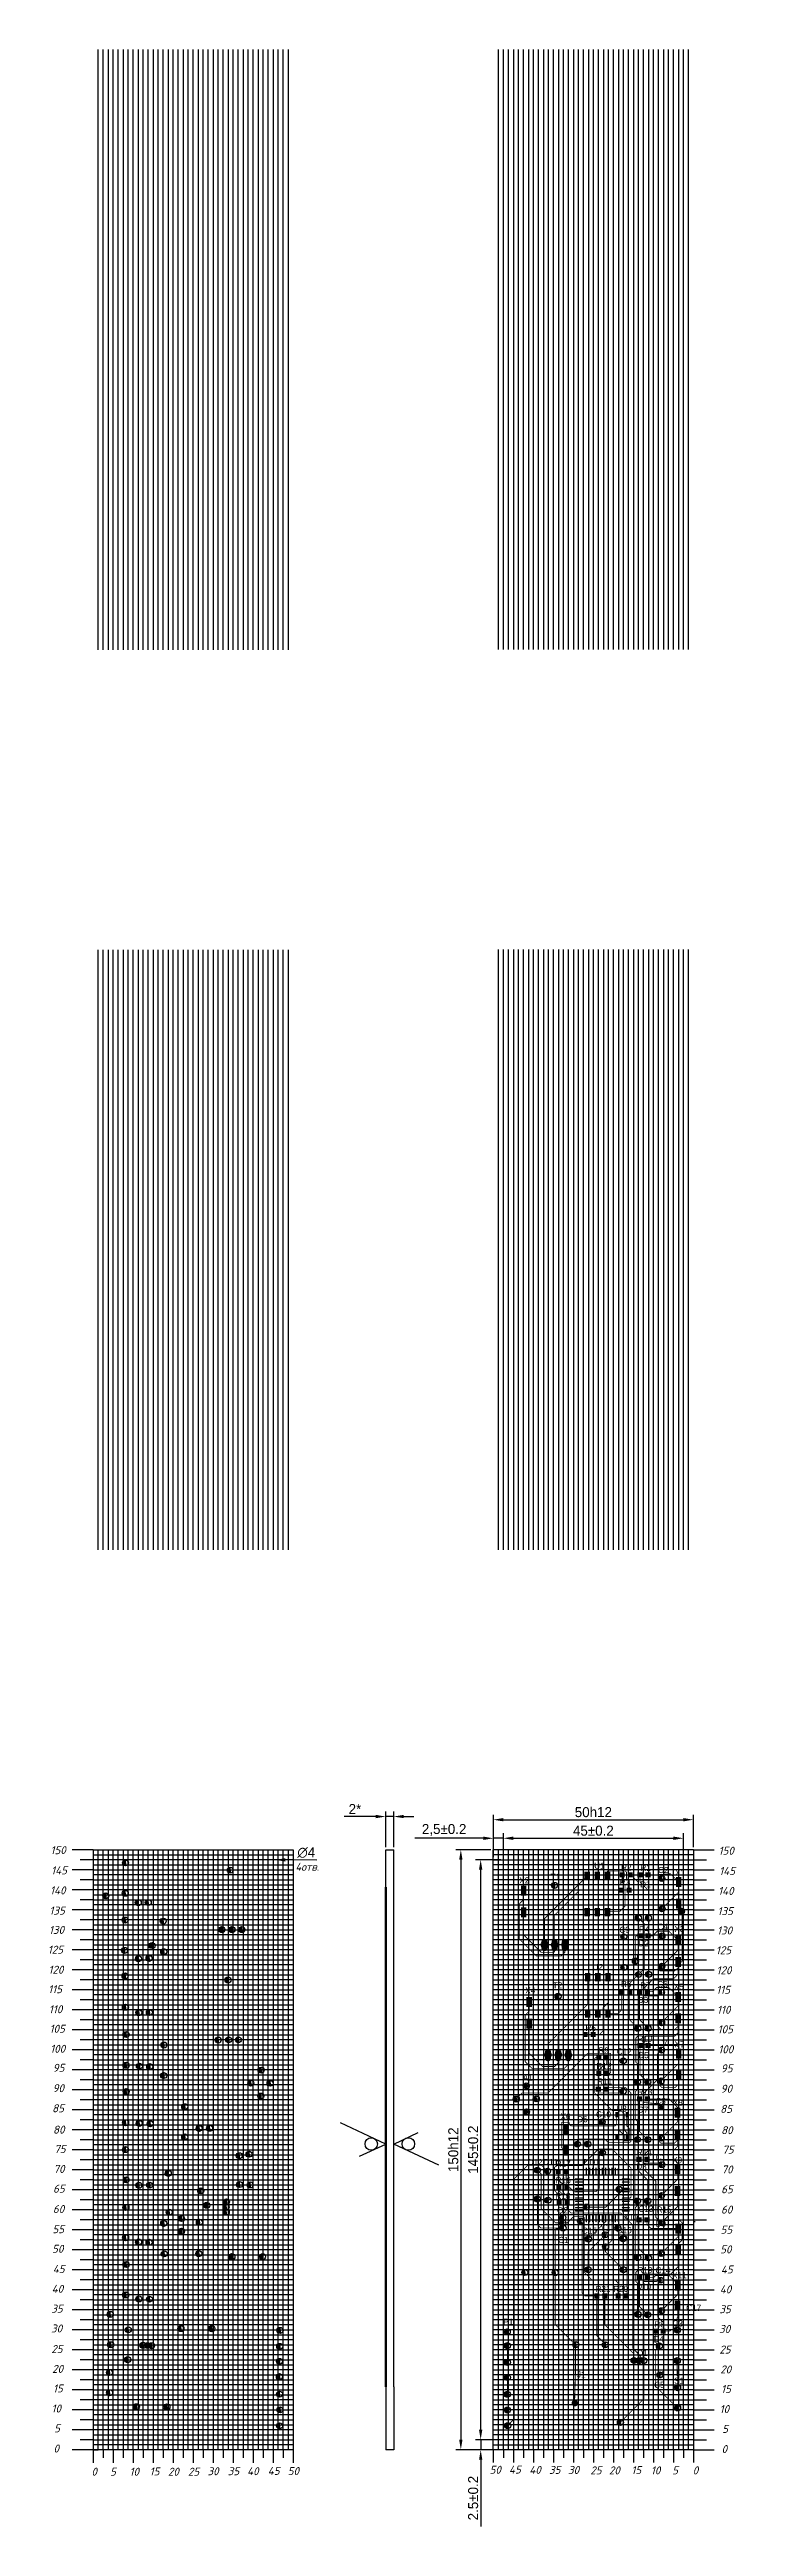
# Model space of a CAD drawing. Header units: millimetres. Extents: x 40 to 3761, y -469 to 920.
# Drawn here: x 1748 to 1920, y 301 to 920 of the extents above; entities that cross this region are included whole.
import ezdxf

# ---------------------------------------------------------------- set-up
doc = ezdxf.new("R2010")
doc.units = ezdxf.units.MM
doc.layers.get('Defpoints').update_dxf_attribs({"color": 5})
for name, color, linetype in [('3-размеры', 6, 'Continuous'), ('DrillDrawing', 1, 'Continuous'), ('Mechanical15', 56, 'Continuous'), ('Mechanical4', 56, 'Continuous'), ('PDF _Текст', 7, 'Continuous'), ('TopLayer', 1, 'Continuous'), ('TopOverlay', 2, 'Continuous'), ('Слой1', 7, 'Continuous')]:
    doc.layers.add(name, color=color, linetype=linetype)
doc.layers.add('Толстые', color=7, linetype='Continuous', lineweight=30)
doc.styles.add('PDF ISOCPEUR Italic', font='isocpeui.ttf')
doc.dimstyles.new('ISO-25', dxfattribs={"dimtxt": 2.5, "dimasz": 2.5, "dimexe": 1.25, "dimexo": 0.625, "dimtad": 1, "dimtxsty": 'Standard', "dimcen": 2.5, "dimadec": 0, "dimazin": 0, "dimtfac": 1, "dimtmove": 0, "dimatfit": 3, "dimfxl": 1, "dimarcsym": 0})

msp = doc.modelspace()

# ---------------------------------------------------------------- texts
at = {"insert": (1809.277, 466.485), "char_height": 2, "attachment_point": 1}
msp.add_mtext_dynamic_manual_height_columns('{\\fGOST type B|b0|i1|c204|p2;4отв.}', width=68.69002, gutter_width=50, heights=[0], dxfattribs=at)
at = {"layer": 'PDF _Текст', "char_height": 2, "width": 2.70606, "attachment_point": 7, "style": 'PDF ISOCPEUR Italic'}
for s, insert in [('150', (1748.055, 468.645)), ('145', (1748.221, 463.595)), ('150', (1915.023, 468.51)), ('145', (1915.189, 463.46)), ('140', (1747.944, 458.594)), ('140', (1914.912, 458.459)), ('135', (1747.778, 453.54)), ('135', (1914.746, 453.405)), ('130', (1747.669, 448.709)), ('130', (1914.637, 448.574)), ('125', (1747.377, 443.765)), ('120', (1747.541, 438.757)), ('125', (1914.345, 443.63)), ('120', (1914.508, 438.622)), ('115', (1747.481, 433.89)), ('115', (1914.449, 433.755)), ('110', (1747.645, 428.881)), ('110', (1914.613, 428.746)), ('105', (1747.819, 424.006)), ('105', (1914.787, 423.871)), ('100', (1747.982, 418.998)), ('95', (1748.618, 414.241)), ('100', (1914.95, 418.863)), ('95', (1915.586, 414.106)), ('90', (1748.585, 409.151)), ('90', (1915.553, 409.016)), ('80', (1748.687, 398.787)), ('80', (1915.655, 398.652)), ('70', (1748.79, 388.965)), ('75', (1748.978, 393.938)), ('70', (1915.757, 388.83)), ('75', (1915.946, 393.803)), ('65', (1748.702, 384.021)), ('65', (1915.669, 383.886)), ('60', (1748.669, 378.932)), ('60', (1915.637, 378.797))]:
    msp.add_mtext(s, dxfattribs=dict(at, insert=insert))
at = {"layer": 'PDF _Текст', "char_height": 2, "attachment_point": 7, "style": 'PDF ISOCPEUR Italic'}
for s, insert in [('85', (1748.468, 404.123)), ('85', (1915.436, 403.988)), ('55', (1748.552, 373.903)), ('55', (1915.519, 373.768)), ('50', (1748.456, 368.994)), ('45', (1748.636, 363.962)), ('50', (1915.424, 368.859)), ('45', (1915.604, 363.827)), ('40', (1748.36, 358.997)), ('40', (1915.328, 358.862)), ('35', (1748.248, 354.037)), ('35', (1915.216, 353.902)), ('30', (1748.193, 349.08)), ('30', (1915.161, 348.945)), ('25', (1748.249, 343.946)), ('20', (1748.464, 338.977)), ('25', (1915.217, 343.811)), ('20', (1915.432, 338.842)), ('15', (1748.679, 334.083)), ('15', (1915.647, 333.948)), ('10', (1748.313, 329.073)), ('10', (1915.281, 328.938)), ('5', (1748.962, 324.115)), ('5', (1915.929, 323.98)), ('0', (1748.821, 319.073)), ('45', (1862.653, 313.814)), ('0', (1915.789, 318.938)), ('0', (1758.303, 313.284)), ('5', (1762.943, 313.284)), ('10', (1767.81, 313.277)), ('15', (1772.831, 313.341)), ('20', (1777.411, 313.284)), ('25', (1782.412, 313.279)), ('30', (1787.307, 313.39)), ('35', (1792.361, 313.405)), ('40', (1797.192, 313.41)), ('45', (1802.363, 313.487)), ('50', (1807.343, 313.438)), ('50', (1857.806, 313.765)), ('40', (1867.73, 313.737)), ('35', (1872.649, 313.732)), ('30', (1877.402, 313.716)), ('25', (1882.959, 313.606)), ('20', (1887.619, 313.611)), ('15', (1893.227, 313.667)), ('10', (1898.104, 313.604)), ('5', (1903.426, 313.611)), ('0', (1908.574, 313.611))]:
    msp.add_mtext(s, dxfattribs=dict(at, insert=insert))
at = {"layer": 'TopOverlay'}
for s, p in [('U1', (1883.934, 465.023)), ('R2', (1890.683, 464.557)), ('R1', (1895.486, 464.459)), ('C2', (1899.896, 463.92)), ('X1', (1904.155, 463.255)), ('X2', (1865.222, 461.32)), ('T1', (1873.048, 462.221)), ('R3', (1890.347, 460.846)), ('D1', (1895.433, 460.37)), ('C9', (1890.238, 448.971)), ('D2', (1895.04, 445.634)), ('R4', (1895.141, 449.121)), ('C4', (1899.749, 449.766)), ('X3', (1903.987, 449.191)), ('U2', (1883.552, 439.684)), ('X4', (1866.72, 433.824)), ('T2', (1873.581, 435.124)), ('R5', (1890.633, 435.449)), ('R7', (1895.436, 435.058)), ('C6', (1899.704, 435.382)), ('X5', (1903.824, 434.752)), ('D3', (1894.846, 431.443)), ('R6', (1881.767, 424.468)), ('R10', (1894.766, 421.769)), ('C7', (1899.704, 420.76)), ('X7', (1904.026, 420.348)), ('R12', (1884.498, 414.957)), ('R9', (1885.029, 418.801)), ('C12', (1889.584, 418.567)), ('D5', (1894.965, 417.646)), ('A1', (1866.091, 412.05)), ('R11', (1884.689, 411.097)), ('R13', (1894.768, 408.462)), ('X6', (1875.542, 402.3)), ('D6', (1879.7, 401.638)), ('C10', (1884.397, 402.86)), ('U3', (1889.485, 404.273)), ('D7', (1894.887, 404.031)), ('C8', (1899.253, 406.172)), ('X8', (1903.606, 405.776)), ('D12', (1867.315, 390.892)), ('D11', (1871.196, 390.964)), ('R17', (1874.321, 390.499)), ('DD1', (1881.27, 390.897)), ('D8', (1894.455, 389.774)), ('R14', (1894.602, 393.317)), ('C11', (1899.344, 392.137)), ('X9', (1903.416, 391.392)), ('R18', (1874.276, 382.474)), ('R16', (1874.334, 386.366)), ('Q2', (1874.657, 378.848)), ('X10', (1891.247, 377.182)), ('C13', (1895.006, 379.239)), ('R15', (1899.527, 379.061)), ('C1', (1874.942, 371.463)), ('C15', (1880.892, 373.771)), ('Y1', (1885.437, 374.562)), ('C16', (1889.57, 373.899)), ('D9', (1899.299, 375.505)), ('R19', (1894.751, 363.908)), ('C14', (1899.275, 363.875)), ('R21', (1884.279, 359.215)), ('R20', (1888.683, 359.215)), ('D10', (1894.438, 359.804)), ('X11', (1903.434, 362.615)), ('C17', (1906.944, 354.474)), ('P1', (1861.239, 351.009)), ('D4', (1898.742, 346.66)), ('R8', (1898.983, 350.386)), ('C3', (1903.509, 350.591)), ('Q1', (1894.6, 343.18)), ('J1', (1879.64, 337.829)), ('С5', (1898.926, 335.233)), ('S1', (1903.911, 336.272))]:
    msp.add_text(s, height=1.524, dxfattribs=at).set_placement(p)

# ---------------------------------------------------------------- blocks, each defined once
blk = doc.blocks.new('*U36')
for p, q in [((-1.25, -75), (-1.25, 75)), ((0, -75), (0, 75)), ((1.25, 75), (1.25, -75))]:
    blk.add_line(p, q)
blk = doc.blocks.new('*U37')
at = {"color": 0, "linetype": 'ByBlock', "lineweight": -2, "transparency": 16777216}
for p in [(0, 450), (3.75, 450), (7.5, 450), (11.25, 450), (15, 450), (18.75, 450), (22.5, 450), (26.25, 450), (30, 450), (33.75, 450), (37.5, 450), (41.25, 450), (45, 450), (0, 225), (3.75, 225), (7.5, 225), (11.25, 225), (15, 225), (18.75, 225), (22.5, 225), (26.25, 225), (30, 225), (33.75, 225), (37.5, 225), (41.25, 225), (45, 225), (0, 0), (3.75, 0), (7.5, 0), (11.25, 0), (15, 0), (18.75, 0), (22.5, 0), (26.25, 0), (30, 0), (33.75, 0), (37.5, 0), (41.25, 0), (45, 0)]:
    blk.add_blockref('*U36', p, dxfattribs=at)
blk = doc.blocks.new('*U38')
for p, q in [((-25, 1.25), (25, 1.25)), ((-25, 0), (25, 0)), ((25, -1.25), (-25, -1.25))]:
    blk.add_line(p, q)
blk = doc.blocks.new('*U39')
at = {"color": 0, "linetype": 'ByBlock', "lineweight": -2, "transparency": 16777216}
for p in [(0, 0), (0, -3.75), (0, -7.5), (0, -11.25), (0, -15), (0, -18.75), (0, -22.5), (0, -26.25), (0, -30), (0, -33.75), (0, -37.5), (0, -41.25), (0, -45), (0, -48.75), (0, -52.5), (0, -56.25), (0, -60), (0, -63.75), (0, -67.5), (0, -71.25), (0, -75), (0, -78.75), (0, -82.5), (0, -86.25), (0, -90), (0, -93.75), (0, -97.5), (0, -101.25), (0, -105), (0, -108.75), (0, -112.5), (0, -116.25), (0, -120), (0, -123.75), (0, -127.5), (0, -131.25), (0, -135), (0, -138.75), (0, -142.5), (0, -146.25)]:
    blk.add_blockref('*U38', p, dxfattribs=at)
blk = doc.blocks.new('*U40')
for p, q in [((-3.75, 1.61), (-3.75, -1.61)), ((-1.25, 1.61), (-1.25, -0.39)), ((1.25, 1.61), (1.25, -1.61)), ((3.75, 1.61), (3.75, -0.39))]:
    blk.add_line(p, q)
blk = doc.blocks.new('*U41')
at = {"color": 0, "linetype": 'ByBlock', "lineweight": -2, "transparency": 16777216}
for p in [(0, 0), (10, 0), (20, 0), (30, 0), (40, 0)]:
    blk.add_blockref('*U40', p, dxfattribs=at)
blk = doc.blocks.new('*U42')
blk.add_line((0, 0.98), (0, -0.98))
blk = doc.blocks.new('*U43')
at = {"color": 0, "linetype": 'ByBlock', "lineweight": -2, "transparency": 16777216}
for p in [(0, 0), (5, 0), (10, 0), (15, 0), (20, 0), (25, 0), (30, 0), (35, 0), (40, 0), (45, 0), (50, 0), (55, 0), (60, 0), (65, 0), (70, 0), (75, 0), (80, 0), (85, 0), (90, 0), (95, 0), (100, 0), (105, 0), (110, 0), (115, 0), (120, 0), (125, 0)]:
    blk.add_blockref('*U42', p, dxfattribs=at)
blk = doc.blocks.new('*U44')
blk.add_line((1.62, 0), (-1.62, 0))
blk = doc.blocks.new('*U45')
at = {"color": 0, "linetype": 'ByBlock', "lineweight": -2, "transparency": 16777216}
for p in [(0, 0), (0, -2.5), (0, -5), (0, -7.5), (0, -10), (0, -12.5), (0, -15), (0, -17.5), (0, -20), (0, -22.5), (0, -25), (0, -27.5), (0, -30), (0, -32.5), (0, -35), (0, -37.5), (0, -40), (0, -42.5), (0, -45), (0, -47.5), (0, -50), (0, -52.5), (0, -55), (0, -57.5), (0, -60), (0, -62.5), (0, -65), (0, -67.5), (0, -70), (0, -72.5), (0, -75), (0, -77.5), (0, -80), (0, -82.5), (0, -85), (0, -87.5), (0, -90), (0, -92.5), (0, -95), (0, -97.5), (0, -100), (0, -102.5), (0, -105), (0, -107.5), (0, -110), (0, -112.5), (0, -115), (0, -117.5), (0, -120), (0, -122.5), (0, -125)]:
    blk.add_blockref('*U44', p, dxfattribs=at)
blk = doc.blocks.new('*U46')
for p, q in [((-1.25, -75), (-1.25, 75)), ((0, -75), (0, 75)), ((1.25, 75), (1.25, -75))]:
    blk.add_line(p, q)
blk = doc.blocks.new('*U47')
at = {"color": 0, "linetype": 'ByBlock', "lineweight": -2, "transparency": 16777216}
for p in [(0, 450), (3.75, 450), (7.5, 450), (11.25, 450), (15, 450), (18.75, 450), (22.5, 450), (26.25, 450), (30, 450), (33.75, 450), (37.5, 450), (41.25, 450), (45, 450), (0, 225), (3.75, 225), (7.5, 225), (11.25, 225), (15, 225), (18.75, 225), (22.5, 225), (26.25, 225), (30, 225), (33.75, 225), (37.5, 225), (41.25, 225), (45, 225), (0, 0), (3.75, 0), (7.5, 0), (11.25, 0), (15, 0), (18.75, 0), (22.5, 0), (26.25, 0), (30, 0), (33.75, 0), (37.5, 0), (41.25, 0), (45, 0)]:
    blk.add_blockref('*U46', p, dxfattribs=at)
blk = doc.blocks.new('*U28')
for p, q in [((-25, 1.25), (25, 1.25)), ((-25, 0), (25, 0)), ((25, -1.25), (-25, -1.25))]:
    blk.add_line(p, q)
blk = doc.blocks.new('*U29')
at = {"color": 0, "linetype": 'ByBlock', "lineweight": -2, "transparency": 16777216}
for p in [(0, 0), (0, -3.75), (0, -7.5), (0, -11.25), (0, -15), (0, -18.75), (0, -22.5), (0, -26.25), (0, -30), (0, -33.75), (0, -37.5), (0, -41.25), (0, -45), (0, -48.75), (0, -52.5), (0, -56.25), (0, -60), (0, -63.75), (0, -67.5), (0, -71.25), (0, -75), (0, -78.75), (0, -82.5), (0, -86.25), (0, -90), (0, -93.75), (0, -97.5), (0, -101.25), (0, -105), (0, -108.75), (0, -112.5), (0, -116.25), (0, -120), (0, -123.75), (0, -127.5), (0, -131.25), (0, -135), (0, -138.75), (0, -142.5), (0, -146.25)]:
    blk.add_blockref('*U28', p, dxfattribs=at)
blk = doc.blocks.new('*U30')
for p, q in [((-3.75, 1.61), (-3.75, -1.61)), ((-1.25, 1.61), (-1.25, -0.39)), ((1.25, 1.61), (1.25, -1.61)), ((3.75, 1.61), (3.75, -0.39))]:
    blk.add_line(p, q)
blk = doc.blocks.new('*U31')
at = {"color": 0, "linetype": 'ByBlock', "lineweight": -2, "transparency": 16777216}
for p in [(0, 0), (10, 0), (20, 0), (30, 0), (40, 0)]:
    blk.add_blockref('*U30', p, dxfattribs=at)
blk = doc.blocks.new('*U32')
blk.add_line((0, 0.98), (0, -0.98))
blk = doc.blocks.new('*U33')
at = {"color": 0, "linetype": 'ByBlock', "lineweight": -2, "transparency": 16777216}
for p in [(0, 0), (5, 0), (10, 0), (15, 0), (20, 0), (25, 0), (30, 0), (35, 0), (40, 0), (45, 0), (50, 0), (55, 0), (60, 0), (65, 0), (70, 0), (75, 0), (80, 0), (85, 0), (90, 0), (95, 0), (100, 0), (105, 0), (110, 0), (115, 0), (120, 0), (125, 0)]:
    blk.add_blockref('*U32', p, dxfattribs=at)
blk = doc.blocks.new('*U34')
blk.add_line((1.62, 0), (-1.62, 0))
blk = doc.blocks.new('*U35')
at = {"color": 0, "linetype": 'ByBlock', "lineweight": -2, "transparency": 16777216}
for p in [(0, 0), (0, -2.5), (0, -5), (0, -7.5), (0, -10), (0, -12.5), (0, -15), (0, -17.5), (0, -20), (0, -22.5), (0, -25), (0, -27.5), (0, -30), (0, -32.5), (0, -35), (0, -37.5), (0, -40), (0, -42.5), (0, -45), (0, -47.5), (0, -50), (0, -52.5), (0, -55), (0, -57.5), (0, -60), (0, -62.5), (0, -65), (0, -67.5), (0, -70), (0, -72.5), (0, -75), (0, -77.5), (0, -80), (0, -82.5), (0, -85), (0, -87.5), (0, -90), (0, -92.5), (0, -95), (0, -97.5), (0, -100), (0, -102.5), (0, -105), (0, -107.5), (0, -110), (0, -112.5), (0, -115), (0, -117.5), (0, -120), (0, -122.5), (0, -125)]:
    blk.add_blockref('*U34', p, dxfattribs=at)
blk = doc.blocks.new('*D50')
at = {"layer": '3-размеры', "color": 0, "lineweight": -2, "transparency": 16777216}
for p, q in [((1858.74, 470.38), (1858.74, 478.51)), ((1861.24, 477.26), (1906.24, 477.26)), ((1908.74, 470.38), (1908.74, 478.51))]:
    blk.add_line(p, q, dxfattribs=at)
at = {"layer": '3-размеры', "color": 0, "transparency": 16777216}
for points in [[(1861.24, 477.68), (1861.24, 476.85), (1858.74, 477.26)], [(1906.24, 477.68), (1906.24, 476.85), (1908.74, 477.26)]]:
    blk.add_solid(points, dxfattribs=at)
at = {"layer": 'Defpoints', "color": 0, "transparency": 16777216}
for p in [(1908.74, 477.26), (1858.74, 469.76), (1908.74, 469.76)]:
    blk.add_point(p, dxfattribs=at)
at = {"layer": '3-размеры', "color": 0, "transparency": 16777216, "insert": (1883.74, 479.14), "char_height": 2.5, "width": 3.75, "attachment_point": 5}
blk.add_mtext('50h12', dxfattribs=at)
blk = doc.blocks.new('*D51')
at = {"layer": '3-размеры', "color": 0, "lineweight": -2, "transparency": 16777216}
for p, q in [((1861.24, 467.88), (1861.24, 473.88)), ((1863.74, 472.63), (1903.74, 472.63)), ((1906.24, 467.88), (1906.24, 473.88))]:
    blk.add_line(p, q, dxfattribs=at)
at = {"layer": '3-размеры', "color": 0, "transparency": 16777216}
for points in [[(1863.74, 473.05), (1863.74, 472.21), (1861.24, 472.63)], [(1903.74, 473.05), (1903.74, 472.21), (1906.24, 472.63)]]:
    blk.add_solid(points, dxfattribs=at)
at = {"layer": 'Defpoints', "color": 0, "transparency": 16777216}
for p in [(1906.24, 472.63), (1861.24, 467.26), (1906.24, 467.26)]:
    blk.add_point(p, dxfattribs=at)
at = {"layer": '3-размеры', "color": 0, "transparency": 16777216, "insert": (1883.74, 474.5), "char_height": 2.5, "width": 4.1667, "attachment_point": 5}
blk.add_mtext('45%%P0.2', dxfattribs=at)
blk = doc.blocks.new('*D52')
at = {"layer": '3-размеры', "color": 0, "lineweight": -2, "transparency": 16777216}
for p, q in [((1856.24, 472.62), (1839.16, 472.62)), ((1858.74, 467.88), (1858.74, 473.87)), ((1861.24, 472.62), (1858.74, 472.62)), ((1861.24, 467.88), (1861.24, 473.87)), ((1863.74, 472.62), (1866.24, 472.62))]:
    blk.add_line(p, q, dxfattribs=at)
at = {"layer": '3-размеры', "color": 0, "transparency": 16777216}
for points in [[(1856.24, 473.03), (1856.24, 472.2), (1858.74, 472.62)], [(1863.74, 473.03), (1863.74, 472.2), (1861.24, 472.62)]]:
    blk.add_solid(points, dxfattribs=at)
at = {"layer": 'Defpoints', "color": 0, "transparency": 16777216}
for p in [(1858.74, 472.62), (1858.74, 467.26), (1861.24, 467.26)]:
    blk.add_point(p, dxfattribs=at)
at = {"layer": '3-размеры', "color": 0, "transparency": 16777216, "insert": (1846.45, 474.7), "char_height": 2.5, "attachment_point": 5}
blk.add_mtext('2,5%%P0.2', dxfattribs=at)
blk = doc.blocks.new('*D53')
at = {"layer": '3-размеры', "color": 0, "lineweight": -2, "transparency": 16777216}
for p, q in [((1829.36, 478.05), (1821.44, 478.05)), ((1831.86, 470.36), (1831.86, 479.3)), ((1833.86, 478.05), (1831.86, 478.05)), ((1833.86, 470.36), (1833.86, 479.3)), ((1836.36, 478.05), (1838.86, 478.05))]:
    blk.add_line(p, q, dxfattribs=at)
at = {"layer": '3-размеры', "color": 0, "transparency": 16777216}
for points in [[(1829.36, 478.47), (1829.36, 477.64), (1831.86, 478.05)], [(1836.36, 478.47), (1836.36, 477.64), (1833.86, 478.05)]]:
    blk.add_solid(points, dxfattribs=at)
at = {"layer": 'Defpoints', "color": 0, "transparency": 16777216}
for p in [(1831.86, 478.05), (1831.86, 469.73), (1833.86, 469.73)]:
    blk.add_point(p, dxfattribs=at)
at = {"layer": '3-размеры', "color": 0, "transparency": 16777216, "insert": (1824.15, 479.93), "char_height": 2.5, "attachment_point": 5}
blk.add_mtext('2*', dxfattribs=at)
blk = doc.blocks.new('*D54')
at = {"layer": '3-размеры', "color": 0, "lineweight": -2, "transparency": 16777216}
for p, q in [((1858.11, 469.76), (1849.37, 469.76)), ((1850.62, 467.26), (1850.62, 322.26)), ((1858.11, 319.76), (1849.37, 319.76))]:
    blk.add_line(p, q, dxfattribs=at)
at = {"layer": '3-размеры', "color": 0, "transparency": 16777216}
for points in [[(1850.2, 467.26), (1851.03, 467.26), (1850.62, 469.76)], [(1850.2, 322.26), (1851.03, 322.26), (1850.62, 319.76)]]:
    blk.add_solid(points, dxfattribs=at)
at = {"layer": 'Defpoints', "color": 0, "transparency": 16777216}
for p in [(1858.74, 469.76), (1850.62, 319.76), (1858.74, 319.76)]:
    blk.add_point(p, dxfattribs=at)
at = {"layer": '3-размеры', "color": 0, "transparency": 16777216, "insert": (1848.74, 394.76), "char_height": 2.5, "attachment_point": 5, "rotation": 90}
blk.add_mtext('150h12', dxfattribs=at)
blk = doc.blocks.new('*D48')
at = {"layer": '3-размеры', "color": 0, "lineweight": -2, "transparency": 16777216}
for p, q in [((1860.61, 467.26), (1854.32, 467.26)), ((1855.57, 464.76), (1855.57, 324.78)), ((1860.62, 322.28), (1854.32, 322.28))]:
    blk.add_line(p, q, dxfattribs=at)
at = {"layer": '3-размеры', "color": 0, "transparency": 16777216}
for points in [[(1855.16, 464.76), (1855.99, 464.76), (1855.57, 467.26)], [(1855.16, 324.78), (1855.99, 324.78), (1855.57, 322.28)]]:
    blk.add_solid(points, dxfattribs=at)
at = {"layer": 'Defpoints', "color": 0, "transparency": 16777216}
for p in [(1861.24, 467.26), (1855.57, 322.28), (1861.24, 322.28)]:
    blk.add_point(p, dxfattribs=at)
at = {"layer": '3-размеры', "color": 0, "transparency": 16777216, "insert": (1853.7, 394.77), "char_height": 2.5, "attachment_point": 5, "rotation": 90}
blk.add_mtext('145%%P0.2', dxfattribs=at)
blk = doc.blocks.new('*D55')
at = {"layer": '3-размеры', "color": 0, "lineweight": -2, "transparency": 16777216}
for p, q in [((1860.62, 322.28), (1854.33, 322.28)), ((1855.58, 324.78), (1855.58, 327.28)), ((1855.58, 322.28), (1855.58, 319.76)), ((1860.62, 319.76), (1854.33, 319.76)), ((1855.58, 317.26), (1855.58, 300.59))]:
    blk.add_line(p, q, dxfattribs=at)
at = {"layer": '3-размеры', "color": 0, "transparency": 16777216}
for points in [[(1855.16, 324.78), (1855.99, 324.78), (1855.58, 322.28)], [(1855.16, 317.26), (1855.99, 317.26), (1855.58, 319.76)]]:
    blk.add_solid(points, dxfattribs=at)
at = {"layer": 'Defpoints', "color": 0, "transparency": 16777216}
for p in [(1861.24, 322.28), (1855.58, 319.76), (1861.24, 319.76)]:
    blk.add_point(p, dxfattribs=at)
at = {"layer": '3-размеры', "color": 0, "transparency": 16777216, "insert": (1853.7, 307.68), "char_height": 2.5, "attachment_point": 5, "rotation": 90}
blk.add_mtext('2.5%%P0.2', dxfattribs=at)
blk = doc.blocks.new('*D49')
at = {"layer": '3-размеры', "color": 0, "lineweight": -2, "transparency": 16777216}
blk.add_line((1814.67, 467.12), (1806.76, 467.21), dxfattribs=at)
at = {"layer": '3-размеры', "color": 0, "transparency": 16777216}
blk.add_solid([(1806.76, 467.63), (1806.75, 466.8), (1804.26, 467.24)], dxfattribs=at)
at = {"layer": 'Defpoints', "color": 0, "transparency": 16777216}
for p in [(1804.26, 467.24), (1808.26, 467.19)]:
    blk.add_point(p, dxfattribs=at)
at = {"layer": '3-размеры', "color": 0, "transparency": 16777216, "insert": (1811.99, 469.03), "char_height": 2.5, "attachment_point": 5, "rotation": 359.33359}
blk.add_mtext('∅4', dxfattribs=at)

# ---------------------------------------------------------------- dimensions: what is measured, and where the dimension line sits
at = {"layer": '3-размеры'}
for base, p1, p2, text, picture, middle in [((1831.856, 478.053), (1833.856, 469.735), (1831.856, 469.735), '<>*', '*D53', (1824.147, 479.928)), ((1908.739, 477.264), (1858.739, 469.759), (1908.739, 469.759), '<>h12', '*D50', (1883.739, 479.139)), ((1858.739, 472.618), (1861.239, 467.259), (1858.739, 467.259), '<>%%P0.2', '*D52', (1846.447, 474.701)), ((1906.239, 472.628), (1861.239, 467.259), (1906.239, 467.259), '<>%%P0.2', '*D51', (1883.739, 474.503))]:
    dim = msp.add_linear_dim(base=base, p1=p1, p2=p2, text=text, dimstyle='ISO-25', dxfattribs=at)
    dim.commit()
    dim.dimension.update_dxf_attribs({"geometry": picture, "text_midpoint": middle})
dim = msp.add_diameter_dim_2p(p1=(1808.258, 467.194), p2=(1804.259, 467.241), dimstyle='ISO-25', dxfattribs=at)
dim.commit()
dim.dimension.update_dxf_attribs({"geometry": '*D49', "text_midpoint": (1811.966, 467.151), "dimtype": 163})
for base, p1, p2, text, picture, middle in [((1850.618, 319.759), (1858.739, 469.759), (1858.739, 319.759), '<>h12', '*D54', (1848.743, 394.759)), ((1855.573, 322.276), (1861.239, 467.259), (1861.241, 322.276), '145%%P0.2', '*D48', (1853.698, 394.768)), ((1855.576, 319.759), (1861.241, 322.276), (1861.241, 319.759), '2.5%%P0.2', '*D55', (1853.701, 307.676))]:
    dim = msp.add_linear_dim(base=base, p1=p1, p2=p2, angle=90, text=text, dimstyle='ISO-25', dxfattribs=at)
    dim.commit()
    dim.dimension.update_dxf_attribs({"geometry": picture, "text_midpoint": middle})

# ---------------------------------------------------------------- hatches: boundary and pattern name
h = msp.add_hatch(color=256)
h.dxf.hatch_style = 1
h.paths.add_polyline_path([(1766.801, 467.218, 0.4142136), (1766.051, 466.468, 0.4142136), (1766.801, 465.718), (1766.801, 466.468)])
h = msp.add_hatch(color=256)
h.dxf.hatch_style = 1
h.paths.add_polyline_path([(1792.972, 465.409, 0.4142136), (1792.222, 464.659, 0.4142136), (1792.972, 463.909), (1792.972, 464.659)])
h = msp.add_hatch(color=256)
h.dxf.hatch_style = 1
h.paths.add_polyline_path([(1761.88, 458.972, 0.4142136), (1761.13, 458.222, 0.4142136), (1761.88, 457.472), (1761.88, 458.222)])
h = msp.add_hatch(color=256)
h.dxf.hatch_style = 1
h.paths.add_polyline_path([(1766.759, 459.629, 0.4142136), (1766.009, 458.879, 0.4142136), (1766.759, 458.129), (1766.759, 458.879)])
h = msp.add_hatch(color=256)
h.dxf.hatch_style = 1
h.paths.add_polyline_path([(1874.034, 461.594, 0.4142136), (1873.284, 460.844, 0.4142136), (1874.034, 460.094), (1874.034, 460.844)])
h = msp.add_hatch(color=256)
h.dxf.hatch_style = 1
h.paths.add_polyline_path([(1900.847, 463.314, 0.4142136), (1900.097, 462.564, 0.4142136), (1900.847, 461.814), (1900.847, 462.564)])
h = msp.add_hatch(color=256)
h.dxf.hatch_style = 1
h.paths.add_polyline_path([(1766.725, 452.929, 0.4142136), (1765.975, 452.179, 0.4142136), (1766.725, 451.429), (1766.725, 452.179)])
h = msp.add_hatch(color=256)
h.dxf.hatch_style = 1
h.paths.add_polyline_path([(1770.009, 457.294, 0.4142136), (1769.259, 456.544, 0.4142136), (1770.009, 455.794), (1770.009, 456.544)])
h = msp.add_hatch(color=256)
h.dxf.hatch_style = 1
h.paths.add_polyline_path([(1772.512, 457.315, 0.4142136), (1771.762, 456.565, 0.4142136), (1772.512, 455.815), (1772.512, 456.565)])
h = msp.add_hatch(color=256)
h.dxf.hatch_style = 1
h.paths.add_polyline_path([(1776.234, 452.662, 0.4142136), (1775.484, 451.912, 0.4142136), (1776.234, 451.162), (1776.234, 451.912)])
h = msp.add_hatch(color=256)
h.dxf.hatch_style = 1
h.paths.add_polyline_path([(1894.999, 453.435, 0.4142136), (1894.249, 452.685, 0.4142136), (1894.999, 451.935), (1894.999, 452.685)])
h = msp.add_hatch(color=256)
h.dxf.hatch_style = 1
h.paths.add_polyline_path([(1897.534, 453.435, 0.4142136), (1896.784, 452.685, 0.4142136), (1897.534, 451.935), (1897.534, 452.685)])
h = msp.add_hatch(color=256)
h.dxf.hatch_style = 1
h.paths.add_polyline_path([(1900.893, 455.731, 0.4142136), (1900.143, 454.981, 0.4142136), (1900.893, 454.231), (1900.893, 454.981)])
h = msp.add_hatch(color=256)
h.dxf.hatch_style = 1
h.paths.add_polyline_path([(1905.782, 455.12, 0.4142136), (1905.032, 454.37, 0.4142136), (1905.782, 453.62), (1905.782, 454.37)])
h = msp.add_hatch(color=256)
h.dxf.hatch_style = 1
h.paths.add_polyline_path([(1773.451, 446.552, 0.4142136), (1772.701, 445.802, 0.4142136), (1773.451, 445.052), (1773.451, 445.802)])
h = msp.add_hatch(color=256)
h.dxf.hatch_style = 1
h.paths.add_polyline_path([(1790.892, 450.526, 0.4142136), (1790.142, 449.776, 0.4142136), (1790.892, 449.026), (1790.892, 449.776)])
h = msp.add_hatch(color=256)
h.dxf.hatch_style = 1
h.paths.add_polyline_path([(1793.412, 450.526, 0.4142136), (1792.662, 449.776, 0.4142136), (1793.412, 449.026), (1793.412, 449.776)])
h = msp.add_hatch(color=256)
h.dxf.hatch_style = 1
h.paths.add_polyline_path([(1795.897, 450.526, 0.4142136), (1795.147, 449.776, 0.4142136), (1795.897, 449.026), (1795.897, 449.776)])
h = msp.add_hatch(color=256)
h.dxf.hatch_style = 1
h.paths.add_polyline_path([(1871.485, 446.792, 0.4142136), (1870.735, 446.042, 0.4142136), (1871.485, 445.292), (1871.485, 446.042)])
h = msp.add_hatch(color=256)
h.dxf.hatch_style = 1
h.paths.add_polyline_path([(1874.067, 446.691, 0.4142136), (1873.317, 445.941, 0.4142136), (1874.067, 445.191), (1874.067, 445.941)])
h = msp.add_hatch(color=256)
h.dxf.hatch_style = 1
h.paths.add_polyline_path([(1876.616, 446.725, 0.4142136), (1875.866, 445.975, 0.4142136), (1876.616, 445.225), (1876.616, 445.975)])
h = msp.add_hatch(color=256)
h.dxf.hatch_style = 1
h.paths.add_polyline_path([(1891.342, 448.735, 0.4142136), (1890.592, 447.985, 0.4142136), (1891.342, 447.235), (1891.342, 447.985)])
h = msp.add_hatch(color=256)
h.dxf.hatch_style = 1
h.paths.add_polyline_path([(1900.891, 448.954, 0.4142136), (1900.141, 448.204, 0.4142136), (1900.891, 447.454), (1900.891, 448.204)])
h = msp.add_hatch(color=256)
h.dxf.hatch_style = 1
h.paths.add_polyline_path([(1766.582, 445.339, 0.4142136), (1765.832, 444.589, 0.4142136), (1766.582, 443.839), (1766.582, 444.589)])
h = msp.add_hatch(color=256)
h.dxf.hatch_style = 1
h.paths.add_polyline_path([(1770.058, 443.268, 0.4142136), (1769.308, 442.518, 0.4142136), (1770.058, 441.768), (1770.058, 442.518)])
h = msp.add_hatch(color=256)
h.dxf.hatch_style = 1
h.paths.add_polyline_path([(1772.697, 443.331, 0.4142136), (1771.947, 442.581, 0.4142136), (1772.697, 441.831), (1772.697, 442.581)])
h = msp.add_hatch(color=256)
h.dxf.hatch_style = 1
h.paths.add_polyline_path([(1776.361, 445.025, 0.4142136), (1775.611, 444.275, 0.4142136), (1776.361, 443.525), (1776.361, 444.275)])
h = msp.add_hatch(color=256)
h.dxf.hatch_style = 1
h.paths.add_polyline_path([(1891.379, 441.112, 0.4142136), (1890.629, 440.362, 0.4142136), (1891.379, 439.612), (1891.379, 440.362)])
h = msp.add_hatch(color=256)
h.dxf.hatch_style = 1
h.paths.add_polyline_path([(1894.23, 442.675, 0.4142136), (1893.48, 441.925, 0.4142136), (1894.23, 441.175), (1894.23, 441.925)])
h = msp.add_hatch(color=256)
h.dxf.hatch_style = 1
h.paths.add_polyline_path([(1900.867, 441.385, 0.4142136), (1900.117, 440.635, 0.4142136), (1900.867, 439.885), (1900.867, 440.635)])
h = msp.add_hatch(color=256)
h.dxf.hatch_style = 1
h.paths.add_polyline_path([(1766.704, 438.959, 0.4142136), (1765.954, 438.209, 0.4142136), (1766.704, 437.459), (1766.704, 438.209)])
h = msp.add_hatch(color=256)
h.dxf.hatch_style = 1
h.paths.add_polyline_path([(1792.446, 437.955, 0.4142136), (1791.696, 437.205, 0.4142136), (1792.446, 436.455), (1792.446, 437.205)])
h = msp.add_hatch(color=256)
h.dxf.hatch_style = 1
h.paths.add_polyline_path([(1874.907, 433.883, 0.4142136), (1874.157, 433.133, 0.4142136), (1874.907, 432.383), (1874.907, 433.133)])
h = msp.add_hatch(color=256)
h.dxf.hatch_style = 1
h.paths.add_polyline_path([(1895.022, 439.323, 0.4142136), (1894.272, 438.573, 0.4142136), (1895.022, 437.823), (1895.022, 438.573)])
h = msp.add_hatch(color=256)
h.dxf.hatch_style = 1
h.paths.add_polyline_path([(1897.56, 439.344, 0.4142136), (1896.81, 438.594, 0.4142136), (1897.56, 437.844), (1897.56, 438.594)])
h = msp.add_hatch(color=256)
h.dxf.hatch_style = 1
h.paths.add_polyline_path([(1900.737, 434.876, 0.4142136), (1899.987, 434.126, 0.4142136), (1900.737, 433.376), (1900.737, 434.126)])
h = msp.add_hatch(color=256)
h.dxf.hatch_style = 1
h.paths.add_polyline_path([(1766.774, 431.135, 0.4142136), (1766.024, 430.385, 0.4142136), (1766.774, 429.635), (1766.774, 430.385)])
h = msp.add_hatch(color=256)
h.dxf.hatch_style = 1
h.paths.add_polyline_path([(1770.129, 429.785, 0.4142136), (1769.379, 429.035, 0.4142136), (1770.129, 428.285), (1770.129, 429.035)])
h = msp.add_hatch(color=256)
h.dxf.hatch_style = 1
h.paths.add_polyline_path([(1772.77, 429.823, 0.4142136), (1772.02, 429.073, 0.4142136), (1772.77, 428.323), (1772.77, 429.073)])
h = msp.add_hatch(color=256)
h.dxf.hatch_style = 1
h.paths.add_polyline_path([(1900.786, 427.273, 0.4142136), (1900.036, 426.523, 0.4142136), (1900.786, 425.773), (1900.786, 426.523)])
h = msp.add_hatch(color=256)
h.dxf.hatch_style = 1
h.paths.add_polyline_path([(1766.941, 424.328, 0.4142136), (1766.191, 423.578, 0.4142136), (1766.941, 422.828), (1766.941, 423.578)])
h = msp.add_hatch(color=256)
h.dxf.hatch_style = 1
h.paths.add_polyline_path([(1776.394, 421.684, 0.4142136), (1775.644, 420.934, 0.4142136), (1776.394, 420.184), (1776.394, 420.934)])
h = msp.add_hatch(color=256)
h.dxf.hatch_style = 1
h.paths.add_polyline_path([(1789.973, 422.944, 0.4142136), (1789.223, 422.194, 0.4142136), (1789.973, 421.444), (1789.973, 422.194)])
h = msp.add_hatch(color=256)
h.dxf.hatch_style = 1
h.paths.add_polyline_path([(1792.617, 422.994, 0.4142136), (1791.867, 422.244, 0.4142136), (1792.617, 421.494), (1792.617, 422.244)])
h = msp.add_hatch(color=256)
h.dxf.hatch_style = 1
h.paths.add_polyline_path([(1795.048, 422.994, 0.4142136), (1794.298, 422.244, 0.4142136), (1795.048, 421.494), (1795.048, 422.244)])
h = msp.add_hatch(color=256)
h.dxf.hatch_style = 1
h.paths.add_polyline_path([(1894.85, 425.877, 0.4142136), (1894.1, 425.127, 0.4142136), (1894.85, 424.377), (1894.85, 425.127)])
h = msp.add_hatch(color=256)
h.dxf.hatch_style = 1
h.paths.add_polyline_path([(1897.447, 425.89, 0.4142136), (1896.697, 425.14, 0.4142136), (1897.447, 424.39), (1897.447, 425.14)])
h = msp.add_hatch(color=256)
h.dxf.hatch_style = 1
h.paths.add_polyline_path([(1766.956, 416.634, 0.4142136), (1766.206, 415.884, 0.4142136), (1766.956, 415.134), (1766.956, 415.884)])
h = msp.add_hatch(color=256)
h.dxf.hatch_style = 1
h.paths.add_polyline_path([(1770.274, 416.4, 0.4142136), (1769.524, 415.65, 0.4142136), (1770.274, 414.9), (1770.274, 415.65)])
h = msp.add_hatch(color=256)
h.dxf.hatch_style = 1
h.paths.add_polyline_path([(1772.864, 416.29, 0.4142136), (1772.114, 415.54, 0.4142136), (1772.864, 414.79), (1772.864, 415.54)])
h = msp.add_hatch(color=256)
h.dxf.hatch_style = 1
h.paths.add_polyline_path([(1800.682, 415.417, 0.4142136), (1799.932, 414.667, 0.4142136), (1800.682, 413.917), (1800.682, 414.667)])
h = msp.add_hatch(color=256)
h.dxf.hatch_style = 1
h.paths.add_polyline_path([(1872.392, 419.23, 0.4142136), (1871.642, 418.48, 0.4142136), (1872.392, 417.73), (1872.392, 418.48)])
h = msp.add_hatch(color=256)
h.dxf.hatch_style = 1
h.paths.add_polyline_path([(1874.965, 419.23, 0.4142136), (1874.215, 418.48, 0.4142136), (1874.965, 417.73), (1874.965, 418.48)])
h = msp.add_hatch(color=256)
h.dxf.hatch_style = 1
h.paths.add_polyline_path([(1877.502, 419.217, 0.4142136), (1876.752, 418.467, 0.4142136), (1877.502, 417.717), (1877.502, 418.467)])
h = msp.add_hatch(color=256)
h.dxf.hatch_style = 1
h.paths.add_polyline_path([(1891.229, 417.738, 0.4142136), (1890.479, 416.988, 0.4142136), (1891.229, 416.238), (1891.229, 416.988)])
h = msp.add_hatch(color=256)
h.dxf.hatch_style = 1
h.paths.add_polyline_path([(1900.781, 420.423, 0.4142136), (1900.031, 419.673, 0.4142136), (1900.781, 418.923), (1900.781, 419.673)])
h = msp.add_hatch(color=256)
h.dxf.hatch_style = 1
h.paths.add_polyline_path([(1766.984, 410.054, 0.4142136), (1766.234, 409.304, 0.4142136), (1766.984, 408.554), (1766.984, 409.304)])
h = msp.add_hatch(color=256)
h.dxf.hatch_style = 1
h.paths.add_polyline_path([(1776.367, 414.058, 0.4142136), (1775.617, 413.308, 0.4142136), (1776.367, 412.558), (1776.367, 413.308)])
h = msp.add_hatch(color=256)
h.dxf.hatch_style = 1
h.paths.add_polyline_path([(1798.142, 412.15, 0.4142136), (1797.392, 411.4, 0.4142136), (1798.142, 410.65), (1798.142, 411.4)])
h = msp.add_hatch(color=256)
h.dxf.hatch_style = 1
h.paths.add_polyline_path([(1800.627, 408.944, 0.4142136), (1799.877, 408.194, 0.4142136), (1800.627, 407.444), (1800.627, 408.194)])
h = msp.add_hatch(color=256)
h.dxf.hatch_style = 1
h.paths.add_polyline_path([(1802.941, 412.142, 0.4142136), (1802.191, 411.392, 0.4142136), (1802.941, 410.642), (1802.941, 411.392)])
h = msp.add_hatch(color=256)
h.dxf.hatch_style = 1
h.paths.add_polyline_path([(1866.973, 411.488, 0.4142136), (1866.223, 410.738, 0.4142136), (1866.973, 409.988), (1866.973, 410.738)])
h = msp.add_hatch(color=256)
h.dxf.hatch_style = 1
h.paths.add_polyline_path([(1891.188, 410.117, 0.4142136), (1890.438, 409.367, 0.4142136), (1891.188, 408.617), (1891.188, 409.367)])
h = msp.add_hatch(color=256)
h.dxf.hatch_style = 1
h.paths.add_polyline_path([(1894.764, 412.415, 0.4142136), (1894.014, 411.665, 0.4142136), (1894.764, 410.915), (1894.764, 411.665)])
h = msp.add_hatch(color=256)
h.dxf.hatch_style = 1
h.paths.add_polyline_path([(1897.344, 412.434, 0.4142136), (1896.594, 411.684, 0.4142136), (1897.344, 410.934), (1897.344, 411.684)])
h = msp.add_hatch(color=256)
h.dxf.hatch_style = 1
h.paths.add_polyline_path([(1900.695, 412.703, 0.4142136), (1899.945, 411.953, 0.4142136), (1900.695, 411.203), (1900.695, 411.953)])
h = msp.add_hatch(color=256)
h.dxf.hatch_style = 1
h.paths.add_polyline_path([(1781.617, 406.268, 0.4142136), (1780.867, 405.518, 0.4142136), (1781.617, 404.768), (1781.617, 405.518)])
h = msp.add_hatch(color=256)
h.dxf.hatch_style = 1
h.paths.add_polyline_path([(1864.483, 408.189, 0.4142136), (1863.733, 407.439, 0.4142136), (1864.483, 406.689), (1864.483, 407.439)])
h = msp.add_hatch(color=256)
h.dxf.hatch_style = 1
h.paths.add_polyline_path([(1867.01, 404.973, 0.4142136), (1866.26, 404.223, 0.4142136), (1867.01, 403.473), (1867.01, 404.223)])
h = msp.add_hatch(color=256)
h.dxf.hatch_style = 1
h.paths.add_polyline_path([(1869.481, 408.227, 0.4142136), (1868.731, 407.477, 0.4142136), (1869.481, 406.727), (1869.481, 407.477)])
h = msp.add_hatch(color=256)
h.dxf.hatch_style = 1
h.paths.add_polyline_path([(1885.936, 402.474, 0.4142136), (1885.186, 401.724, 0.4142136), (1885.936, 400.974), (1885.936, 401.724)])
h = msp.add_hatch(color=256)
h.dxf.hatch_style = 1
h.paths.add_polyline_path([(1766.836, 402.268, 0.4142136), (1766.086, 401.518, 0.4142136), (1766.836, 400.768), (1766.836, 401.518)])
h = msp.add_hatch(color=256)
h.dxf.hatch_style = 1
h.paths.add_polyline_path([(1770.239, 402.086, 0.4142136), (1769.489, 401.336, 0.4142136), (1770.239, 400.586), (1770.239, 401.336)])
h = msp.add_hatch(color=256)
h.dxf.hatch_style = 1
h.paths.add_polyline_path([(1772.974, 402.025, 0.4142136), (1772.224, 401.275, 0.4142136), (1772.974, 400.525), (1772.974, 401.275)])
h = msp.add_hatch(color=256)
h.dxf.hatch_style = 1
h.paths.add_polyline_path([(1781.6, 398.71, 0.4142136), (1780.85, 397.96, 0.4142136), (1781.6, 397.21), (1781.6, 397.96)])
h = msp.add_hatch(color=256)
h.dxf.hatch_style = 1
h.paths.add_polyline_path([(1785.219, 400.842, 0.4142136), (1784.469, 400.092, 0.4142136), (1785.219, 399.342), (1785.219, 400.092)])
h = msp.add_hatch(color=256)
h.dxf.hatch_style = 1
h.paths.add_polyline_path([(1787.832, 400.872, 0.4142136), (1787.082, 400.122, 0.4142136), (1787.832, 399.372), (1787.832, 400.122)])
h = msp.add_hatch(color=256)
h.dxf.hatch_style = 1
h.paths.add_polyline_path([(1879.762, 396.895, 0.4142136), (1879.012, 396.145, 0.4142136), (1879.762, 395.395), (1879.762, 396.145)])
h = msp.add_hatch(color=256)
h.dxf.hatch_style = 1
h.paths.add_polyline_path([(1882.316, 396.923, 0.4142136), (1881.566, 396.173, 0.4142136), (1882.316, 395.423), (1882.316, 396.173)])
h = msp.add_hatch(color=256)
h.dxf.hatch_style = 1
h.paths.add_polyline_path([(1894.759, 398.075, 0.4142136), (1894.009, 397.325, 0.4142136), (1894.759, 396.575), (1894.759, 397.325)])
h = msp.add_hatch(color=256)
h.dxf.hatch_style = 1
h.paths.add_polyline_path([(1897.346, 398.021, 0.4142136), (1896.596, 397.271, 0.4142136), (1897.346, 396.521), (1897.346, 397.271)])
h = msp.add_hatch(color=256)
h.dxf.hatch_style = 1
h.paths.add_polyline_path([(1900.705, 398.398, 0.4142136), (1899.955, 397.648, 0.4142136), (1900.705, 396.898), (1900.705, 397.648)])
h = msp.add_hatch(color=256)
h.dxf.hatch_style = 1
h.paths.add_polyline_path([(1766.803, 395.554, 0.4142136), (1766.053, 394.804, 0.4142136), (1766.803, 394.054), (1766.803, 394.804)])
h = msp.add_hatch(color=256)
h.dxf.hatch_style = 1
h.paths.add_polyline_path([(1795.255, 394.008, 0.4142136), (1794.505, 393.258, 0.4142136), (1795.255, 392.508), (1795.255, 393.258)])
h = msp.add_hatch(color=256)
h.dxf.hatch_style = 1
h.paths.add_polyline_path([(1797.697, 394.39, 0.4142136), (1796.947, 393.64, 0.4142136), (1797.697, 392.89), (1797.697, 393.64)])
h = msp.add_hatch(color=256)
h.dxf.hatch_style = 1
h.paths.add_polyline_path([(1869.755, 390.41, 0.4142136), (1869.005, 389.66, 0.4142136), (1869.755, 388.91), (1869.755, 389.66)])
h = msp.add_hatch(color=256)
h.dxf.hatch_style = 1
h.paths.add_polyline_path([(1872.291, 390.167, 0.4142136), (1871.541, 389.417, 0.4142136), (1872.291, 388.667), (1872.291, 389.417)])
h = msp.add_hatch(color=256)
h.dxf.hatch_style = 1
h.paths.add_polyline_path([(1886.021, 394.75, 0.4142136), (1885.271, 394, 0.4142136), (1886.021, 393.25), (1886.021, 394)])
h = msp.add_hatch(color=256)
h.dxf.hatch_style = 1
h.paths.add_polyline_path([(1900.85, 391.778, 0.4142136), (1900.1, 391.028, 0.4142136), (1900.85, 390.278), (1900.85, 391.028)])
h = msp.add_hatch(color=256)
h.dxf.hatch_style = 1
h.paths.add_polyline_path([(1766.975, 387.99, 0.4142136), (1766.225, 387.24, 0.4142136), (1766.975, 386.49), (1766.975, 387.24)])
h = msp.add_hatch(color=256)
h.dxf.hatch_style = 1
h.paths.add_polyline_path([(1770.158, 386.599, 0.4142136), (1769.408, 385.849, 0.4142136), (1770.158, 385.099), (1770.158, 385.849)])
h = msp.add_hatch(color=256)
h.dxf.hatch_style = 1
h.paths.add_polyline_path([(1772.858, 386.656, 0.4142136), (1772.108, 385.906, 0.4142136), (1772.858, 385.156), (1772.858, 385.906)])
h = msp.add_hatch(color=256)
h.dxf.hatch_style = 1
h.paths.add_polyline_path([(1777.491, 389.587, 0.4142136), (1776.741, 388.837, 0.4142136), (1777.491, 388.087), (1777.491, 388.837)])
h = msp.add_hatch(color=256)
h.dxf.hatch_style = 1
h.paths.add_polyline_path([(1785.618, 385.237, 0.4142136), (1784.868, 384.487, 0.4142136), (1785.618, 383.737), (1785.618, 384.487)])
h = msp.add_hatch(color=256)
h.dxf.hatch_style = 1
h.paths.add_polyline_path([(1795.329, 386.811, 0.4142136), (1794.579, 386.061, 0.4142136), (1795.329, 385.311), (1795.329, 386.061)])
h = msp.add_hatch(color=256)
h.dxf.hatch_style = 1
h.paths.add_polyline_path([(1797.967, 386.721, 0.4142136), (1797.217, 385.971, 0.4142136), (1797.967, 385.221), (1797.967, 385.971)])
h = msp.add_hatch(color=256)
h.dxf.hatch_style = 1
h.paths.add_polyline_path([(1890.176, 385.64, 0.4142136), (1889.426, 384.89, 0.4142136), (1890.176, 384.14), (1890.176, 384.89)])
h = msp.add_hatch(color=256)
h.dxf.hatch_style = 1
h.paths.add_polyline_path([(1900.777, 384.065, 0.4142136), (1900.027, 383.315, 0.4142136), (1900.777, 382.565), (1900.777, 383.315)])
h = msp.add_hatch(color=256)
h.dxf.hatch_style = 1
h.paths.add_polyline_path([(1766.918, 381.092, 0.4142136), (1766.168, 380.342, 0.4142136), (1766.918, 379.592), (1766.918, 380.342)])
h = msp.add_hatch(color=256)
h.dxf.hatch_style = 1
h.paths.add_polyline_path([(1777.741, 379.906, 0.4142136), (1776.991, 379.156, 0.4142136), (1777.741, 378.406), (1777.741, 379.156)])
h = msp.add_hatch(color=256)
h.dxf.hatch_style = 1
h.paths.add_polyline_path([(1780.807, 378.309, 0.4142136), (1780.057, 377.559, 0.4142136), (1780.807, 376.809), (1780.807, 377.559)])
h = msp.add_hatch(color=256)
h.dxf.hatch_style = 1
h.paths.add_polyline_path([(1787.133, 381.622, 0.4142136), (1786.383, 380.872, 0.4142136), (1787.133, 380.122), (1787.133, 380.872)])
h = msp.add_hatch(color=256)
h.dxf.hatch_style = 1
h.paths.add_polyline_path([(1791.97, 381.181, 0.4142136), (1791.22, 380.431, 0.4142136), (1791.97, 379.681), (1791.97, 380.431)])
h = msp.add_hatch(color=256)
h.dxf.hatch_style = 1
h.paths.add_polyline_path([(1791.988, 379.948, 0.4142136), (1791.238, 379.198, 0.4142136), (1791.988, 378.448), (1791.988, 379.198)])
h = msp.add_hatch(color=256)
h.dxf.hatch_style = 1
h.paths.add_polyline_path([(1792.041, 382.484, 0.4142136), (1791.291, 381.734, 0.4142136), (1792.041, 380.984), (1792.041, 381.734)])
h = msp.add_hatch(color=256)
h.dxf.hatch_style = 1
h.paths.add_polyline_path([(1869.751, 383.205, 0.4142136), (1869.001, 382.455, 0.4142136), (1869.751, 381.705), (1869.751, 382.455)])
h = msp.add_hatch(color=256)
h.dxf.hatch_style = 1
h.paths.add_polyline_path([(1872.419, 382.896, 0.4142136), (1871.669, 382.146, 0.4142136), (1872.419, 381.396), (1872.419, 382.146)])
h = msp.add_hatch(color=256)
h.dxf.hatch_style = 1
h.paths.add_polyline_path([(1876.126, 378.534, 0.4142136), (1875.376, 377.784, 0.4142136), (1876.126, 377.034), (1876.126, 377.784)])
h = msp.add_hatch(color=256)
h.dxf.hatch_style = 1
h.paths.add_polyline_path([(1881.986, 381.178, 0.4142136), (1881.236, 380.428, 0.4142136), (1881.986, 379.678), (1881.986, 380.428)])
h = msp.add_hatch(color=256)
h.dxf.hatch_style = 1
h.paths.add_polyline_path([(1894.755, 382.683, 0.4142136), (1894.005, 381.933, 0.4142136), (1894.755, 381.183), (1894.755, 381.933)])
h = msp.add_hatch(color=256)
h.dxf.hatch_style = 1
h.paths.add_polyline_path([(1897.312, 382.683, 0.4142136), (1896.562, 381.933, 0.4142136), (1897.312, 381.183), (1897.312, 381.933)])
h = msp.add_hatch(color=256)
h.dxf.hatch_style = 1
h.paths.add_polyline_path([(1766.843, 373.527, 0.4142136), (1766.093, 372.777, 0.4142136), (1766.843, 372.027), (1766.843, 372.777)])
h = msp.add_hatch(color=256)
h.dxf.hatch_style = 1
h.paths.add_polyline_path([(1770.098, 372.431, 0.4142136), (1769.348, 371.681, 0.4142136), (1770.098, 370.931), (1770.098, 371.681)])
h = msp.add_hatch(color=256)
h.dxf.hatch_style = 1
h.paths.add_polyline_path([(1772.699, 372.377, 0.4142136), (1771.949, 371.627, 0.4142136), (1772.699, 370.877), (1772.699, 371.627)])
h = msp.add_hatch(color=256)
h.dxf.hatch_style = 1
h.paths.add_polyline_path([(1776.353, 377.115, 0.4142136), (1775.603, 376.365, 0.4142136), (1776.353, 375.615), (1776.353, 376.365)])
h = msp.add_hatch(color=256)
h.dxf.hatch_style = 1
h.paths.add_polyline_path([(1780.779, 375.135, 0.4142136), (1780.029, 374.385, 0.4142136), (1780.779, 373.635), (1780.779, 374.385)])
h = msp.add_hatch(color=256)
h.dxf.hatch_style = 1
h.paths.add_polyline_path([(1785.277, 377.396, 0.4142136), (1784.527, 376.646, 0.4142136), (1785.277, 375.896), (1785.277, 376.646)])
h = msp.add_hatch(color=256)
h.dxf.hatch_style = 1
h.paths.add_polyline_path([(1876.126, 377.241, 0.4142136), (1875.376, 376.491, 0.4142136), (1876.126, 375.741), (1876.126, 376.491)])
h = msp.add_hatch(color=256)
h.dxf.hatch_style = 1
h.paths.add_polyline_path([(1876.157, 375.964, 0.4142136), (1875.407, 375.214, 0.4142136), (1876.157, 374.464), (1876.157, 375.214)])
h = msp.add_hatch(color=256)
h.dxf.hatch_style = 1
h.paths.add_polyline_path([(1880.56, 377.691, 0.4142136), (1879.81, 376.941, 0.4142136), (1880.56, 376.191), (1880.56, 376.941)])
h = msp.add_hatch(color=256)
h.dxf.hatch_style = 1
h.paths.add_polyline_path([(1882.497, 373.187, 0.4142136), (1881.747, 372.437, 0.4142136), (1882.497, 371.687), (1882.497, 372.437)])
h = msp.add_hatch(color=256)
h.dxf.hatch_style = 1
h.paths.add_polyline_path([(1886.719, 374.255, 0.4142136), (1885.969, 373.505, 0.4142136), (1886.719, 372.755), (1886.719, 373.505)])
h = msp.add_hatch(color=256)
h.dxf.hatch_style = 1
h.paths.add_polyline_path([(1889.871, 375.958, 0.4142136), (1889.121, 375.208, 0.4142136), (1889.871, 374.458), (1889.871, 375.208)])
h = msp.add_hatch(color=256)
h.dxf.hatch_style = 1
h.paths.add_polyline_path([(1891.132, 373.259, 0.4142136), (1890.382, 372.509, 0.4142136), (1891.132, 371.759), (1891.132, 372.509)])
h = msp.add_hatch(color=256)
h.dxf.hatch_style = 1
h.paths.add_polyline_path([(1900.768, 377.269, 0.4142136), (1900.018, 376.519, 0.4142136), (1900.768, 375.769), (1900.768, 376.519)])
h = msp.add_hatch(color=256)
h.dxf.hatch_style = 1
h.paths.add_polyline_path([(1766.947, 366.813, 0.4142136), (1766.197, 366.063, 0.4142136), (1766.947, 365.313), (1766.947, 366.063)])
h = msp.add_hatch(color=256)
h.dxf.hatch_style = 1
h.paths.add_polyline_path([(1776.499, 369.495, 0.4142136), (1775.749, 368.745, 0.4142136), (1776.499, 367.995), (1776.499, 368.745)])
h = msp.add_hatch(color=256)
h.dxf.hatch_style = 1
h.paths.add_polyline_path([(1785.136, 369.545, 0.4142136), (1784.386, 368.795, 0.4142136), (1785.136, 368.045), (1785.136, 368.795)])
h = msp.add_hatch(color=256)
h.dxf.hatch_style = 1
h.paths.add_polyline_path([(1793.415, 368.791, 0.4142136), (1792.665, 368.041, 0.4142136), (1793.415, 367.291), (1793.415, 368.041)])
h = msp.add_hatch(color=256)
h.dxf.hatch_style = 1
h.paths.add_polyline_path([(1801.058, 368.76, 0.4142136), (1800.308, 368.01, 0.4142136), (1801.058, 367.26), (1801.058, 368.01)])
h = msp.add_hatch(color=256)
h.dxf.hatch_style = 1
h.paths.add_polyline_path([(1882.455, 365.521, 0.4142136), (1881.705, 364.771, 0.4142136), (1882.455, 364.021), (1882.455, 364.771)])
h = msp.add_hatch(color=256)
h.dxf.hatch_style = 1
h.paths.add_polyline_path([(1886.797, 371.253, 0.4142136), (1886.047, 370.503, 0.4142136), (1886.797, 369.753), (1886.797, 370.503)])
h = msp.add_hatch(color=256)
h.dxf.hatch_style = 1
h.paths.add_polyline_path([(1891.241, 365.557, 0.4142136), (1890.491, 364.807, 0.4142136), (1891.241, 364.057), (1891.241, 364.807)])
h = msp.add_hatch(color=256)
h.dxf.hatch_style = 1
h.paths.add_polyline_path([(1894.826, 368.541, 0.4142136), (1894.076, 367.791, 0.4142136), (1894.826, 367.041), (1894.826, 367.791)])
h = msp.add_hatch(color=256)
h.dxf.hatch_style = 1
h.paths.add_polyline_path([(1897.484, 368.488, 0.4142136), (1896.734, 367.738, 0.4142136), (1897.484, 366.988), (1897.484, 367.738)])
h = msp.add_hatch(color=256)
h.dxf.hatch_style = 1
h.paths.add_polyline_path([(1900.703, 369.562, 0.4142136), (1899.953, 368.812, 0.4142136), (1900.703, 368.062), (1900.703, 368.812)])
h = msp.add_hatch(color=256)
h.dxf.hatch_style = 1
h.paths.add_polyline_path([(1766.873, 359.211, 0.4142136), (1766.123, 358.461, 0.4142136), (1766.873, 357.711), (1766.873, 358.461)])
h = msp.add_hatch(color=256)
h.dxf.hatch_style = 1
h.paths.add_polyline_path([(1866.613, 364.831, 0.4142136), (1865.863, 364.081, 0.4142136), (1866.613, 363.331), (1866.613, 364.081)])
h = msp.add_hatch(color=256)
h.dxf.hatch_style = 1
h.paths.add_polyline_path([(1874.222, 364.792, 0.4142136), (1873.472, 364.042, 0.4142136), (1874.222, 363.292), (1874.222, 364.042)])
h = msp.add_hatch(color=256)
h.dxf.hatch_style = 1
h.paths.add_polyline_path([(1900.593, 362.912, 0.4142136), (1899.843, 362.162, 0.4142136), (1900.593, 361.412), (1900.593, 362.162)])
h = msp.add_hatch(color=256)
h.dxf.hatch_style = 1
h.paths.add_polyline_path([(1762.996, 354.347, 0.4142136), (1762.246, 353.597, 0.4142136), (1762.996, 352.847), (1762.996, 353.597)])
h = msp.add_hatch(color=256)
h.dxf.hatch_style = 1
h.paths.add_polyline_path([(1770.146, 358.215, 0.4142136), (1769.396, 357.465, 0.4142136), (1770.146, 356.715), (1770.146, 357.465)])
h = msp.add_hatch(color=256)
h.dxf.hatch_style = 1
h.paths.add_polyline_path([(1772.805, 358.165, 0.4142136), (1772.055, 357.415, 0.4142136), (1772.805, 356.665), (1772.805, 357.415)])
h = msp.add_hatch(color=256)
h.dxf.hatch_style = 1
h.paths.add_polyline_path([(1894.878, 354.35, 0.4142136), (1894.128, 353.6, 0.4142136), (1894.878, 352.85), (1894.878, 353.6)])
h = msp.add_hatch(color=256)
h.dxf.hatch_style = 1
h.paths.add_polyline_path([(1897.29, 354.235, 0.4142136), (1896.54, 353.485, 0.4142136), (1897.29, 352.735), (1897.29, 353.485)])
h = msp.add_hatch(color=256)
h.dxf.hatch_style = 1
h.paths.add_polyline_path([(1900.758, 355.277, 0.4142136), (1900.008, 354.527, 0.4142136), (1900.758, 353.777), (1900.758, 354.527)])
h = msp.add_hatch(color=256)
h.dxf.hatch_style = 1
h.paths.add_polyline_path([(1763.118, 346.773, 0.4142136), (1762.368, 346.023, 0.4142136), (1763.118, 345.273), (1763.118, 346.023)])
h = msp.add_hatch(color=256)
h.dxf.hatch_style = 1
h.paths.add_polyline_path([(1767.501, 350.5, 0.4142136), (1766.751, 349.75, 0.4142136), (1767.501, 349), (1767.501, 349.75)])
h = msp.add_hatch(color=256)
h.dxf.hatch_style = 1
h.paths.add_polyline_path([(1780.657, 350.797, 0.4142136), (1779.907, 350.047, 0.4142136), (1780.657, 349.297), (1780.657, 350.047)])
h = msp.add_hatch(color=256)
h.dxf.hatch_style = 1
h.paths.add_polyline_path([(1788.352, 350.786, 0.4142136), (1787.602, 350.036, 0.4142136), (1788.352, 349.286), (1788.352, 350.036)])
h = msp.add_hatch(color=256)
h.dxf.hatch_style = 1
h.paths.add_polyline_path([(1805.429, 350.366, 0.4142136), (1804.679, 349.616, 0.4142136), (1805.429, 348.866), (1805.429, 349.616)])
h = msp.add_hatch(color=256)
h.dxf.hatch_style = 1
h.paths.add_polyline_path([(1862.223, 349.986, 0.4142136), (1861.473, 349.236, 0.4142136), (1862.223, 348.486), (1862.223, 349.236)])
h = msp.add_hatch(color=256)
h.dxf.hatch_style = 1
h.paths.add_polyline_path([(1879.348, 346.81, 0.4142136), (1878.598, 346.06, 0.4142136), (1879.348, 345.31), (1879.348, 346.06)])
h = msp.add_hatch(color=256)
h.dxf.hatch_style = 1
h.paths.add_polyline_path([(1886.752, 346.752, 0.4142136), (1886.002, 346.002, 0.4142136), (1886.752, 345.252), (1886.752, 346.002)])
h = msp.add_hatch(color=256)
h.dxf.hatch_style = 1
h.paths.add_polyline_path([(1904.71, 350.444, 0.4142136), (1903.96, 349.694, 0.4142136), (1904.71, 348.944), (1904.71, 349.694)])
h = msp.add_hatch(color=256)
h.dxf.hatch_style = 1
h.paths.add_polyline_path([(1767.367, 343.044, 0.4142136), (1766.617, 342.294, 0.4142136), (1767.367, 341.544), (1767.367, 342.294)])
h = msp.add_hatch(color=256)
h.dxf.hatch_style = 1
h.paths.add_polyline_path([(1771.2, 346.615, 0.4142136), (1770.45, 345.865, 0.4142136), (1771.2, 345.115), (1771.2, 345.865)])
h = msp.add_hatch(color=256)
h.dxf.hatch_style = 1
h.paths.add_polyline_path([(1772.303, 346.594, 0.4142136), (1771.553, 345.844, 0.4142136), (1772.303, 345.094), (1772.303, 345.844)])
h = msp.add_hatch(color=256)
h.dxf.hatch_style = 1
h.paths.add_polyline_path([(1773.32, 346.534, 0.4142136), (1772.57, 345.784, 0.4142136), (1773.32, 345.034), (1773.32, 345.784)])
h = msp.add_hatch(color=256)
h.dxf.hatch_style = 1
h.paths.add_polyline_path([(1805.296, 342.598, 0.4142136), (1804.546, 341.848, 0.4142136), (1805.296, 341.098), (1805.296, 341.848)])
h = msp.add_hatch(color=256)
h.dxf.hatch_style = 1
h.paths.add_polyline_path([(1805.363, 346.353, 0.4142136), (1804.613, 345.603, 0.4142136), (1805.363, 344.853), (1805.363, 345.603)])
h = msp.add_hatch(color=256)
h.dxf.hatch_style = 1
h.paths.add_polyline_path([(1862.241, 342.369, 0.4142136), (1861.491, 341.619, 0.4142136), (1862.241, 340.869), (1862.241, 341.619)])
h = msp.add_hatch(color=256)
h.dxf.hatch_style = 1
h.paths.add_polyline_path([(1862.249, 346.553, 0.4142136), (1861.499, 345.803, 0.4142136), (1862.249, 345.053), (1862.249, 345.803)])
h = msp.add_hatch(color=256)
h.dxf.hatch_style = 1
h.paths.add_polyline_path([(1893.914, 342.823, 0.4142136), (1893.164, 342.073, 0.4142136), (1893.914, 341.323), (1893.914, 342.073)])
h = msp.add_hatch(color=256)
h.dxf.hatch_style = 1
h.paths.add_polyline_path([(1895.173, 342.786, 0.4142136), (1894.423, 342.036, 0.4142136), (1895.173, 341.286), (1895.173, 342.036)])
h = msp.add_hatch(color=256)
h.dxf.hatch_style = 1
h.paths.add_polyline_path([(1896.345, 342.798, 0.4142136), (1895.595, 342.048, 0.4142136), (1896.345, 341.298), (1896.345, 342.048)])
h = msp.add_hatch(color=256)
h.dxf.hatch_style = 1
h.paths.add_polyline_path([(1900.251, 346.474, 0.4142136), (1899.501, 345.724, 0.4142136), (1900.251, 344.974), (1900.251, 345.724)])
h = msp.add_hatch(color=256)
h.dxf.hatch_style = 1
h.paths.add_polyline_path([(1904.707, 342.791, 0.4142136), (1903.957, 342.041, 0.4142136), (1904.707, 341.291), (1904.707, 342.041)])
h = msp.add_hatch(color=256)
h.dxf.hatch_style = 1
h.paths.add_polyline_path([(1762.816, 339.818, 0.4142136), (1762.066, 339.068, 0.4142136), (1762.816, 338.318), (1762.816, 339.068)])
h = msp.add_hatch(color=256)
h.dxf.hatch_style = 1
h.paths.add_polyline_path([(1762.838, 334.784, 0.4142136), (1762.088, 334.034, 0.4142136), (1762.838, 333.284), (1762.838, 334.034)])
h = msp.add_hatch(color=256)
h.dxf.hatch_style = 1
h.paths.add_polyline_path([(1805.261, 338.815, 0.4142136), (1804.511, 338.065, 0.4142136), (1805.261, 337.315), (1805.261, 338.065)])
h = msp.add_hatch(color=256)
h.dxf.hatch_style = 1
h.paths.add_polyline_path([(1805.318, 334.421, 0.4142136), (1804.568, 333.671, 0.4142136), (1805.318, 332.921), (1805.318, 333.671)])
h = msp.add_hatch(color=256)
h.dxf.hatch_style = 1
h.paths.add_polyline_path([(1862.24, 334.388, 0.4142136), (1861.49, 333.638, 0.4142136), (1862.24, 332.888), (1862.24, 333.638)])
h = msp.add_hatch(color=256)
h.dxf.hatch_style = 1
h.paths.add_polyline_path([(1862.241, 338.579, 0.4142136), (1861.491, 337.829, 0.4142136), (1862.241, 337.079), (1862.241, 337.829)])
h = msp.add_hatch(color=256)
h.dxf.hatch_style = 1
h.paths.add_polyline_path([(1900.336, 339.214, 0.4142136), (1899.586, 338.464, 0.4142136), (1900.336, 337.714), (1900.336, 338.464)])
h = msp.add_hatch(color=256)
h.dxf.hatch_style = 1
h.paths.add_polyline_path([(1904.787, 336.026, 0.4142136), (1904.037, 335.276, 0.4142136), (1904.787, 334.526), (1904.787, 335.276)])
h = msp.add_hatch(color=256)
h.dxf.hatch_style = 1
h.paths.add_polyline_path([(1769.52, 331.28, 0.4142136), (1768.77, 330.53, 0.4142136), (1769.52, 329.78), (1769.52, 330.53)])
h = msp.add_hatch(color=256)
h.dxf.hatch_style = 1
h.paths.add_polyline_path([(1777.173, 331.259, 0.4142136), (1776.423, 330.509, 0.4142136), (1777.173, 329.759), (1777.173, 330.509)])
h = msp.add_hatch(color=256)
h.dxf.hatch_style = 1
h.paths.add_polyline_path([(1805.444, 330.492, 0.4142136), (1804.694, 329.742, 0.4142136), (1805.444, 328.992), (1805.444, 329.742)])
h = msp.add_hatch(color=256)
h.dxf.hatch_style = 1
h.paths.add_polyline_path([(1862.271, 330.444, 0.4142136), (1861.521, 329.694, 0.4142136), (1862.271, 328.944), (1862.271, 329.694)])
h = msp.add_hatch(color=256)
h.dxf.hatch_style = 1
h.paths.add_polyline_path([(1904.79, 330.966, 0.4142136), (1904.04, 330.216, 0.4142136), (1904.79, 329.466), (1904.79, 330.216)])
h = msp.add_hatch(color=256)
h.dxf.hatch_style = 1
h.paths.add_polyline_path([(1805.325, 326.487, 0.4142136), (1804.575, 325.737, 0.4142136), (1805.325, 324.987), (1805.325, 325.737)])
h = msp.add_hatch(color=256)
h.dxf.hatch_style = 1
h.paths.add_polyline_path([(1862.332, 326.53, 0.4142136), (1861.582, 325.78, 0.4142136), (1862.332, 325.03), (1862.332, 325.78)])
h = msp.add_hatch(color=256)
h.dxf.hatch_style = 1
h.paths.add_polyline_path([(1890.491, 327.332, 0.4142136), (1889.741, 326.582, 0.4142136), (1890.491, 325.832), (1890.491, 326.582)])

# ---------------------------------------------------------------- linework, layer by layer
for p, q in [((1758.702, 469.735), (1753.486, 469.735)), ((1758.702, 464.735), (1753.486, 464.735)), ((1758.702, 467.235), (1755.454, 467.235)), ((1758.702, 469.735), (1758.702, 319.735)), ((1758.702, 469.735), (1758.702, 468.485)), ((1759.952, 469.735), (1761.202, 469.735)), ((1808.702, 469.735), (1808.702, 319.735)), ((1808.702, 468.485), (1808.702, 467.235)), ((1831.856, 460.392), (1831.856, 469.735)), ((1831.856, 469.735), (1833.856, 469.735)), ((1833.856, 460.392), (1833.856, 469.735)), ((1858.739, 319.759), (1858.739, 469.759)), ((1907.489, 469.759), (1906.239, 469.759)), ((1908.739, 469.759), (1908.739, 468.509)), ((1908.739, 469.759), (1913.955, 469.759)), ((1908.739, 468.509), (1908.739, 319.759)), ((1908.739, 467.259), (1911.987, 467.259)), ((1908.739, 464.759), (1913.955, 464.759)), ((1758.702, 459.735), (1753.486, 459.735)), ((1758.702, 462.235), (1755.454, 462.235)), ((1833.856, 335.502), (1833.856, 460.392)), ((1908.739, 462.259), (1911.987, 462.259)), ((1908.739, 459.759), (1913.955, 459.759)), ((1758.702, 454.735), (1753.486, 454.735)), ((1758.702, 457.235), (1755.454, 457.235)), ((1758.702, 452.235), (1755.454, 452.235)), ((1908.739, 457.259), (1911.987, 457.259)), ((1908.739, 454.759), (1913.955, 454.759)), ((1908.739, 452.259), (1911.987, 452.259)), ((1758.702, 449.735), (1753.486, 449.735)), ((1758.702, 447.235), (1755.454, 447.235)), ((1908.739, 449.759), (1913.955, 449.759)), ((1908.739, 447.259), (1911.987, 447.259)), ((1831.856, 335.502), (1831.856, 319.735)), ((1833.856, 335.502), (1833.856, 319.735)), ((1808.702, 319.735), (1758.702, 319.735)), ((1758.702, 319.735), (1759.952, 319.735)), ((1808.702, 319.735), (1808.702, 316.516)), ((1833.856, 319.735), (1831.856, 319.735)), ((1859.989, 319.759), (1858.739, 319.759)), ((1858.739, 319.759), (1858.739, 316.564)), ((1908.739, 319.759), (1859.989, 319.759))]:
    msp.add_line(p, q)
at = {"lineweight": 60}
msp.add_line((1831.856, 460.392), (1831.856, 335.502), dxfattribs=at)
at = {"layer": 'DrillDrawing', "const_width": 0.3}
for points in [[(1905.913, 454.41, -1), (1905.613, 454.41, -1)], [(1894.356, 441.939, -1), (1894.056, 441.939, -1)], [(1890.292, 384.891, -1), (1889.992, 384.891, -1)], [(1882.087, 380.42, -1), (1881.787, 380.42, -1)], [(1880.64, 376.915, -1), (1880.34, 376.915, -1)], [(1890.038, 375.213, -1), (1889.738, 375.213, -1)]]:
    msp.add_lwpolyline(points, format="xyb", close=True, dxfattribs=at)
at = {"layer": 'Mechanical15'}
for points, const_width in [([(1893.089, 390.543, -1), (1893.064, 390.543, -1)], 0.025), ([(1893.089, 390.543, -1), (1893.064, 390.543, -1)], 0.025), ([(1876.112, 376.483, -1), (1876.062, 376.483, -1)], 0.05)]:
    msp.add_lwpolyline(points, format="xyb", close=True, dxfattribs=dict(at, const_width=const_width))
at = {"layer": 'Mechanical4'}
for points in [[(1877.111, 460.938, -1), (1877.111, 460.938, -1)], [(1877.111, 460.938, -1), (1877.111, 460.938, -1)], [(1877.111, 460.938, -1), (1877.111, 460.938, -1)], [(1877.111, 460.938, -1), (1877.111, 460.938, -1)], [(1878, 433.379, -1), (1878, 433.379, -1)], [(1878, 433.379, -1), (1878, 433.379, -1)], [(1878, 433.379, -1), (1878, 433.379, -1)], [(1878, 433.379, -1), (1878, 433.379, -1)]]:
    msp.add_lwpolyline(points, format="xyb", close=True, dxfattribs=at)
at = {"layer": 'Mechanical4', "const_width": 0.01}
for points in [[(1865.916, 453.262), (1865.916, 454.076)], [(1865.916, 453.262), (1865.916, 454.076)], [(1866.716, 453.272), (1866.716, 454.076)], [(1866.716, 453.272), (1866.716, 454.076)], [(1904.651, 455.421), (1904.651, 456.235)], [(1905.451, 456.235), (1904.651, 456.235)], [(1904.651, 455.421), (1904.651, 456.235)], [(1905.451, 456.235), (1904.651, 456.235)], [(1905.451, 456.141), (1904.651, 456.141)], [(1905.451, 456.141), (1904.651, 456.141)], [(1905.451, 455.781), (1904.651, 455.781)], [(1905.451, 455.781), (1904.651, 455.781)], [(1905.451, 455.431), (1905.451, 456.235)], [(1905.451, 455.431), (1905.451, 456.235)], [(1905.391, 448.026), (1904.458, 448.026)], [(1904.458, 446.626), (1904.458, 448.026)], [(1905.391, 448.026), (1904.458, 448.026)], [(1904.458, 446.626), (1904.458, 448.026)], [(1904.524, 446.826), (1904.524, 448.226)], [(1904.524, 446.826), (1904.524, 448.226)], [(1905.324, 448.126), (1904.524, 448.126)], [(1905.324, 448.126), (1904.524, 448.126)], [(1905.324, 446.826), (1905.324, 448.226)], [(1905.324, 446.826), (1905.324, 448.226)], [(1905.391, 446.626), (1905.391, 448.026)], [(1905.391, 446.626), (1905.391, 448.026)], [(1905.391, 433.929), (1904.458, 433.929)], [(1904.458, 432.529), (1904.458, 433.929)], [(1905.391, 433.929), (1904.458, 433.929)], [(1904.458, 432.529), (1904.458, 433.929)], [(1904.524, 432.729), (1904.524, 434.129)], [(1904.524, 432.729), (1904.524, 434.129)], [(1905.324, 434.029), (1904.524, 434.029)], [(1905.324, 434.029), (1904.524, 434.029)], [(1905.324, 432.729), (1905.324, 434.129)], [(1905.324, 432.729), (1905.324, 434.129)], [(1905.391, 432.529), (1905.391, 433.929)], [(1905.391, 432.529), (1905.391, 433.929)], [(1867.313, 431.459), (1867.313, 432.859)], [(1867.313, 431.459), (1867.313, 432.859)], [(1868.113, 432.759), (1867.313, 432.759)], [(1868.113, 432.759), (1867.313, 432.759)], [(1868.113, 431.459), (1868.113, 432.859)], [(1868.113, 431.459), (1868.113, 432.859)], [(1905.324, 433.329), (1904.524, 433.329)], [(1905.324, 433.329), (1904.524, 433.329)], [(1905.324, 433.121), (1904.524, 433.121)], [(1905.324, 433.121), (1904.524, 433.121)], [(1905.518, 419.705), (1904.585, 419.705)], [(1904.585, 418.305), (1904.585, 419.705)], [(1905.518, 419.705), (1904.585, 419.705)], [(1904.585, 418.305), (1904.585, 419.705)], [(1904.651, 418.505), (1904.651, 419.905)], [(1904.651, 418.505), (1904.651, 419.905)], [(1905.451, 419.805), (1904.651, 419.805)], [(1905.451, 419.805), (1904.651, 419.805)], [(1905.451, 419.105), (1904.651, 419.105)], [(1905.451, 419.105), (1904.651, 419.105)], [(1905.451, 418.897), (1904.651, 418.897)], [(1905.451, 418.897), (1904.651, 418.897)], [(1905.451, 418.505), (1905.451, 419.905)], [(1905.451, 418.505), (1905.451, 419.905)], [(1905.518, 418.305), (1905.518, 419.705)], [(1905.518, 418.305), (1905.518, 419.705)], [(1905.264, 404.973), (1904.331, 404.973)], [(1904.331, 403.573), (1904.331, 404.973)], [(1905.264, 404.973), (1904.331, 404.973)], [(1904.331, 403.573), (1904.331, 404.973)], [(1904.397, 403.773), (1904.397, 405.173)], [(1904.397, 403.773), (1904.397, 405.173)], [(1905.197, 405.073), (1904.397, 405.073)], [(1905.197, 405.073), (1904.397, 405.073)], [(1905.197, 403.773), (1905.197, 405.173)], [(1905.197, 403.773), (1905.197, 405.173)], [(1905.264, 403.573), (1905.264, 404.973)], [(1905.264, 403.573), (1905.264, 404.973)], [(1904.524, 368.807), (1904.524, 369.621)], [(1904.524, 368.807), (1904.524, 369.621)], [(1905.324, 369.167), (1904.524, 369.167)], [(1905.324, 369.167), (1904.524, 369.167)], [(1905.324, 368.817), (1905.324, 369.621)], [(1905.324, 368.817), (1905.324, 369.621)]]:
    msp.add_lwpolyline(points, dxfattribs=at)
at = {"layer": 'Mechanical4'}
for points, const_width in [([(1904.404, 455.431, -1), (1904.399, 455.431, -1)], 0.005), ([(1904.404, 455.431, -1), (1904.399, 455.431, -1)], 0.005), ([(1904.548, 455.431, -1), (1904.543, 455.431, -1)], 0.005), ([(1904.548, 455.431, -1), (1904.543, 455.431, -1)], 0.005), ([(1904.701, 455.421, -1), (1904.601, 455.421, -1)], 0.1), ([(1904.701, 455.421, -1), (1904.601, 455.421, -1)], 0.1), ([(1904.654, 456.235, -1), (1904.649, 456.235, -1)], 0.005), ([(1904.654, 456.235, -1), (1904.649, 456.235, -1)], 0.005), ([(1904.654, 456.235, -1), (1904.649, 456.235, -1)], 0.005), ([(1904.654, 456.235, -1), (1904.649, 456.235, -1)], 0.005), ([(1904.654, 456.141, -1), (1904.649, 456.141, -1)], 0.005), ([(1904.654, 456.141, -1), (1904.649, 456.141, -1)], 0.005), ([(1904.654, 455.781, -1), (1904.649, 455.781, -1)], 0.005), ([(1904.654, 455.781, -1), (1904.649, 455.781, -1)], 0.005), ([(1904.654, 455.421, -1), (1904.649, 455.421, -1)], 0.005), ([(1904.654, 455.421, -1), (1904.649, 455.421, -1)], 0.005), ([(1905.501, 455.431, -1), (1905.401, 455.431, -1)], 0.1), ([(1905.501, 455.431, -1), (1905.401, 455.431, -1)], 0.1), ([(1905.501, 455.431, -1), (1905.401, 455.431, -1)], 0.1), ([(1905.501, 455.431, -1), (1905.401, 455.431, -1)], 0.1), ([(1905.501, 455.431, -1), (1905.401, 455.431, -1)], 0.1), ([(1905.501, 455.431, -1), (1905.401, 455.431, -1)], 0.1), ([(1905.454, 456.235, -1), (1905.449, 456.235, -1)], 0.005), ([(1905.454, 456.235, -1), (1905.449, 456.235, -1)], 0.005), ([(1905.454, 456.235, -1), (1905.449, 456.235, -1)], 0.005), ([(1905.454, 456.235, -1), (1905.449, 456.235, -1)], 0.005), ([(1905.454, 456.141, -1), (1905.449, 456.141, -1)], 0.005), ([(1905.454, 456.141, -1), (1905.449, 456.141, -1)], 0.005), ([(1905.454, 455.781, -1), (1905.449, 455.781, -1)], 0.005), ([(1905.454, 455.781, -1), (1905.449, 455.781, -1)], 0.005), ([(1905.454, 455.431, -1), (1905.449, 455.431, -1)], 0.005), ([(1905.454, 455.431, -1), (1905.449, 455.431, -1)], 0.005), ([(1905.56, 455.431, -1), (1905.555, 455.431, -1)], 0.005), ([(1905.56, 455.431, -1), (1905.555, 455.431, -1)], 0.005), ([(1905.704, 455.431, -1), (1905.699, 455.431, -1)], 0.005), ([(1905.704, 455.431, -1), (1905.699, 455.431, -1)], 0.005), ([(1904.46, 448.026, -1), (1904.455, 448.026, -1)], 0.005), ([(1904.46, 448.026, -1), (1904.455, 448.026, -1)], 0.005), ([(1904.46, 448.026, -1), (1904.455, 448.026, -1)], 0.005), ([(1904.46, 448.026, -1), (1904.455, 448.026, -1)], 0.005), ([(1904.527, 448.226, -1), (1904.522, 448.226, -1)], 0.005), ([(1904.527, 448.226, -1), (1904.522, 448.226, -1)], 0.005), ([(1904.527, 448.126, -1), (1904.522, 448.126, -1)], 0.005), ([(1904.527, 448.126, -1), (1904.522, 448.126, -1)], 0.005), ([(1905.327, 448.226, -1), (1905.322, 448.226, -1)], 0.005), ([(1905.327, 448.226, -1), (1905.322, 448.226, -1)], 0.005), ([(1905.327, 448.126, -1), (1905.322, 448.126, -1)], 0.005), ([(1905.327, 448.126, -1), (1905.322, 448.126, -1)], 0.005), ([(1905.393, 448.026, -1), (1905.388, 448.026, -1)], 0.005), ([(1905.393, 448.026, -1), (1905.388, 448.026, -1)], 0.005), ([(1905.393, 448.026, -1), (1905.388, 448.026, -1)], 0.005), ([(1905.393, 448.026, -1), (1905.388, 448.026, -1)], 0.005), ([(1904.46, 433.929, -1), (1904.455, 433.929, -1)], 0.005), ([(1904.46, 433.929, -1), (1904.455, 433.929, -1)], 0.005), ([(1904.46, 433.929, -1), (1904.455, 433.929, -1)], 0.005), ([(1904.46, 433.929, -1), (1904.455, 433.929, -1)], 0.005), ([(1904.527, 434.129, -1), (1904.522, 434.129, -1)], 0.005), ([(1904.527, 434.129, -1), (1904.522, 434.129, -1)], 0.005), ([(1904.527, 434.029, -1), (1904.522, 434.029, -1)], 0.005), ([(1904.527, 434.029, -1), (1904.522, 434.029, -1)], 0.005), ([(1905.327, 434.129, -1), (1905.322, 434.129, -1)], 0.005), ([(1905.327, 434.129, -1), (1905.322, 434.129, -1)], 0.005), ([(1905.327, 434.029, -1), (1905.322, 434.029, -1)], 0.005), ([(1905.327, 434.029, -1), (1905.322, 434.029, -1)], 0.005), ([(1905.393, 433.929, -1), (1905.388, 433.929, -1)], 0.005), ([(1905.393, 433.929, -1), (1905.388, 433.929, -1)], 0.005), ([(1905.393, 433.929, -1), (1905.388, 433.929, -1)], 0.005), ([(1905.393, 433.929, -1), (1905.388, 433.929, -1)], 0.005), ([(1867.316, 432.859, -1), (1867.311, 432.859, -1)], 0.005), ([(1867.316, 432.859, -1), (1867.311, 432.859, -1)], 0.005), ([(1867.316, 432.759, -1), (1867.311, 432.759, -1)], 0.005), ([(1867.316, 432.759, -1), (1867.311, 432.759, -1)], 0.005), ([(1868.116, 432.859, -1), (1868.111, 432.859, -1)], 0.005), ([(1868.116, 432.859, -1), (1868.111, 432.859, -1)], 0.005), ([(1868.116, 432.759, -1), (1868.111, 432.759, -1)], 0.005), ([(1868.116, 432.759, -1), (1868.111, 432.759, -1)], 0.005), ([(1904.527, 433.329, -1), (1904.522, 433.329, -1)], 0.005), ([(1904.527, 433.329, -1), (1904.522, 433.329, -1)], 0.005), ([(1904.527, 433.121, -1), (1904.522, 433.121, -1)], 0.005), ([(1904.527, 433.121, -1), (1904.522, 433.121, -1)], 0.005), ([(1905.327, 433.329, -1), (1905.322, 433.329, -1)], 0.005), ([(1905.327, 433.329, -1), (1905.322, 433.329, -1)], 0.005), ([(1905.327, 433.121, -1), (1905.322, 433.121, -1)], 0.005), ([(1905.327, 433.121, -1), (1905.322, 433.121, -1)], 0.005), ([(1904.587, 419.705, -1), (1904.582, 419.705, -1)], 0.005), ([(1904.587, 419.705, -1), (1904.582, 419.705, -1)], 0.005), ([(1904.587, 419.705, -1), (1904.582, 419.705, -1)], 0.005), ([(1904.587, 419.705, -1), (1904.582, 419.705, -1)], 0.005), ([(1904.654, 419.905, -1), (1904.649, 419.905, -1)], 0.005), ([(1904.654, 419.905, -1), (1904.649, 419.905, -1)], 0.005), ([(1904.654, 419.805, -1), (1904.649, 419.805, -1)], 0.005), ([(1904.654, 419.805, -1), (1904.649, 419.805, -1)], 0.005), ([(1904.654, 419.105, -1), (1904.649, 419.105, -1)], 0.005), ([(1904.654, 419.105, -1), (1904.649, 419.105, -1)], 0.005), ([(1904.654, 418.897, -1), (1904.649, 418.897, -1)], 0.005), ([(1904.654, 418.897, -1), (1904.649, 418.897, -1)], 0.005), ([(1905.454, 419.905, -1), (1905.449, 419.905, -1)], 0.005), ([(1905.454, 419.905, -1), (1905.449, 419.905, -1)], 0.005), ([(1905.454, 419.805, -1), (1905.449, 419.805, -1)], 0.005), ([(1905.454, 419.805, -1), (1905.449, 419.805, -1)], 0.005), ([(1905.454, 419.105, -1), (1905.449, 419.105, -1)], 0.005), ([(1905.454, 419.105, -1), (1905.449, 419.105, -1)], 0.005), ([(1905.454, 418.897, -1), (1905.449, 418.897, -1)], 0.005), ([(1905.454, 418.897, -1), (1905.449, 418.897, -1)], 0.005), ([(1905.52, 419.705, -1), (1905.515, 419.705, -1)], 0.005), ([(1905.52, 419.705, -1), (1905.515, 419.705, -1)], 0.005), ([(1905.52, 419.705, -1), (1905.515, 419.705, -1)], 0.005), ([(1905.52, 419.705, -1), (1905.515, 419.705, -1)], 0.005), ([(1904.333, 404.973, -1), (1904.328, 404.973, -1)], 0.005), ([(1904.333, 404.973, -1), (1904.328, 404.973, -1)], 0.005), ([(1904.333, 404.973, -1), (1904.328, 404.973, -1)], 0.005), ([(1904.333, 404.973, -1), (1904.328, 404.973, -1)], 0.005), ([(1904.4, 405.173, -1), (1904.395, 405.173, -1)], 0.005), ([(1904.4, 405.173, -1), (1904.395, 405.173, -1)], 0.005), ([(1904.4, 405.073, -1), (1904.395, 405.073, -1)], 0.005), ([(1904.4, 405.073, -1), (1904.395, 405.073, -1)], 0.005), ([(1905.2, 405.173, -1), (1905.195, 405.173, -1)], 0.005), ([(1905.2, 405.173, -1), (1905.195, 405.173, -1)], 0.005), ([(1905.2, 405.073, -1), (1905.195, 405.073, -1)], 0.005), ([(1905.2, 405.073, -1), (1905.195, 405.073, -1)], 0.005), ([(1905.266, 404.973, -1), (1905.261, 404.973, -1)], 0.005), ([(1905.266, 404.973, -1), (1905.261, 404.973, -1)], 0.005), ([(1905.266, 404.973, -1), (1905.261, 404.973, -1)], 0.005), ([(1905.266, 404.973, -1), (1905.261, 404.973, -1)], 0.005), ([(1903.477, 375.067, -1), (1903.472, 375.067, -1)], 0.005), ([(1903.477, 375.067, -1), (1903.472, 375.067, -1)], 0.005), ([(1905.727, 374.217, -1), (1905.722, 374.217, -1)], 0.005), ([(1905.727, 374.217, -1), (1905.722, 374.217, -1)], 0.005), ([(1905.727, 374.217, -1), (1905.722, 374.217, -1)], 0.005), ([(1905.727, 374.217, -1), (1905.722, 374.217, -1)], 0.005), ([(1904.527, 369.167, -1), (1904.522, 369.167, -1)], 0.005), ([(1904.527, 369.167, -1), (1904.522, 369.167, -1)], 0.005), ([(1905.327, 369.167, -1), (1905.322, 369.167, -1)], 0.005), ([(1905.327, 369.167, -1), (1905.322, 369.167, -1)], 0.005), ([(1904.8, 358.609, -1), (1904.795, 358.609, -1)], 0.005), ([(1904.8, 358.609, -1), (1904.795, 358.609, -1)], 0.005)]:
    msp.add_lwpolyline(points, format="xyb", close=True, dxfattribs=dict(at, const_width=const_width))
at = {"layer": 'TopLayer'}
for points, const_width in [([(1887.271, 463.192), (1887.271, 464.418)], 0.2), ([(1891.742, 464.418), (1887.271, 464.418)], 0.2), ([(1892.024, 464.135), (1891.742, 464.418)], 0.2), ([(1866.316, 457.306), (1866.316, 459.522)], 0.2), ([(1882.191, 463.192), (1871.523, 452.524)], 0.2), ([(1880.286, 459.668), (1874.063, 453.445)], 0.2), ([(1890.7, 459.668), (1880.286, 459.668)], 0.2), ([(1890.954, 461.573), (1890.954, 463.478)], 0.2), ([(1891.64, 460.887), (1890.954, 461.573)], 0.2), ([(1891.64, 455.655), (1891.64, 460.887)], 0.2), ([(1892.024, 462.579), (1892.024, 464.135)], 0.2), ([(1892.7, 461.903), (1892.024, 462.579)], 0.2), ([(1892.7, 459.668), (1892.7, 461.903)], 0.2), ([(1893.113, 463.478), (1892.954, 463.478)], 0.2), ([(1895.018, 461.573), (1893.113, 463.478)], 0.2), ([(1895.018, 452.683), (1895.018, 461.573)], 0.2), ([(1895.399, 461.7), (1895.399, 463.478)], 0.2), ([(1897.558, 459.541), (1895.399, 461.7)], 0.2), ([(1899.006, 463.478), (1897.399, 463.478)], 0.2), ([(1897.558, 452.683), (1897.558, 459.541)], 0.2), ([(1902.975, 463.758), (1899.006, 463.478)], 0.2), ([(1905.051, 459.16), (1900.86, 454.969)], 0.2), ([(1905.051, 461.681), (1902.975, 463.758)], 0.2), ([(1905.051, 459.16), (1905.051, 461.681)], 0.2), ([(1866.316, 457.306), (1865.3, 456.29)], 0.2), ([(1865.3, 447.375), (1865.3, 456.29)], 0.2), ([(1866.316, 448.492), (1866.316, 454.122)], 0.2), ([(1871.523, 445.952), (1871.523, 452.524)], 0.2), ([(1874.063, 445.952), (1874.063, 453.445)], 0.2), ([(1890.319, 454.334), (1887.271, 454.334)], 0.2), ([(1887.271, 454.112), (1887.271, 454.334)], 0.2), ([(1891.64, 455.655), (1890.319, 454.334)], 0.2), ([(1896.441, 451.261), (1895.018, 452.683)], 0.2), ([(1905.051, 455.147), (1905.051, 456.281)], 0.2), ([(1905.763, 454.436), (1905.051, 455.147)], 0.2), ([(1905.94, 454.233), (1905.763, 454.41)], 0.2), ([(1905.94, 441.914), (1905.94, 454.233)], 0.2), ([(1869.491, 443.184), (1865.3, 447.375)], 0.2), ([(1870.711, 444.098), (1866.316, 448.492)], 0.2), ([(1871.523, 446.714), (1871.523, 445.19)], 1.524), ([(1874.063, 446.714), (1874.063, 445.19)], 1.524), ([(1874.063, 444.301), (1874.063, 445.952)], 0.2), ([(1876.603, 446.714), (1876.603, 445.19)], 1.524), ([(1876.603, 444.098), (1876.603, 445.952)], 0.2), ([(1894.434, 448.238), (1894.206, 448.01)], 0.2), ([(1894.206, 441.939), (1894.206, 448.01)], 0.2), ([(1895.399, 448.238), (1894.434, 448.238)], 0.2), ([(1896.441, 440.009), (1896.441, 451.261)], 0.2), ([(1898.549, 448.238), (1897.399, 448.238)], 0.2), ([(1899.717, 449.407), (1898.549, 448.238)], 0.2), ([(1902.594, 449.407), (1899.717, 449.407)], 0.2), ([(1900.86, 448.238), (1899.946, 447.324)], 0.2), ([(1899.946, 439.882), (1899.946, 447.324)], 0.2), ([(1904.924, 447.076), (1902.594, 449.407)], 0.2), ([(1904.924, 444.682), (1904.924, 447.076)], 0.2), ([(1875.689, 443.184), (1869.491, 443.184)], 0.2), ([(1873.86, 444.098), (1870.711, 444.098)], 0.2), ([(1874.063, 444.301), (1873.86, 444.098)], 0.2), ([(1876.603, 444.098), (1875.689, 443.184)], 0.2), ([(1896.441, 440.009), (1895.018, 438.586)], 0.2), ([(1900.352, 439.475), (1899.946, 439.882)], 0.2), ([(1904.924, 444.682), (1900.86, 440.618)], 0.2), ([(1904.924, 440.288), (1904.112, 439.475)], 0.2), ([(1905.686, 441.66), (1904.924, 441.66)], 0.2), ([(1904.924, 438.662), (1904.924, 440.288)], 0.2), ([(1905.94, 441.914), (1905.686, 441.66)], 0.2), ([(1882.318, 431.093), (1882.318, 437.919)], 0.2), ([(1887.398, 431.474), (1887.398, 437.919)], 0.2), ([(1890.827, 429.722), (1890.827, 434.268)], 0.2), ([(1895.018, 438.586), (1892.827, 436.395)], 0.2), ([(1892.827, 434.268), (1892.827, 436.395)], 0.2), ([(1892.827, 427.188), (1892.827, 434.268)], 0.2), ([(1895.272, 427.283), (1895.272, 434.268)], 0.2), ([(1898.727, 437.469), (1896.339, 435.081)], 0.2), ([(1896.339, 433.379), (1896.339, 435.081)], 0.2), ([(1896.542, 433.176), (1896.339, 433.379)], 0.2), ([(1898.498, 434.268), (1897.272, 434.268)], 0.2), ([(1899.54, 435.31), (1898.498, 434.268)], 0.2), ([(1903.731, 437.469), (1898.727, 437.469)], 0.2), ([(1902.594, 435.31), (1899.54, 435.31)], 0.2), ([(1900.733, 434.141), (1899.819, 433.227)], 0.2), ([(1904.112, 439.475), (1900.352, 439.475)], 0.2), ([(1904.924, 432.979), (1902.594, 435.31)], 0.2), ([(1904.924, 438.662), (1903.731, 437.469)], 0.2), ([(1867.713, 429.417), (1866.697, 428.401)], 0.2), ([(1866.697, 416.793), (1866.697, 428.401)], 0.2), ([(1867.713, 429.417), (1867.713, 431.709)], 0.2), ([(1882.318, 431.093), (1872.412, 421.187)], 0.2), ([(1887.398, 431.474), (1886.128, 430.204)], 0.2), ([(1886.128, 424.438), (1886.128, 430.204)], 0.2), ([(1889.945, 428.839), (1887.398, 428.839)], 0.2), ([(1890.827, 429.722), (1889.945, 428.839)], 0.2), ([(1894.891, 425.124), (1892.827, 427.188)], 0.2), ([(1897.431, 425.124), (1895.272, 427.283)], 0.2), ([(1899.768, 433.176), (1896.542, 433.176)], 0.2), ([(1899.819, 433.227), (1899.768, 433.176)], 0.2), ([(1899.819, 425.658), (1899.819, 433.227)], 0.2), ([(1904.924, 430.712), (1900.733, 426.521)], 0.2), ([(1904.924, 430.712), (1904.924, 432.979)], 0.2), ([(1904.924, 425.658), (1904.924, 427.579)], 0.2), ([(1867.713, 418.876), (1867.713, 426.309)], 0.2), ([(1872.412, 418.393), (1872.412, 421.187)], 0.2), ([(1875.41, 423.6), (1874.952, 423.143)], 0.2), ([(1874.952, 418.393), (1874.952, 423.143)], 0.2), ([(1881.683, 423.6), (1875.41, 423.6)], 0.2), ([(1885.29, 423.6), (1883.683, 423.6)], 0.2), ([(1886.128, 424.438), (1885.29, 423.6)], 0.2), ([(1894.891, 423.219), (1894.358, 422.686)], 0.2), ([(1894.358, 416.641), (1894.358, 422.686)], 0.2), ([(1894.891, 423.219), (1894.891, 425.124)], 0.2), ([(1896.771, 423.168), (1896.466, 422.864)], 0.2), ([(1896.466, 419.968), (1896.466, 422.864)], 0.2), ([(1904.061, 423.168), (1896.771, 423.168)], 0.2), ([(1900.632, 424.845), (1899.819, 425.658)], 0.2), ([(1904.112, 424.845), (1900.632, 424.845)], 0.2), ([(1904.924, 424.032), (1904.061, 423.168)], 0.2), ([(1904.924, 425.658), (1904.112, 424.845)], 0.2), ([(1904.924, 424.032), (1904.924, 425.658)], 0.2), ([(1868.374, 415.117), (1866.697, 416.793)], 0.2), ([(1871.015, 415.574), (1867.713, 418.876)], 0.2), ([(1876.502, 415.117), (1868.374, 415.117)], 0.2), ([(1874.063, 415.574), (1871.015, 415.574)], 0.2), ([(1872.412, 419.155), (1872.412, 417.631)], 1.524), ([(1882.344, 418.876), (1872.412, 408.944)], 0.2), ([(1874.952, 416.463), (1874.063, 415.574)], 0.2), ([(1874.952, 419.155), (1874.952, 417.631)], 1.524), ([(1874.952, 416.463), (1874.952, 418.393)], 0.2), ([(1877.492, 416.107), (1876.502, 415.117)], 0.2), ([(1877.492, 419.155), (1877.492, 417.631)], 1.524), ([(1877.492, 416.107), (1877.492, 418.393)], 0.2), ([(1888.059, 418.876), (1882.344, 418.876)], 0.2), ([(1884.401, 417.885), (1884.046, 417.53)], 0.2), ([(1884.046, 408.944), (1884.046, 417.53)], 0.2), ([(1885.112, 417.885), (1884.401, 417.885)], 0.2), ([(1886.255, 415.853), (1885.112, 414.71)], 0.2), ([(1886.662, 415.853), (1886.255, 415.853)], 0.2), ([(1887.112, 416.304), (1886.662, 415.853)], 0.2), ([(1887.112, 416.304), (1887.112, 417.885)], 0.2), ([(1888.059, 414.075), (1888.059, 418.876)], 0.2), ([(1894.764, 416.234), (1894.358, 416.641)], 0.2), ([(1894.764, 411.662), (1894.764, 416.234)], 0.2), ([(1895.399, 413.567), (1895.399, 420.806)], 0.2), ([(1896.771, 419.663), (1896.466, 419.968)], 0.2), ([(1900.733, 419.663), (1896.771, 419.663)], 0.2), ([(1904.62, 420.806), (1897.399, 420.806)], 0.2), ([(1900.733, 419.663), (1899.768, 418.698)], 0.2), ([(1899.768, 412.272), (1899.768, 418.698)], 0.2), ([(1905.051, 416.361), (1900.733, 412.043)], 0.2), ([(1905.051, 420.374), (1904.62, 420.806)], 0.2), ([(1905.051, 418.755), (1905.051, 420.374)], 0.2), ([(1905.051, 416.361), (1905.051, 418.755)], 0.2), ([(1865.924, 408.944), (1864.451, 407.471)], 0.2), ([(1872.412, 408.944), (1865.924, 408.944)], 0.2), ([(1888.44, 404.55), (1884.046, 408.944)], 0.2), ([(1885.112, 411.992), (1884.985, 409.884)], 0.2), ([(1884.985, 409.198), (1884.985, 409.884)], 0.2), ([(1885.239, 408.944), (1884.985, 409.198)], 0.2), ([(1885.112, 413.821), (1885.112, 414.71)], 0.2), ([(1885.112, 411.992), (1885.112, 413.821)], 0.2), ([(1890.777, 408.944), (1885.239, 408.944)], 0.2), ([(1891.742, 410.367), (1886.985, 410.367)], 0.2), ([(1886.985, 409.884), (1886.985, 410.367)], 0.2), ([(1887.805, 413.821), (1887.112, 413.821)], 0.2), ([(1888.059, 414.075), (1887.805, 413.821)], 0.2), ([(1891.208, 409.376), (1890.777, 408.944)], 0.2), ([(1893.097, 409.011), (1891.742, 410.367)], 0.2), ([(1893.097, 396.803), (1893.097, 409.011)], 0.2), ([(1894.764, 409.833), (1894.231, 409.3)], 0.2), ([(1894.231, 402.391), (1894.231, 409.3)], 0.2), ([(1894.764, 409.833), (1894.764, 411.662)], 0.2), ([(1897.304, 411.662), (1895.399, 413.567)], 0.2), ([(1899.768, 412.272), (1896.339, 408.843)], 0.2), ([(1896.339, 406.557), (1896.339, 408.843)], 0.2), ([(1899.768, 411.408), (1899.768, 412.272)], 0.2), ([(1900.886, 410.291), (1899.768, 411.408)], 0.2), ([(1904.137, 410.291), (1900.886, 410.291)], 0.2), ([(1905.051, 411.205), (1904.137, 410.291)], 0.2), ([(1905.051, 411.205), (1905.051, 413.355)], 0.2), ([(1890.65, 404.55), (1888.44, 404.55)], 0.2), ([(1889.557, 401.147), (1889.557, 403.54)], 0.2), ([(1891.488, 403.712), (1890.65, 404.55)], 0.2), ([(1891.488, 399.648), (1891.488, 403.712)], 0.2), ([(1892.097, 400.715), (1892.097, 403.54)], 0.2), ([(1894.764, 401.858), (1894.231, 402.391)], 0.2), ([(1895.272, 399.343), (1895.272, 407.471)], 0.2), ([(1899.768, 406.277), (1896.339, 406.557)], 0.2), ([(1902.664, 407.471), (1897.272, 407.471)], 0.2), ([(1900.733, 405.312), (1899.768, 406.277)], 0.2), ([(1900.733, 405.312), (1899.819, 404.398)], 0.2), ([(1899.819, 397.21), (1899.819, 404.398)], 0.2), ([(1904.797, 405.338), (1902.664, 407.471)], 0.2), ([(1904.797, 404.023), (1904.797, 405.338)], 0.2), ([(1904.797, 401.756), (1904.797, 404.023)], 0.2), ([(1875.714, 395.381), (1875.714, 401.528)], 0.2), ([(1877.746, 401.528), (1875.714, 401.528)], 0.2), ([(1890.192, 399.597), (1876.73, 399.597)], 0.2), ([(1877.746, 401.147), (1877.746, 401.528)], 0.2), ([(1878.204, 400.689), (1877.746, 401.147)], 0.2), ([(1889.1, 400.689), (1878.204, 400.689)], 0.2), ([(1880.032, 397.464), (1879.778, 397.21)], 0.2), ([(1879.778, 396.168), (1879.778, 397.21)], 0.2), ([(1886.535, 397.464), (1880.032, 397.464)], 0.2), ([(1887.408, 396.59), (1886.535, 397.464)], 0.2), ([(1892.884, 396.59), (1887.408, 396.59)], 0.2), ([(1889.557, 401.147), (1889.1, 400.689)], 0.2), ([(1891.488, 398.302), (1890.192, 399.597)], 0.2), ([(1892.097, 399.038), (1891.488, 399.648)], 0.2), ([(1891.488, 396.99), (1891.488, 398.302)], 0.2), ([(1892.697, 396.99), (1891.488, 396.99)], 0.2), ([(1892.697, 400.115), (1892.097, 400.715)], 0.2), ([(1892.097, 397.94), (1892.097, 399.038)], 0.2), ([(1892.697, 396.99), (1892.697, 400.115)], 0.2), ([(1893.097, 396.803), (1892.884, 396.59)], 0.2), ([(1894.764, 397.311), (1894.134, 396.681)], 0.2), ([(1894.134, 382.574), (1894.134, 396.681)], 0.2), ([(1894.764, 397.311), (1894.764, 401.858)], 0.2), ([(1897.304, 397.311), (1895.272, 399.343)], 0.2), ([(1900.632, 396.397), (1899.819, 397.21)], 0.2), ([(1903.985, 396.397), (1900.632, 396.397)], 0.2), ([(1904.797, 401.756), (1900.733, 397.692)], 0.2), ([(1904.797, 397.21), (1903.985, 396.397)], 0.2), ([(1904.797, 395.584), (1904.797, 397.21)], 0.2), ([(1867.307, 390.86), (1863.98, 387.532)], 0.2), ([(1870.83, 390.86), (1867.307, 390.86)], 0.2), ([(1872.285, 389.404), (1870.83, 390.86)], 0.2), ([(1874.47, 390.783), (1874.013, 390.326)], 0.2), ([(1874.013, 384.586), (1874.013, 390.326)], 0.2), ([(1880.845, 390.783), (1874.47, 390.783)], 0.2), ([(1875.994, 395.101), (1875.714, 395.381)], 0.2), ([(1876.73, 395.101), (1875.994, 395.101)], 0.2), ([(1876.73, 394.559), (1876.73, 395.101)], 0.2), ([(1885.011, 394.949), (1880.845, 390.783)], 0.2), ([(1882.001, 390.143), (1882.001, 388.493)], 0.35), ([(1882.801, 390.143), (1882.801, 388.493)], 0.35), ([(1883.601, 390.143), (1883.601, 388.493)], 0.35), ([(1884.401, 390.143), (1884.401, 388.493)], 0.35), ([(1888.389, 394.949), (1885.011, 394.949)], 0.2), ([(1885.201, 390.143), (1885.201, 388.493)], 0.35), ([(1886.001, 394.009), (1885.201, 393.209)], 0.2), ([(1885.201, 389.318), (1885.201, 393.209)], 0.2), ([(1886.001, 390.143), (1886.001, 388.493)], 0.35), ([(1886.801, 390.143), (1886.801, 388.493)], 0.35), ([(1887.601, 390.143), (1887.601, 388.493)], 0.35), ([(1888.401, 390.143), (1888.401, 388.493)], 0.35), ([(1893.164, 390.174), (1888.389, 394.949)], 0.2), ([(1889.201, 390.143), (1889.201, 388.493)], 0.35), ([(1890.001, 390.143), (1890.001, 388.493)], 0.35), ([(1893.164, 382.922), (1893.164, 390.174)], 0.2), ([(1895.145, 389.31), (1895.145, 392.358)], 0.2), ([(1897.635, 394.746), (1896.212, 393.323)], 0.2), ([(1896.212, 391.418), (1896.212, 393.323)], 0.2), ([(1896.212, 389.996), (1896.212, 391.418)], 0.2), ([(1900.276, 391.418), (1896.212, 391.418)], 0.2), ([(1899.362, 386.846), (1896.212, 389.996)], 0.2), ([(1903.959, 392.358), (1897.145, 392.358)], 0.2), ([(1903.959, 394.746), (1897.635, 394.746)], 0.2), ([(1900.733, 390.961), (1900.276, 391.418)], 0.2), ([(1904.797, 395.584), (1903.959, 394.746)], 0.2), ([(1904.797, 391.52), (1903.959, 392.358)], 0.2), ([(1904.797, 389.926), (1904.797, 391.52)], 0.2), ([(1863.98, 327.476), (1863.98, 387.532)], 0.2), ([(1870.685, 388.718), (1869.745, 389.658)], 0.2), ([(1870.685, 380.09), (1870.685, 388.718)], 0.2), ([(1875.206, 383.392), (1874.013, 384.586)], 0.2), ([(1874.952, 387.278), (1874.952, 389.31)], 0.2), ([(1876.064, 386.167), (1874.952, 387.278)], 0.2), ([(1875.079, 384.586), (1875.079, 385.246)], 0.2), ([(1876.248, 383.417), (1875.079, 384.586)], 0.2), ([(1876.064, 384.306), (1876.064, 386.167)], 0.2), ([(1877.206, 383.164), (1876.064, 384.306)], 0.2), ([(1876.952, 387.329), (1876.952, 389.31)], 0.2), ([(1877.079, 387.202), (1876.952, 387.329)], 0.2), ([(1877.079, 385.246), (1877.079, 387.202)], 0.2), ([(1877.886, 385.246), (1877.079, 385.246)], 0.2), ([(1878.864, 384.268), (1877.886, 385.246)], 0.2), ([(1880.151, 384.268), (1878.864, 384.268)], 0.2), ([(1880.976, 387.468), (1879.326, 387.468)], 0.35), ([(1880.976, 386.668), (1879.326, 386.668)], 0.35), ([(1880.976, 385.868), (1879.326, 385.868)], 0.35), ([(1880.976, 385.068), (1879.326, 385.068)], 0.35), ([(1880.976, 384.268), (1879.326, 384.268)], 0.35), ([(1884.331, 384.268), (1880.151, 384.268)], 0.2), ([(1885.201, 385.139), (1884.331, 384.268)], 0.2), ([(1885.201, 385.139), (1885.201, 389.318)], 0.2), ([(1890.675, 384.268), (1886.827, 380.42)], 0.2), ([(1890.789, 385.868), (1890.142, 385.221)], 0.2), ([(1890.142, 384.891), (1890.142, 385.221)], 0.2), ([(1891.851, 384.268), (1890.675, 384.268)], 0.2), ([(1891.851, 385.868), (1890.789, 385.868)], 0.2), ([(1892.676, 387.468), (1891.026, 387.468)], 0.35), ([(1892.676, 386.668), (1891.026, 386.668)], 0.35), ([(1892.676, 385.868), (1891.026, 385.868)], 0.35), ([(1892.676, 385.068), (1891.026, 385.068)], 0.35), ([(1892.676, 384.268), (1891.026, 384.268)], 0.35), ([(1897.304, 387.151), (1895.145, 389.31)], 0.2), ([(1897.304, 381.944), (1897.304, 387.151)], 0.2), ([(1899.362, 377.855), (1899.362, 386.846)], 0.2), ([(1904.797, 387.405), (1900.733, 383.341)], 0.2), ([(1904.797, 387.405), (1904.797, 389.926)], 0.2), ([(1904.797, 380.547), (1904.797, 384.526)], 0.2), ([(1869.745, 376.077), (1869.745, 382.358)], 0.2), ([(1874.292, 376.483), (1870.685, 380.09)], 0.2), ([(1875.206, 381.563), (1875.206, 383.392)], 0.2), ([(1876.248, 377.753), (1876.248, 383.417)], 0.2), ([(1877.206, 381.563), (1877.206, 383.164)], 0.2), ([(1877.206, 379.893), (1877.206, 381.563)], 0.2), ([(1878.127, 378.972), (1877.206, 379.893)], 0.2), ([(1878.839, 378.109), (1877.213, 376.483)], 0.2), ([(1890.523, 378.972), (1878.127, 378.972)], 0.2), ([(1881.099, 378.109), (1878.839, 378.109)], 0.2), ([(1880.976, 383.468), (1879.326, 383.468)], 0.35), ([(1880.976, 382.668), (1879.326, 382.668)], 0.35), ([(1880.976, 381.868), (1879.326, 381.868)], 0.35), ([(1880.976, 381.068), (1879.326, 381.068)], 0.35), ([(1880.976, 380.268), (1879.326, 380.268)], 0.35), ([(1880.976, 379.468), (1879.326, 379.468)], 0.35), ([(1881.506, 377.702), (1881.099, 378.109)], 0.2), ([(1881.506, 364.088), (1881.506, 377.702)], 0.2), ([(1882.001, 378.443), (1882.001, 376.793)], 0.35), ([(1886.827, 380.42), (1881.937, 380.42)], 0.2), ([(1882.801, 378.443), (1882.801, 376.793)], 0.35), ([(1883.601, 378.443), (1883.601, 376.793)], 0.35), ([(1884.401, 378.443), (1884.401, 376.793)], 0.35), ([(1885.201, 378.443), (1885.201, 376.793)], 0.35), ([(1886.001, 378.443), (1886.001, 376.793)], 0.35), ([(1886.801, 378.443), (1886.801, 376.793)], 0.35), ([(1886.801, 376.775), (1886.801, 377.618)], 0.2), ([(1887.601, 378.443), (1887.601, 376.793)], 0.35), ([(1887.601, 374.426), (1887.601, 377.618)], 0.2), ([(1888.401, 378.443), (1888.401, 376.793)], 0.35), ([(1888.401, 372.126), (1888.401, 377.618)], 0.2), ([(1889.201, 378.443), (1889.201, 376.793)], 0.35), ([(1890.001, 378.443), (1890.001, 376.793)], 0.35), ([(1893.571, 375.924), (1890.523, 378.972)], 0.2), ([(1892.676, 383.468), (1891.026, 383.468)], 0.35), ([(1892.676, 382.668), (1891.026, 382.668)], 0.35), ([(1892.676, 381.868), (1891.026, 381.868)], 0.35), ([(1892.676, 381.068), (1891.026, 381.068)], 0.35), ([(1892.676, 380.268), (1891.026, 380.268)], 0.35), ([(1892.676, 379.468), (1891.026, 379.468)], 0.35), ([(1892.91, 382.668), (1891.851, 382.668)], 0.2), ([(1893.164, 382.922), (1892.91, 382.668)], 0.2), ([(1894.764, 381.944), (1894.134, 382.574)], 0.2), ([(1894.764, 380.852), (1894.206, 380.293)], 0.2), ([(1894.206, 368.406), (1894.206, 380.293)], 0.2), ([(1894.764, 380.852), (1894.764, 381.944)], 0.2), ([(1900.733, 376.483), (1899.362, 377.855)], 0.2), ([(1904.797, 380.547), (1901.318, 377.067)], 0.2), ([(1870.609, 375.213), (1869.745, 376.077)], 0.2), ([(1875.587, 375.213), (1870.609, 375.213)], 0.2), ([(1875.587, 375.213), (1874.19, 374.934)], 0.2), ([(1874.19, 364.037), (1874.19, 374.934)], 0.2), ([(1875.587, 376.483), (1874.292, 376.483)], 0.2), ([(1877.213, 376.483), (1875.587, 376.483)], 0.2), ([(1880.896, 376.509), (1880.49, 376.915)], 0.2), ([(1880.896, 359.008), (1880.896, 376.509)], 0.2), ([(1886.801, 376.775), (1882.445, 372.419)], 0.2), ([(1886.763, 373.588), (1882.445, 369.27)], 0.2), ([(1887.601, 374.426), (1886.763, 373.588)], 0.2), ([(1888.401, 372.126), (1886.763, 370.488)], 0.2), ([(1892.123, 372.978), (1889.888, 375.213)], 0.2), ([(1892.123, 358.195), (1892.123, 372.978)], 0.2), ([(1893.571, 345.165), (1893.571, 375.924)], 0.2), ([(1895.145, 370.006), (1895.145, 377.245)], 0.2), ([(1897.127, 376.077), (1897.127, 377.245)], 0.2), ([(1897.145, 377.245), (1897.127, 377.245)], 0.2), ([(1898.143, 375.061), (1897.127, 376.077)], 0.2), ([(1904.924, 375.061), (1898.143, 375.061)], 0.2), ([(1901.318, 377.067), (1900.733, 376.483)], 0.2), ([(1904.924, 373.054), (1900.733, 368.863)], 0.2), ([(1905.356, 377.067), (1901.318, 377.067)], 0.2), ([(1904.924, 373.054), (1904.924, 375.061)], 0.2), ([(1905.94, 372.216), (1904.924, 371.2)], 0.2), ([(1905.94, 376.483), (1905.356, 377.067)], 0.2), ([(1905.94, 372.216), (1905.94, 376.483)], 0.2), ([(1882.445, 364.799), (1882.445, 369.27)], 0.2), ([(1886.763, 369.244), (1886.763, 370.488)], 0.2), ([(1891.208, 364.799), (1886.763, 369.244)], 0.2), ([(1894.891, 367.72), (1894.206, 368.406)], 0.2), ([(1894.891, 364.651), (1894.891, 367.72)], 0.2), ([(1897.431, 367.72), (1895.145, 370.006)], 0.2), ([(1904.924, 365.51), (1903.116, 363.702)], 0.2), ([(1904.924, 369.667), (1904.924, 371.2)], 0.2), ([(1904.924, 365.51), (1904.924, 369.667)], 0.2), ([(1874.19, 351.083), (1874.19, 364.037)], 0.2), ([(1883.309, 362.285), (1881.506, 364.088)], 0.2), ([(1889.1, 362.285), (1883.309, 362.285)], 0.2), ([(1889.938, 361.446), (1889.1, 362.285)], 0.2), ([(1889.938, 358.195), (1889.938, 361.446)], 0.2), ([(1894.891, 364.651), (1894.342, 364.102)], 0.2), ([(1894.342, 361.832), (1894.342, 364.102)], 0.2), ([(1894.764, 361.41), (1894.342, 361.832)], 0.2), ([(1894.764, 353.496), (1894.764, 361.41)], 0.2), ([(1895.272, 355.528), (1895.272, 362.767)], 0.2), ([(1896.342, 361.827), (1896.342, 363.702)], 0.2), ([(1903.116, 363.702), (1896.342, 363.702)], 0.2), ([(1899.54, 361.827), (1896.342, 361.827)], 0.2), ([(1898.752, 362.767), (1897.272, 362.767)], 0.2), ([(1899.286, 363.301), (1898.752, 362.767)], 0.2), ([(1902.721, 363.301), (1899.286, 363.301)], 0.2), ([(1899.844, 362.132), (1899.54, 361.827)], 0.2), ([(1900.733, 362.132), (1899.819, 361.218)], 0.2), ([(1899.819, 352.982), (1899.819, 361.218)], 0.2), ([(1900.733, 362.132), (1899.844, 362.132)], 0.2), ([(1904.797, 361.224), (1902.721, 363.301)], 0.2), ([(1904.797, 358.576), (1904.797, 361.224)], 0.2), ([(1881.709, 358.195), (1880.896, 359.008)], 0.2), ([(1884.604, 358.195), (1881.709, 358.195)], 0.2), ([(1884.604, 348.289), (1884.604, 358.195)], 0.2), ([(1886.604, 351.014), (1886.604, 358.195)], 0.2), ([(1892.123, 358.195), (1891.938, 358.195)], 0.2), ([(1896.415, 351.845), (1894.764, 353.496)], 0.2), ([(1897.304, 353.496), (1895.272, 355.528)], 0.2), ([(1901.209, 351.591), (1899.819, 352.982)], 0.2), ([(1904.797, 358.576), (1900.733, 354.512)], 0.2), ([(1904.797, 352.81), (1904.797, 355.824)], 0.2), ([(1879.27, 346.003), (1874.19, 351.083)], 0.2), ([(1886.89, 346.003), (1884.604, 348.289)], 0.2), ([(1893.875, 343.743), (1886.604, 351.014)], 0.2), ([(1896.415, 342.185), (1896.415, 351.845)], 0.2), ([(1899.209, 346.732), (1899.209, 349.432)], 0.2), ([(1900.225, 345.716), (1899.209, 346.732)], 0.2), ([(1901.209, 349.432), (1901.209, 351.591)], 0.2), ([(1901.209, 339.4), (1901.209, 349.432)], 0.2), ([(1902.816, 349.432), (1901.209, 349.432)], 0.2), ([(1903.07, 349.686), (1902.816, 349.432)], 0.2), ([(1904.67, 349.686), (1903.07, 349.686)], 0.2), ([(1904.797, 352.81), (1904.67, 352.683)], 0.2), ([(1904.67, 349.686), (1904.67, 352.683)], 0.2), ([(1862.252, 341.749), (1862.252, 345.749)], 0.2), ([(1879.27, 338.954), (1879.27, 346.003)], 0.2), ([(1895.145, 343.59), (1893.571, 345.165)], 0.2), ([(1893.875, 342.185), (1893.875, 343.743)], 0.2), ([(1895.145, 342.185), (1895.145, 343.59)], 0.2), ([(1896.415, 332.541), (1896.415, 342.185)], 0.2), ([(1900.225, 345.716), (1899.286, 344.776)], 0.2), ([(1899.286, 335.64), (1899.286, 344.776)], 0.2), ([(1904.67, 338.688), (1904.67, 342.066)], 0.2), ([(1862.252, 333.749), (1862.252, 337.749)], 0.2), ([(1879.27, 338.954), (1879.055, 331.437)], 0.2), ([(1904.797, 330.128), (1899.286, 335.64)], 0.2), ([(1901.209, 339.4), (1900.225, 338.416)], 0.2), ([(1904.797, 338.561), (1904.67, 338.688)], 0.2), ([(1904.797, 335.208), (1904.797, 338.561)], 0.2), ([(1896.415, 332.541), (1890.446, 326.572)], 0.2), ([(1863.98, 327.476), (1862.252, 325.749)], 0.2)]:
    msp.add_lwpolyline(points, dxfattribs=dict(at, const_width=const_width))
for points, const_width in [([(1887.321, 464.418, -1), (1887.221, 464.418, -1)], 0.1), ([(1887.321, 464.418, -1), (1887.221, 464.418, -1)], 0.1), ([(1891.792, 464.418, -1), (1891.692, 464.418, -1)], 0.1), ([(1891.792, 464.418, -1), (1891.692, 464.418, -1)], 0.1), ([(1880.336, 459.668, -1), (1880.236, 459.668, -1)], 0.1), ([(1880.336, 459.668, -1), (1880.236, 459.668, -1)], 0.1), ([(1882.241, 463.192, -1), (1882.141, 463.192, -1)], 0.1), ([(1887.321, 463.192, -1), (1887.221, 463.192, -1)], 0.1), ([(1890.75, 459.668, -1), (1890.65, 459.668, -1)], 0.1), ([(1891.004, 463.478, -1), (1890.904, 463.478, -1)], 0.1), ([(1891.004, 461.573, -1), (1890.904, 461.573, -1)], 0.1), ([(1891.004, 461.573, -1), (1890.904, 461.573, -1)], 0.1), ([(1891.69, 460.887, -1), (1891.59, 460.887, -1)], 0.1), ([(1891.69, 460.887, -1), (1891.59, 460.887, -1)], 0.1), ([(1892.074, 464.135, -1), (1891.974, 464.135, -1)], 0.1), ([(1892.074, 464.135, -1), (1891.974, 464.135, -1)], 0.1), ([(1892.074, 462.579, -1), (1891.974, 462.579, -1)], 0.1), ([(1892.074, 462.579, -1), (1891.974, 462.579, -1)], 0.1), ([(1892.75, 461.903, -1), (1892.65, 461.903, -1)], 0.1), ([(1892.75, 461.903, -1), (1892.65, 461.903, -1)], 0.1), ([(1892.75, 459.668, -1), (1892.65, 459.668, -1)], 0.1), ([(1893.004, 463.478, -1), (1892.904, 463.478, -1)], 0.1), ([(1893.163, 463.478, -1), (1893.063, 463.478, -1)], 0.1), ([(1893.163, 463.478, -1), (1893.063, 463.478, -1)], 0.1), ([(1895.068, 461.573, -1), (1894.968, 461.573, -1)], 0.1), ([(1895.068, 461.573, -1), (1894.968, 461.573, -1)], 0.1), ([(1895.449, 463.478, -1), (1895.349, 463.478, -1)], 0.1), ([(1895.449, 461.7, -1), (1895.349, 461.7, -1)], 0.1), ([(1895.449, 461.7, -1), (1895.349, 461.7, -1)], 0.1), ([(1897.449, 463.478, -1), (1897.349, 463.478, -1)], 0.1), ([(1897.608, 459.541, -1), (1897.508, 459.541, -1)], 0.1), ([(1897.608, 459.541, -1), (1897.508, 459.541, -1)], 0.1), ([(1899.056, 463.478, -1), (1898.956, 463.478, -1)], 0.1), ([(1899.056, 463.478, -1), (1898.956, 463.478, -1)], 0.1), ([(1903.025, 463.758, -1), (1902.925, 463.758, -1)], 0.1), ([(1903.025, 463.758, -1), (1902.925, 463.758, -1)], 0.1), ([(1905.101, 459.16, -1), (1905.001, 459.16, -1)], 0.1), ([(1905.101, 459.16, -1), (1905.001, 459.16, -1)], 0.1), ([(1865.35, 456.29, -1), (1865.25, 456.29, -1)], 0.1), ([(1865.35, 456.29, -1), (1865.25, 456.29, -1)], 0.1), ([(1866.366, 457.306, -1), (1866.266, 457.306, -1)], 0.1), ([(1866.366, 457.306, -1), (1866.266, 457.306, -1)], 0.1), ([(1871.573, 452.524, -1), (1871.473, 452.524, -1)], 0.1), ([(1871.573, 452.524, -1), (1871.473, 452.524, -1)], 0.1), ([(1874.113, 453.445, -1), (1874.013, 453.445, -1)], 0.1), ([(1874.113, 453.445, -1), (1874.013, 453.445, -1)], 0.1), ([(1887.321, 454.334, -1), (1887.221, 454.334, -1)], 0.1), ([(1887.321, 454.334, -1), (1887.221, 454.334, -1)], 0.1), ([(1887.321, 454.112, -1), (1887.221, 454.112, -1)], 0.1), ([(1890.369, 454.334, -1), (1890.269, 454.334, -1)], 0.1), ([(1890.369, 454.334, -1), (1890.269, 454.334, -1)], 0.1), ([(1891.69, 455.655, -1), (1891.59, 455.655, -1)], 0.1), ([(1891.69, 455.655, -1), (1891.59, 455.655, -1)], 0.1), ([(1895.068, 452.683, -1), (1894.968, 452.683, -1)], 0.1), ([(1895.068, 452.683, -1), (1894.968, 452.683, -1)], 0.1), ([(1897.608, 452.683, -1), (1897.508, 452.683, -1)], 0.1), ([(1900.91, 454.969, -1), (1900.81, 454.969, -1)], 0.1), ([(1905.101, 456.281, -1), (1905.001, 456.281, -1)], 0.1), ([(1905.101, 455.147, -1), (1905.001, 455.147, -1)], 0.1), ([(1905.101, 455.147, -1), (1905.001, 455.147, -1)], 0.1), ([(1905.813, 454.436, -1), (1905.713, 454.436, -1)], 0.1), ([(1905.813, 454.41, -1), (1905.713, 454.41, -1)], 0.1), ([(1905.99, 454.233, -1), (1905.89, 454.233, -1)], 0.1), ([(1905.99, 454.233, -1), (1905.89, 454.233, -1)], 0.1), ([(1865.35, 447.375, -1), (1865.25, 447.375, -1)], 0.1), ([(1865.35, 447.375, -1), (1865.25, 447.375, -1)], 0.1), ([(1866.366, 448.492, -1), (1866.266, 448.492, -1)], 0.1), ([(1866.366, 448.492, -1), (1866.266, 448.492, -1)], 0.1), ([(1871.904, 446.714, -1), (1871.142, 446.714, -1)], 0.762), ([(1871.904, 445.19, -1), (1871.142, 445.19, -1)], 0.762), ([(1874.444, 446.714, -1), (1873.682, 446.714, -1)], 0.762), ([(1874.444, 445.19, -1), (1873.682, 445.19, -1)], 0.762), ([(1876.984, 446.714, -1), (1876.222, 446.714, -1)], 0.762), ([(1876.984, 445.19, -1), (1876.222, 445.19, -1)], 0.762), ([(1876.653, 445.952, -1), (1876.553, 445.952, -1)], 0.1), ([(1894.256, 448.01, -1), (1894.156, 448.01, -1)], 0.1), ([(1894.256, 448.01, -1), (1894.156, 448.01, -1)], 0.1), ([(1895.449, 448.238, -1), (1895.349, 448.238, -1)], 0.1), ([(1896.491, 451.261, -1), (1896.391, 451.261, -1)], 0.1), ([(1896.491, 451.261, -1), (1896.391, 451.261, -1)], 0.1), ([(1897.449, 448.238, -1), (1897.349, 448.238, -1)], 0.1), ([(1898.599, 448.238, -1), (1898.499, 448.238, -1)], 0.1), ([(1898.599, 448.238, -1), (1898.499, 448.238, -1)], 0.1), ([(1899.767, 449.407, -1), (1899.667, 449.407, -1)], 0.1), ([(1899.767, 449.407, -1), (1899.667, 449.407, -1)], 0.1), ([(1899.996, 447.324, -1), (1899.896, 447.324, -1)], 0.1), ([(1899.996, 447.324, -1), (1899.896, 447.324, -1)], 0.1), ([(1900.91, 448.238, -1), (1900.81, 448.238, -1)], 0.1), ([(1902.644, 449.407, -1), (1902.544, 449.407, -1)], 0.1), ([(1902.644, 449.407, -1), (1902.544, 449.407, -1)], 0.1), ([(1869.541, 443.184, -1), (1869.441, 443.184, -1)], 0.1), ([(1869.541, 443.184, -1), (1869.441, 443.184, -1)], 0.1), ([(1870.761, 444.098, -1), (1870.661, 444.098, -1)], 0.1), ([(1870.761, 444.098, -1), (1870.661, 444.098, -1)], 0.1), ([(1873.91, 444.098, -1), (1873.81, 444.098, -1)], 0.1), ([(1873.91, 444.098, -1), (1873.81, 444.098, -1)], 0.1), ([(1874.113, 444.301, -1), (1874.013, 444.301, -1)], 0.1), ([(1874.113, 444.301, -1), (1874.013, 444.301, -1)], 0.1), ([(1875.739, 443.184, -1), (1875.639, 443.184, -1)], 0.1), ([(1875.739, 443.184, -1), (1875.639, 443.184, -1)], 0.1), ([(1876.653, 444.098, -1), (1876.553, 444.098, -1)], 0.1), ([(1876.653, 444.098, -1), (1876.553, 444.098, -1)], 0.1), ([(1894.256, 441.939, -1), (1894.156, 441.939, -1)], 0.1), ([(1896.491, 440.009, -1), (1896.391, 440.009, -1)], 0.1), ([(1896.491, 440.009, -1), (1896.391, 440.009, -1)], 0.1), ([(1899.996, 439.882, -1), (1899.896, 439.882, -1)], 0.1), ([(1899.996, 439.882, -1), (1899.896, 439.882, -1)], 0.1), ([(1900.91, 440.618, -1), (1900.81, 440.618, -1)], 0.1), ([(1904.974, 444.682, -1), (1904.874, 444.682, -1)], 0.1), ([(1904.974, 444.682, -1), (1904.874, 444.682, -1)], 0.1), ([(1904.974, 441.676, -1), (1904.874, 441.676, -1)], 0.1), ([(1904.974, 441.66, -1), (1904.874, 441.66, -1)], 0.1), ([(1904.974, 441.66, -1), (1904.874, 441.66, -1)], 0.1), ([(1904.974, 441.66, -1), (1904.874, 441.66, -1)], 0.1), ([(1905.008, 440.356, -1), (1904.908, 440.356, -1)], 0.1), ([(1905.736, 441.66, -1), (1905.636, 441.66, -1)], 0.1), ([(1905.736, 441.66, -1), (1905.636, 441.66, -1)], 0.1), ([(1905.99, 441.914, -1), (1905.89, 441.914, -1)], 0.1), ([(1905.99, 441.914, -1), (1905.89, 441.914, -1)], 0.1), ([(1882.368, 437.919, -1), (1882.268, 437.919, -1)], 0.1), ([(1887.448, 437.919, -1), (1887.348, 437.919, -1)], 0.1), ([(1890.877, 434.268, -1), (1890.777, 434.268, -1)], 0.1), ([(1892.877, 436.395, -1), (1892.777, 436.395, -1)], 0.1), ([(1892.877, 436.395, -1), (1892.777, 436.395, -1)], 0.1), ([(1892.877, 434.268, -1), (1892.777, 434.268, -1)], 0.1), ([(1892.877, 434.268, -1), (1892.777, 434.268, -1)], 0.1), ([(1895.068, 438.586, -1), (1894.968, 438.586, -1)], 0.1), ([(1895.068, 438.586, -1), (1894.968, 438.586, -1)], 0.1), ([(1895.322, 434.268, -1), (1895.222, 434.268, -1)], 0.1), ([(1896.389, 435.081, -1), (1896.289, 435.081, -1)], 0.1), ([(1896.389, 435.081, -1), (1896.289, 435.081, -1)], 0.1), ([(1896.389, 433.379, -1), (1896.289, 433.379, -1)], 0.1), ([(1896.389, 433.379, -1), (1896.289, 433.379, -1)], 0.1), ([(1897.322, 434.268, -1), (1897.222, 434.268, -1)], 0.1), ([(1898.548, 434.268, -1), (1898.448, 434.268, -1)], 0.1), ([(1898.548, 434.268, -1), (1898.448, 434.268, -1)], 0.1), ([(1898.777, 437.469, -1), (1898.677, 437.469, -1)], 0.1), ([(1898.777, 437.469, -1), (1898.677, 437.469, -1)], 0.1), ([(1899.59, 435.31, -1), (1899.49, 435.31, -1)], 0.1), ([(1899.59, 435.31, -1), (1899.49, 435.31, -1)], 0.1), ([(1900.402, 439.475, -1), (1900.302, 439.475, -1)], 0.1), ([(1900.402, 439.475, -1), (1900.302, 439.475, -1)], 0.1), ([(1900.783, 434.141, -1), (1900.683, 434.141, -1)], 0.1), ([(1902.644, 435.31, -1), (1902.544, 435.31, -1)], 0.1), ([(1902.644, 435.31, -1), (1902.544, 435.31, -1)], 0.1), ([(1903.781, 437.469, -1), (1903.681, 437.469, -1)], 0.1), ([(1903.781, 437.469, -1), (1903.681, 437.469, -1)], 0.1), ([(1904.162, 439.475, -1), (1904.062, 439.475, -1)], 0.1), ([(1904.162, 439.475, -1), (1904.062, 439.475, -1)], 0.1), ([(1904.974, 438.662, -1), (1904.874, 438.662, -1)], 0.1), ([(1904.974, 438.662, -1), (1904.874, 438.662, -1)], 0.1), ([(1866.747, 428.401, -1), (1866.647, 428.401, -1)], 0.1), ([(1866.747, 428.401, -1), (1866.647, 428.401, -1)], 0.1), ([(1867.763, 429.417, -1), (1867.663, 429.417, -1)], 0.1), ([(1867.763, 429.417, -1), (1867.663, 429.417, -1)], 0.1), ([(1882.368, 431.093, -1), (1882.268, 431.093, -1)], 0.1), ([(1882.368, 431.093, -1), (1882.268, 431.093, -1)], 0.1), ([(1886.178, 430.204, -1), (1886.078, 430.204, -1)], 0.1), ([(1886.178, 430.204, -1), (1886.078, 430.204, -1)], 0.1), ([(1887.448, 431.474, -1), (1887.348, 431.474, -1)], 0.1), ([(1887.448, 431.474, -1), (1887.348, 431.474, -1)], 0.1), ([(1887.448, 428.839, -1), (1887.348, 428.839, -1)], 0.1), ([(1889.995, 428.839, -1), (1889.895, 428.839, -1)], 0.1), ([(1889.995, 428.839, -1), (1889.895, 428.839, -1)], 0.1), ([(1890.877, 429.722, -1), (1890.777, 429.722, -1)], 0.1), ([(1890.877, 429.722, -1), (1890.777, 429.722, -1)], 0.1), ([(1892.877, 427.188, -1), (1892.777, 427.188, -1)], 0.1), ([(1892.877, 427.188, -1), (1892.777, 427.188, -1)], 0.1), ([(1895.322, 427.283, -1), (1895.222, 427.283, -1)], 0.1), ([(1895.322, 427.283, -1), (1895.222, 427.283, -1)], 0.1), ([(1896.592, 433.176, -1), (1896.492, 433.176, -1)], 0.1), ([(1896.592, 433.176, -1), (1896.492, 433.176, -1)], 0.1), ([(1899.818, 433.176, -1), (1899.718, 433.176, -1)], 0.1), ([(1899.818, 433.176, -1), (1899.718, 433.176, -1)], 0.1), ([(1899.869, 433.227, -1), (1899.769, 433.227, -1)], 0.1), ([(1899.869, 433.227, -1), (1899.769, 433.227, -1)], 0.1), ([(1899.869, 433.227, -1), (1899.769, 433.227, -1)], 0.1), ([(1904.974, 432.979, -1), (1904.874, 432.979, -1)], 0.1), ([(1904.974, 432.979, -1), (1904.874, 432.979, -1)], 0.1), ([(1904.974, 430.712, -1), (1904.874, 430.712, -1)], 0.1), ([(1904.974, 430.712, -1), (1904.874, 430.712, -1)], 0.1), ([(1872.462, 421.187, -1), (1872.362, 421.187, -1)], 0.1), ([(1872.462, 421.187, -1), (1872.362, 421.187, -1)], 0.1), ([(1875.002, 423.143, -1), (1874.902, 423.143, -1)], 0.1), ([(1875.002, 423.143, -1), (1874.902, 423.143, -1)], 0.1), ([(1875.46, 423.6, -1), (1875.36, 423.6, -1)], 0.1), ([(1875.46, 423.6, -1), (1875.36, 423.6, -1)], 0.1), ([(1881.733, 423.6, -1), (1881.633, 423.6, -1)], 0.1), ([(1883.733, 423.6, -1), (1883.633, 423.6, -1)], 0.1), ([(1885.34, 423.6, -1), (1885.24, 423.6, -1)], 0.1), ([(1885.34, 423.6, -1), (1885.24, 423.6, -1)], 0.1), ([(1886.178, 424.438, -1), (1886.078, 424.438, -1)], 0.1), ([(1886.178, 424.438, -1), (1886.078, 424.438, -1)], 0.1), ([(1894.408, 422.686, -1), (1894.308, 422.686, -1)], 0.1), ([(1894.408, 422.686, -1), (1894.308, 422.686, -1)], 0.1), ([(1894.941, 425.124, -1), (1894.841, 425.124, -1)], 0.1), ([(1894.941, 425.124, -1), (1894.841, 425.124, -1)], 0.1), ([(1894.941, 423.219, -1), (1894.841, 423.219, -1)], 0.1), ([(1894.941, 423.219, -1), (1894.841, 423.219, -1)], 0.1), ([(1896.516, 422.864, -1), (1896.416, 422.864, -1)], 0.1), ([(1896.516, 422.864, -1), (1896.416, 422.864, -1)], 0.1), ([(1896.821, 423.168, -1), (1896.721, 423.168, -1)], 0.1), ([(1896.821, 423.168, -1), (1896.721, 423.168, -1)], 0.1), ([(1897.481, 425.124, -1), (1897.381, 425.124, -1)], 0.1), ([(1899.869, 425.658, -1), (1899.769, 425.658, -1)], 0.1), ([(1899.869, 425.658, -1), (1899.769, 425.658, -1)], 0.1), ([(1900.682, 424.845, -1), (1900.582, 424.845, -1)], 0.1), ([(1900.682, 424.845, -1), (1900.582, 424.845, -1)], 0.1), ([(1900.783, 426.521, -1), (1900.683, 426.521, -1)], 0.1), ([(1904.111, 423.168, -1), (1904.011, 423.168, -1)], 0.1), ([(1904.111, 423.168, -1), (1904.011, 423.168, -1)], 0.1), ([(1904.162, 424.845, -1), (1904.062, 424.845, -1)], 0.1), ([(1904.162, 424.845, -1), (1904.062, 424.845, -1)], 0.1), ([(1904.974, 425.658, -1), (1904.874, 425.658, -1)], 0.1), ([(1904.974, 425.658, -1), (1904.874, 425.658, -1)], 0.1), ([(1904.974, 425.658, -1), (1904.874, 425.658, -1)], 0.1), ([(1904.974, 424.032, -1), (1904.874, 424.032, -1)], 0.1), ([(1904.974, 424.032, -1), (1904.874, 424.032, -1)], 0.1), ([(1866.747, 416.793, -1), (1866.647, 416.793, -1)], 0.1), ([(1866.747, 416.793, -1), (1866.647, 416.793, -1)], 0.1), ([(1867.763, 418.876, -1), (1867.663, 418.876, -1)], 0.1), ([(1867.763, 418.876, -1), (1867.663, 418.876, -1)], 0.1), ([(1868.424, 415.117, -1), (1868.324, 415.117, -1)], 0.1), ([(1868.424, 415.117, -1), (1868.324, 415.117, -1)], 0.1), ([(1871.065, 415.574, -1), (1870.965, 415.574, -1)], 0.1), ([(1871.065, 415.574, -1), (1870.965, 415.574, -1)], 0.1), ([(1872.793, 419.155, -1), (1872.031, 419.155, -1)], 0.762), ([(1872.793, 417.631, -1), (1872.031, 417.631, -1)], 0.762), ([(1874.113, 415.574, -1), (1874.013, 415.574, -1)], 0.1), ([(1874.113, 415.574, -1), (1874.013, 415.574, -1)], 0.1), ([(1875.333, 419.155, -1), (1874.571, 419.155, -1)], 0.762), ([(1875.333, 417.631, -1), (1874.571, 417.631, -1)], 0.762), ([(1875.002, 416.463, -1), (1874.902, 416.463, -1)], 0.1), ([(1875.002, 416.463, -1), (1874.902, 416.463, -1)], 0.1), ([(1876.552, 415.117, -1), (1876.452, 415.117, -1)], 0.1), ([(1876.552, 415.117, -1), (1876.452, 415.117, -1)], 0.1), ([(1877.873, 419.155, -1), (1877.111, 419.155, -1)], 0.762), ([(1877.873, 417.631, -1), (1877.111, 417.631, -1)], 0.762), ([(1877.542, 416.107, -1), (1877.442, 416.107, -1)], 0.1), ([(1877.542, 416.107, -1), (1877.442, 416.107, -1)], 0.1), ([(1882.394, 418.876, -1), (1882.294, 418.876, -1)], 0.1), ([(1882.394, 418.876, -1), (1882.294, 418.876, -1)], 0.1), ([(1884.096, 417.53, -1), (1883.996, 417.53, -1)], 0.1), ([(1884.096, 417.53, -1), (1883.996, 417.53, -1)], 0.1), ([(1884.451, 417.885, -1), (1884.351, 417.885, -1)], 0.1), ([(1884.451, 417.885, -1), (1884.351, 417.885, -1)], 0.1), ([(1885.162, 417.885, -1), (1885.062, 417.885, -1)], 0.1), ([(1886.305, 415.853, -1), (1886.205, 415.853, -1)], 0.1), ([(1886.305, 415.853, -1), (1886.205, 415.853, -1)], 0.1), ([(1886.712, 415.853, -1), (1886.612, 415.853, -1)], 0.1), ([(1886.712, 415.853, -1), (1886.612, 415.853, -1)], 0.1), ([(1887.162, 417.885, -1), (1887.062, 417.885, -1)], 0.1), ([(1887.162, 416.304, -1), (1887.062, 416.304, -1)], 0.1), ([(1887.162, 416.304, -1), (1887.062, 416.304, -1)], 0.1), ([(1888.109, 418.876, -1), (1888.009, 418.876, -1)], 0.1), ([(1888.109, 418.876, -1), (1888.009, 418.876, -1)], 0.1), ([(1894.408, 416.641, -1), (1894.308, 416.641, -1)], 0.1), ([(1894.408, 416.641, -1), (1894.308, 416.641, -1)], 0.1), ([(1894.814, 416.234, -1), (1894.714, 416.234, -1)], 0.1), ([(1894.814, 416.234, -1), (1894.714, 416.234, -1)], 0.1), ([(1895.449, 420.806, -1), (1895.349, 420.806, -1)], 0.1), ([(1896.516, 419.968, -1), (1896.416, 419.968, -1)], 0.1), ([(1896.516, 419.968, -1), (1896.416, 419.968, -1)], 0.1), ([(1896.821, 419.663, -1), (1896.721, 419.663, -1)], 0.1), ([(1896.821, 419.663, -1), (1896.721, 419.663, -1)], 0.1), ([(1897.449, 420.806, -1), (1897.349, 420.806, -1)], 0.1), ([(1899.818, 418.698, -1), (1899.718, 418.698, -1)], 0.1), ([(1899.818, 418.698, -1), (1899.718, 418.698, -1)], 0.1), ([(1900.783, 419.663, -1), (1900.683, 419.663, -1)], 0.1), ([(1900.783, 419.663, -1), (1900.683, 419.663, -1)], 0.1), ([(1904.67, 420.806, -1), (1904.57, 420.806, -1)], 0.1), ([(1904.67, 420.806, -1), (1904.57, 420.806, -1)], 0.1), ([(1905.101, 420.374, -1), (1905.001, 420.374, -1)], 0.1), ([(1905.101, 420.374, -1), (1905.001, 420.374, -1)], 0.1), ([(1905.101, 418.755, -1), (1905.001, 418.755, -1)], 0.1), ([(1905.101, 418.755, -1), (1905.001, 418.755, -1)], 0.1), ([(1905.101, 416.361, -1), (1905.001, 416.361, -1)], 0.1), ([(1905.101, 416.361, -1), (1905.001, 416.361, -1)], 0.1), ([(1865.974, 408.944, -1), (1865.874, 408.944, -1)], 0.1), ([(1865.974, 408.944, -1), (1865.874, 408.944, -1)], 0.1), ([(1867.201, 410.721, -1), (1866.701, 410.721, -1)], 0.5), ([(1872.462, 408.944, -1), (1872.362, 408.944, -1)], 0.1), ([(1872.462, 408.944, -1), (1872.362, 408.944, -1)], 0.1), ([(1884.096, 408.944, -1), (1883.996, 408.944, -1)], 0.1), ([(1884.096, 408.944, -1), (1883.996, 408.944, -1)], 0.1), ([(1885.035, 409.884, -1), (1884.935, 409.884, -1)], 0.1), ([(1885.035, 409.884, -1), (1884.935, 409.884, -1)], 0.1), ([(1885.035, 409.198, -1), (1884.935, 409.198, -1)], 0.1), ([(1885.035, 409.198, -1), (1884.935, 409.198, -1)], 0.1), ([(1885.162, 414.71, -1), (1885.062, 414.71, -1)], 0.1), ([(1885.162, 414.71, -1), (1885.062, 414.71, -1)], 0.1), ([(1885.162, 413.821, -1), (1885.062, 413.821, -1)], 0.1), ([(1885.162, 413.821, -1), (1885.062, 413.821, -1)], 0.1), ([(1885.162, 411.992, -1), (1885.062, 411.992, -1)], 0.1), ([(1885.162, 411.992, -1), (1885.062, 411.992, -1)], 0.1), ([(1885.289, 408.944, -1), (1885.189, 408.944, -1)], 0.1), ([(1885.289, 408.944, -1), (1885.189, 408.944, -1)], 0.1), ([(1887.035, 410.367, -1), (1886.935, 410.367, -1)], 0.1), ([(1887.035, 410.367, -1), (1886.935, 410.367, -1)], 0.1), ([(1887.035, 409.884, -1), (1886.935, 409.884, -1)], 0.1), ([(1887.162, 413.821, -1), (1887.062, 413.821, -1)], 0.1), ([(1887.855, 413.821, -1), (1887.755, 413.821, -1)], 0.1), ([(1887.855, 413.821, -1), (1887.755, 413.821, -1)], 0.1), ([(1888.109, 414.075, -1), (1888.009, 414.075, -1)], 0.1), ([(1888.109, 414.075, -1), (1888.009, 414.075, -1)], 0.1), ([(1890.827, 408.944, -1), (1890.727, 408.944, -1)], 0.1), ([(1890.827, 408.944, -1), (1890.727, 408.944, -1)], 0.1), ([(1891.258, 409.376, -1), (1891.158, 409.376, -1)], 0.1), ([(1891.792, 410.367, -1), (1891.692, 410.367, -1)], 0.1), ([(1891.792, 410.367, -1), (1891.692, 410.367, -1)], 0.1), ([(1893.147, 409.011, -1), (1893.047, 409.011, -1)], 0.1), ([(1893.147, 409.011, -1), (1893.047, 409.011, -1)], 0.1), ([(1894.281, 409.3, -1), (1894.181, 409.3, -1)], 0.1), ([(1894.281, 409.3, -1), (1894.181, 409.3, -1)], 0.1), ([(1894.814, 411.662, -1), (1894.714, 411.662, -1)], 0.1), ([(1894.814, 411.662, -1), (1894.714, 411.662, -1)], 0.1), ([(1895.449, 413.567, -1), (1895.349, 413.567, -1)], 0.1), ([(1895.449, 413.567, -1), (1895.349, 413.567, -1)], 0.1), ([(1896.389, 408.843, -1), (1896.289, 408.843, -1)], 0.1), ([(1896.389, 408.843, -1), (1896.289, 408.843, -1)], 0.1), ([(1897.354, 411.662, -1), (1897.254, 411.662, -1)], 0.1), ([(1899.818, 412.272, -1), (1899.718, 412.272, -1)], 0.1), ([(1899.818, 412.272, -1), (1899.718, 412.272, -1)], 0.1), ([(1899.818, 412.272, -1), (1899.718, 412.272, -1)], 0.1), ([(1899.818, 411.408, -1), (1899.718, 411.408, -1)], 0.1), ([(1899.818, 411.408, -1), (1899.718, 411.408, -1)], 0.1), ([(1900.783, 412.043, -1), (1900.683, 412.043, -1)], 0.1), ([(1900.936, 410.291, -1), (1900.836, 410.291, -1)], 0.1), ([(1900.936, 410.291, -1), (1900.836, 410.291, -1)], 0.1), ([(1904.187, 410.291, -1), (1904.087, 410.291, -1)], 0.1), ([(1904.187, 410.291, -1), (1904.087, 410.291, -1)], 0.1), ([(1905.101, 411.205, -1), (1905.001, 411.205, -1)], 0.1), ([(1905.101, 411.205, -1), (1905.001, 411.205, -1)], 0.1), ([(1864.601, 407.471, -1), (1864.301, 407.471, -1)], 0.3), ([(1864.501, 407.471, -1), (1864.401, 407.471, -1)], 0.1), ([(1867.201, 404.221, -1), (1866.701, 404.221, -1)], 0.5), ([(1869.601, 407.471, -1), (1869.301, 407.471, -1)], 0.3), ([(1888.49, 404.55, -1), (1888.39, 404.55, -1)], 0.1), ([(1888.49, 404.55, -1), (1888.39, 404.55, -1)], 0.1), ([(1889.607, 403.54, -1), (1889.507, 403.54, -1)], 0.1), ([(1890.7, 404.55, -1), (1890.6, 404.55, -1)], 0.1), ([(1890.7, 404.55, -1), (1890.6, 404.55, -1)], 0.1), ([(1891.538, 403.712, -1), (1891.438, 403.712, -1)], 0.1), ([(1891.538, 403.712, -1), (1891.438, 403.712, -1)], 0.1), ([(1892.147, 403.54, -1), (1892.047, 403.54, -1)], 0.1), ([(1894.281, 402.391, -1), (1894.181, 402.391, -1)], 0.1), ([(1894.281, 402.391, -1), (1894.181, 402.391, -1)], 0.1), ([(1895.322, 407.471, -1), (1895.222, 407.471, -1)], 0.1), ([(1896.389, 406.557, -1), (1896.289, 406.557, -1)], 0.1), ([(1896.389, 406.557, -1), (1896.289, 406.557, -1)], 0.1), ([(1897.322, 407.471, -1), (1897.222, 407.471, -1)], 0.1), ([(1899.818, 406.277, -1), (1899.718, 406.277, -1)], 0.1), ([(1899.818, 406.277, -1), (1899.718, 406.277, -1)], 0.1), ([(1899.869, 404.398, -1), (1899.769, 404.398, -1)], 0.1), ([(1899.869, 404.398, -1), (1899.769, 404.398, -1)], 0.1), ([(1901.033, 405.312, -1), (1900.433, 405.312, -1)], 0.6), ([(1900.783, 405.312, -1), (1900.683, 405.312, -1)], 0.1), ([(1900.783, 405.312, -1), (1900.683, 405.312, -1)], 0.1), ([(1902.714, 407.471, -1), (1902.614, 407.471, -1)], 0.1), ([(1902.714, 407.471, -1), (1902.614, 407.471, -1)], 0.1), ([(1904.847, 405.338, -1), (1904.747, 405.338, -1)], 0.1), ([(1904.847, 405.338, -1), (1904.747, 405.338, -1)], 0.1), ([(1875.764, 401.528, -1), (1875.664, 401.528, -1)], 0.1), ([(1875.764, 401.528, -1), (1875.664, 401.528, -1)], 0.1), ([(1877.796, 401.528, -1), (1877.696, 401.528, -1)], 0.1), ([(1877.796, 401.528, -1), (1877.696, 401.528, -1)], 0.1), ([(1877.796, 401.147, -1), (1877.696, 401.147, -1)], 0.1), ([(1877.796, 401.147, -1), (1877.696, 401.147, -1)], 0.1), ([(1879.828, 397.21, -1), (1879.728, 397.21, -1)], 0.1), ([(1879.828, 397.21, -1), (1879.728, 397.21, -1)], 0.1), ([(1879.828, 396.168, -1), (1879.728, 396.168, -1)], 0.1), ([(1880.082, 397.464, -1), (1879.982, 397.464, -1)], 0.1), ([(1880.082, 397.464, -1), (1879.982, 397.464, -1)], 0.1), ([(1887.458, 396.59, -1), (1887.358, 396.59, -1)], 0.1), ([(1887.458, 396.59, -1), (1887.358, 396.59, -1)], 0.1), ([(1889.15, 400.689, -1), (1889.05, 400.689, -1)], 0.1), ([(1889.15, 400.689, -1), (1889.05, 400.689, -1)], 0.1), ([(1889.607, 401.147, -1), (1889.507, 401.147, -1)], 0.1), ([(1889.607, 401.147, -1), (1889.507, 401.147, -1)], 0.1), ([(1890.242, 399.597, -1), (1890.142, 399.597, -1)], 0.1), ([(1890.242, 399.597, -1), (1890.142, 399.597, -1)], 0.1), ([(1891.538, 399.648, -1), (1891.438, 399.648, -1)], 0.1), ([(1891.538, 399.648, -1), (1891.438, 399.648, -1)], 0.1), ([(1891.538, 398.302, -1), (1891.438, 398.302, -1)], 0.1), ([(1891.538, 398.302, -1), (1891.438, 398.302, -1)], 0.1), ([(1891.538, 396.99, -1), (1891.438, 396.99, -1)], 0.1), ([(1891.538, 396.99, -1), (1891.438, 396.99, -1)], 0.1), ([(1892.147, 400.715, -1), (1892.047, 400.715, -1)], 0.1), ([(1892.147, 400.715, -1), (1892.047, 400.715, -1)], 0.1), ([(1892.147, 399.038, -1), (1892.047, 399.038, -1)], 0.1), ([(1892.147, 399.038, -1), (1892.047, 399.038, -1)], 0.1), ([(1892.147, 397.94, -1), (1892.047, 397.94, -1)], 0.1), ([(1892.747, 400.115, -1), (1892.647, 400.115, -1)], 0.1), ([(1892.747, 400.115, -1), (1892.647, 400.115, -1)], 0.1), ([(1892.747, 396.99, -1), (1892.647, 396.99, -1)], 0.1), ([(1892.747, 396.99, -1), (1892.647, 396.99, -1)], 0.1), ([(1892.934, 396.59, -1), (1892.834, 396.59, -1)], 0.1), ([(1892.934, 396.59, -1), (1892.834, 396.59, -1)], 0.1), ([(1893.147, 396.803, -1), (1893.047, 396.803, -1)], 0.1), ([(1893.147, 396.803, -1), (1893.047, 396.803, -1)], 0.1), ([(1894.184, 396.681, -1), (1894.084, 396.681, -1)], 0.1), ([(1894.184, 396.681, -1), (1894.084, 396.681, -1)], 0.1), ([(1894.814, 397.311, -1), (1894.714, 397.311, -1)], 0.1), ([(1894.814, 397.311, -1), (1894.714, 397.311, -1)], 0.1), ([(1895.322, 399.343, -1), (1895.222, 399.343, -1)], 0.1), ([(1895.322, 399.343, -1), (1895.222, 399.343, -1)], 0.1), ([(1897.354, 397.311, -1), (1897.254, 397.311, -1)], 0.1), ([(1899.869, 397.21, -1), (1899.769, 397.21, -1)], 0.1), ([(1899.869, 397.21, -1), (1899.769, 397.21, -1)], 0.1), ([(1900.682, 396.397, -1), (1900.582, 396.397, -1)], 0.1), ([(1900.682, 396.397, -1), (1900.582, 396.397, -1)], 0.1), ([(1900.783, 397.692, -1), (1900.683, 397.692, -1)], 0.1), ([(1904.035, 396.397, -1), (1903.935, 396.397, -1)], 0.1), ([(1904.035, 396.397, -1), (1903.935, 396.397, -1)], 0.1), ([(1904.847, 401.756, -1), (1904.747, 401.756, -1)], 0.1), ([(1904.847, 401.756, -1), (1904.747, 401.756, -1)], 0.1), ([(1904.847, 397.21, -1), (1904.747, 397.21, -1)], 0.1), ([(1904.847, 397.21, -1), (1904.747, 397.21, -1)], 0.1), ([(1904.847, 397.21, -1), (1904.747, 397.21, -1)], 0.1), ([(1867.357, 390.86, -1), (1867.257, 390.86, -1)], 0.1), ([(1867.357, 390.86, -1), (1867.257, 390.86, -1)], 0.1), ([(1870.88, 390.86, -1), (1870.78, 390.86, -1)], 0.1), ([(1870.88, 390.86, -1), (1870.78, 390.86, -1)], 0.1), ([(1874.063, 390.326, -1), (1873.963, 390.326, -1)], 0.1), ([(1874.063, 390.326, -1), (1873.963, 390.326, -1)], 0.1), ([(1874.52, 390.783, -1), (1874.42, 390.783, -1)], 0.1), ([(1874.52, 390.783, -1), (1874.42, 390.783, -1)], 0.1), ([(1875.764, 395.381, -1), (1875.664, 395.381, -1)], 0.1), ([(1875.764, 395.381, -1), (1875.664, 395.381, -1)], 0.1), ([(1876.044, 395.101, -1), (1875.944, 395.101, -1)], 0.1), ([(1876.044, 395.101, -1), (1875.944, 395.101, -1)], 0.1), ([(1880.895, 390.783, -1), (1880.795, 390.783, -1)], 0.1), ([(1880.895, 390.783, -1), (1880.795, 390.783, -1)], 0.1), ([(1882.089, 390.143, -1), (1881.914, 390.143, -1)], 0.175), ([(1882.889, 390.143, -1), (1882.714, 390.143, -1)], 0.175), ([(1883.689, 390.143, -1), (1883.514, 390.143, -1)], 0.175), ([(1884.489, 390.143, -1), (1884.314, 390.143, -1)], 0.175), ([(1885.061, 394.949, -1), (1884.961, 394.949, -1)], 0.1), ([(1885.061, 394.949, -1), (1884.961, 394.949, -1)], 0.1), ([(1885.289, 390.143, -1), (1885.114, 390.143, -1)], 0.175), ([(1885.251, 393.209, -1), (1885.151, 393.209, -1)], 0.1), ([(1885.251, 393.209, -1), (1885.151, 393.209, -1)], 0.1), ([(1886.089, 390.143, -1), (1885.914, 390.143, -1)], 0.175), ([(1886.051, 394.009, -1), (1885.951, 394.009, -1)], 0.1), ([(1886.889, 390.143, -1), (1886.714, 390.143, -1)], 0.175), ([(1887.689, 390.143, -1), (1887.514, 390.143, -1)], 0.175), ([(1888.489, 390.143, -1), (1888.314, 390.143, -1)], 0.175), ([(1888.439, 394.949, -1), (1888.339, 394.949, -1)], 0.1), ([(1888.439, 394.949, -1), (1888.339, 394.949, -1)], 0.1), ([(1889.289, 390.143, -1), (1889.114, 390.143, -1)], 0.175), ([(1890.089, 390.143, -1), (1889.914, 390.143, -1)], 0.175), ([(1893.214, 390.174, -1), (1893.114, 390.174, -1)], 0.1), ([(1893.214, 390.174, -1), (1893.114, 390.174, -1)], 0.1), ([(1895.195, 392.358, -1), (1895.095, 392.358, -1)], 0.1), ([(1896.262, 393.323, -1), (1896.162, 393.323, -1)], 0.1), ([(1896.262, 393.323, -1), (1896.162, 393.323, -1)], 0.1), ([(1896.262, 391.418, -1), (1896.162, 391.418, -1)], 0.1), ([(1896.262, 391.418, -1), (1896.162, 391.418, -1)], 0.1), ([(1896.262, 391.418, -1), (1896.162, 391.418, -1)], 0.1), ([(1896.262, 389.996, -1), (1896.162, 389.996, -1)], 0.1), ([(1896.262, 389.996, -1), (1896.162, 389.996, -1)], 0.1), ([(1897.195, 392.358, -1), (1897.095, 392.358, -1)], 0.1), ([(1897.685, 394.746, -1), (1897.585, 394.746, -1)], 0.1), ([(1897.685, 394.746, -1), (1897.585, 394.746, -1)], 0.1), ([(1900.326, 391.418, -1), (1900.226, 391.418, -1)], 0.1), ([(1900.326, 391.418, -1), (1900.226, 391.418, -1)], 0.1), ([(1900.783, 390.961, -1), (1900.683, 390.961, -1)], 0.1), ([(1904.009, 394.746, -1), (1903.909, 394.746, -1)], 0.1), ([(1904.009, 394.746, -1), (1903.909, 394.746, -1)], 0.1), ([(1904.009, 392.358, -1), (1903.909, 392.358, -1)], 0.1), ([(1904.009, 392.358, -1), (1903.909, 392.358, -1)], 0.1), ([(1904.847, 395.584, -1), (1904.747, 395.584, -1)], 0.1), ([(1904.847, 395.584, -1), (1904.747, 395.584, -1)], 0.1), ([(1904.847, 391.52, -1), (1904.747, 391.52, -1)], 0.1), ([(1904.847, 391.52, -1), (1904.747, 391.52, -1)], 0.1), ([(1864.03, 387.532, -1), (1863.93, 387.532, -1)], 0.1), ([(1864.03, 387.532, -1), (1863.93, 387.532, -1)], 0.1), ([(1869.795, 389.658, -1), (1869.695, 389.658, -1)], 0.1), ([(1870.735, 388.718, -1), (1870.635, 388.718, -1)], 0.1), ([(1870.735, 388.718, -1), (1870.635, 388.718, -1)], 0.1), ([(1872.335, 389.404, -1), (1872.235, 389.404, -1)], 0.1), ([(1874.063, 384.586, -1), (1873.963, 384.586, -1)], 0.1), ([(1874.063, 384.586, -1), (1873.963, 384.586, -1)], 0.1), ([(1875.002, 389.31, -1), (1874.902, 389.31, -1)], 0.1), ([(1875.002, 387.278, -1), (1874.902, 387.278, -1)], 0.1), ([(1875.002, 387.278, -1), (1874.902, 387.278, -1)], 0.1), ([(1875.129, 385.246, -1), (1875.029, 385.246, -1)], 0.1), ([(1875.129, 384.586, -1), (1875.029, 384.586, -1)], 0.1), ([(1875.129, 384.586, -1), (1875.029, 384.586, -1)], 0.1), ([(1876.114, 386.167, -1), (1876.014, 386.167, -1)], 0.1), ([(1876.114, 386.167, -1), (1876.014, 386.167, -1)], 0.1), ([(1876.114, 384.306, -1), (1876.014, 384.306, -1)], 0.1), ([(1876.114, 384.306, -1), (1876.014, 384.306, -1)], 0.1), ([(1877.002, 389.31, -1), (1876.902, 389.31, -1)], 0.1), ([(1877.002, 387.329, -1), (1876.902, 387.329, -1)], 0.1), ([(1877.002, 387.329, -1), (1876.902, 387.329, -1)], 0.1), ([(1877.129, 387.202, -1), (1877.029, 387.202, -1)], 0.1), ([(1877.129, 387.202, -1), (1877.029, 387.202, -1)], 0.1), ([(1877.129, 385.246, -1), (1877.029, 385.246, -1)], 0.1), ([(1877.129, 385.246, -1), (1877.029, 385.246, -1)], 0.1), ([(1877.936, 385.246, -1), (1877.836, 385.246, -1)], 0.1), ([(1877.936, 385.246, -1), (1877.836, 385.246, -1)], 0.1), ([(1878.914, 384.268, -1), (1878.814, 384.268, -1)], 0.1), ([(1878.914, 384.268, -1), (1878.814, 384.268, -1)], 0.1), ([(1879.414, 387.468, -1), (1879.239, 387.468, -1)], 0.175), ([(1879.414, 386.668, -1), (1879.239, 386.668, -1)], 0.175), ([(1879.414, 385.868, -1), (1879.239, 385.868, -1)], 0.175), ([(1879.414, 385.068, -1), (1879.239, 385.068, -1)], 0.175), ([(1879.414, 384.268, -1), (1879.239, 384.268, -1)], 0.175), ([(1880.201, 384.268, -1), (1880.101, 384.268, -1)], 0.1), ([(1880.201, 384.268, -1), (1880.101, 384.268, -1)], 0.1), ([(1881.064, 387.468, -1), (1880.889, 387.468, -1)], 0.175), ([(1881.064, 386.668, -1), (1880.889, 386.668, -1)], 0.175), ([(1881.064, 385.868, -1), (1880.889, 385.868, -1)], 0.175), ([(1881.064, 385.068, -1), (1880.889, 385.068, -1)], 0.175), ([(1881.064, 384.268, -1), (1880.889, 384.268, -1)], 0.175), ([(1882.089, 388.493, -1), (1881.914, 388.493, -1)], 0.175), ([(1882.889, 388.493, -1), (1882.714, 388.493, -1)], 0.175), ([(1883.689, 388.493, -1), (1883.514, 388.493, -1)], 0.175), ([(1884.489, 388.493, -1), (1884.314, 388.493, -1)], 0.175), ([(1884.381, 384.268, -1), (1884.281, 384.268, -1)], 0.1), ([(1884.381, 384.268, -1), (1884.281, 384.268, -1)], 0.1), ([(1885.289, 388.493, -1), (1885.114, 388.493, -1)], 0.175), ([(1885.251, 389.318, -1), (1885.151, 389.318, -1)], 0.1), ([(1885.251, 389.318, -1), (1885.151, 389.318, -1)], 0.1), ([(1885.251, 385.139, -1), (1885.151, 385.139, -1)], 0.1), ([(1885.251, 385.139, -1), (1885.151, 385.139, -1)], 0.1), ([(1886.089, 388.493, -1), (1885.914, 388.493, -1)], 0.175), ([(1886.889, 388.493, -1), (1886.714, 388.493, -1)], 0.175), ([(1887.689, 388.493, -1), (1887.514, 388.493, -1)], 0.175), ([(1888.489, 388.493, -1), (1888.314, 388.493, -1)], 0.175), ([(1889.289, 388.493, -1), (1889.114, 388.493, -1)], 0.175), ([(1890.089, 388.493, -1), (1889.914, 388.493, -1)], 0.175), ([(1890.192, 385.221, -1), (1890.092, 385.221, -1)], 0.1), ([(1890.192, 385.221, -1), (1890.092, 385.221, -1)], 0.1), ([(1890.192, 384.891, -1), (1890.092, 384.891, -1)], 0.1), ([(1890.725, 384.268, -1), (1890.625, 384.268, -1)], 0.1), ([(1890.725, 384.268, -1), (1890.625, 384.268, -1)], 0.1), ([(1890.839, 385.868, -1), (1890.739, 385.868, -1)], 0.1), ([(1890.839, 385.868, -1), (1890.739, 385.868, -1)], 0.1), ([(1891.114, 387.468, -1), (1890.939, 387.468, -1)], 0.175), ([(1891.114, 386.668, -1), (1890.939, 386.668, -1)], 0.175), ([(1891.114, 385.868, -1), (1890.939, 385.868, -1)], 0.175), ([(1891.114, 385.068, -1), (1890.939, 385.068, -1)], 0.175), ([(1891.114, 384.268, -1), (1890.939, 384.268, -1)], 0.175), ([(1891.901, 385.868, -1), (1891.801, 385.868, -1)], 0.1), ([(1891.901, 384.268, -1), (1891.801, 384.268, -1)], 0.1), ([(1892.764, 387.468, -1), (1892.589, 387.468, -1)], 0.175), ([(1892.764, 386.668, -1), (1892.589, 386.668, -1)], 0.175), ([(1892.764, 385.868, -1), (1892.589, 385.868, -1)], 0.175), ([(1892.764, 385.068, -1), (1892.589, 385.068, -1)], 0.175), ([(1892.764, 384.268, -1), (1892.589, 384.268, -1)], 0.175), ([(1895.195, 389.31, -1), (1895.095, 389.31, -1)], 0.1), ([(1895.195, 389.31, -1), (1895.095, 389.31, -1)], 0.1), ([(1897.354, 387.151, -1), (1897.254, 387.151, -1)], 0.1), ([(1897.354, 387.151, -1), (1897.254, 387.151, -1)], 0.1), ([(1899.412, 386.846, -1), (1899.312, 386.846, -1)], 0.1), ([(1899.412, 386.846, -1), (1899.312, 386.846, -1)], 0.1), ([(1904.847, 387.405, -1), (1904.747, 387.405, -1)], 0.1), ([(1904.847, 387.405, -1), (1904.747, 387.405, -1)], 0.1), ([(1869.795, 382.358, -1), (1869.695, 382.358, -1)], 0.1), ([(1870.735, 380.09, -1), (1870.635, 380.09, -1)], 0.1), ([(1870.735, 380.09, -1), (1870.635, 380.09, -1)], 0.1), ([(1875.256, 383.392, -1), (1875.156, 383.392, -1)], 0.1), ([(1875.256, 383.392, -1), (1875.156, 383.392, -1)], 0.1), ([(1876.298, 383.417, -1), (1876.198, 383.417, -1)], 0.1), ([(1876.298, 383.417, -1), (1876.198, 383.417, -1)], 0.1), ([(1876.298, 377.753, -1), (1876.198, 377.753, -1)], 0.1), ([(1876.298, 377.753, -1), (1876.198, 377.753, -1)], 0.1), ([(1877.256, 383.164, -1), (1877.156, 383.164, -1)], 0.1), ([(1877.256, 383.164, -1), (1877.156, 383.164, -1)], 0.1), ([(1877.256, 381.563, -1), (1877.156, 381.563, -1)], 0.1), ([(1877.256, 381.563, -1), (1877.156, 381.563, -1)], 0.1), ([(1877.256, 379.893, -1), (1877.156, 379.893, -1)], 0.1), ([(1877.256, 379.893, -1), (1877.156, 379.893, -1)], 0.1), ([(1878.177, 378.972, -1), (1878.077, 378.972, -1)], 0.1), ([(1878.177, 378.972, -1), (1878.077, 378.972, -1)], 0.1), ([(1878.889, 378.109, -1), (1878.789, 378.109, -1)], 0.1), ([(1878.889, 378.109, -1), (1878.789, 378.109, -1)], 0.1), ([(1879.414, 383.468, -1), (1879.239, 383.468, -1)], 0.175), ([(1879.414, 382.668, -1), (1879.239, 382.668, -1)], 0.175), ([(1879.414, 381.868, -1), (1879.239, 381.868, -1)], 0.175), ([(1879.414, 381.068, -1), (1879.239, 381.068, -1)], 0.175), ([(1879.414, 380.268, -1), (1879.239, 380.268, -1)], 0.175), ([(1879.414, 379.468, -1), (1879.239, 379.468, -1)], 0.175), ([(1881.064, 383.468, -1), (1880.889, 383.468, -1)], 0.175), ([(1881.064, 382.668, -1), (1880.889, 382.668, -1)], 0.175), ([(1881.064, 381.868, -1), (1880.889, 381.868, -1)], 0.175), ([(1881.064, 381.068, -1), (1880.889, 381.068, -1)], 0.175), ([(1881.064, 380.268, -1), (1880.889, 380.268, -1)], 0.175), ([(1881.064, 379.468, -1), (1880.889, 379.468, -1)], 0.175), ([(1881.149, 378.109, -1), (1881.049, 378.109, -1)], 0.1), ([(1881.149, 378.109, -1), (1881.049, 378.109, -1)], 0.1), ([(1881.556, 377.702, -1), (1881.456, 377.702, -1)], 0.1), ([(1881.556, 377.702, -1), (1881.456, 377.702, -1)], 0.1), ([(1882.089, 378.443, -1), (1881.914, 378.443, -1)], 0.175), ([(1881.987, 380.42, -1), (1881.887, 380.42, -1)], 0.1), ([(1882.889, 378.443, -1), (1882.714, 378.443, -1)], 0.175), ([(1883.689, 378.443, -1), (1883.514, 378.443, -1)], 0.175), ([(1884.489, 378.443, -1), (1884.314, 378.443, -1)], 0.175), ([(1885.289, 378.443, -1), (1885.114, 378.443, -1)], 0.175), ([(1886.089, 378.443, -1), (1885.914, 378.443, -1)], 0.175), ([(1886.889, 378.443, -1), (1886.714, 378.443, -1)], 0.175), ([(1886.851, 377.618, -1), (1886.751, 377.618, -1)], 0.1), ([(1886.877, 380.42, -1), (1886.777, 380.42, -1)], 0.1), ([(1886.877, 380.42, -1), (1886.777, 380.42, -1)], 0.1), ([(1887.689, 378.443, -1), (1887.514, 378.443, -1)], 0.175), ([(1887.651, 377.618, -1), (1887.551, 377.618, -1)], 0.1), ([(1888.489, 378.443, -1), (1888.314, 378.443, -1)], 0.175), ([(1888.451, 377.618, -1), (1888.351, 377.618, -1)], 0.1), ([(1889.289, 378.443, -1), (1889.114, 378.443, -1)], 0.175), ([(1890.089, 378.443, -1), (1889.914, 378.443, -1)], 0.175), ([(1890.573, 378.972, -1), (1890.473, 378.972, -1)], 0.1), ([(1890.573, 378.972, -1), (1890.473, 378.972, -1)], 0.1), ([(1891.114, 383.468, -1), (1890.939, 383.468, -1)], 0.175), ([(1891.114, 382.668, -1), (1890.939, 382.668, -1)], 0.175), ([(1891.114, 381.868, -1), (1890.939, 381.868, -1)], 0.175), ([(1891.114, 381.068, -1), (1890.939, 381.068, -1)], 0.175), ([(1891.114, 380.268, -1), (1890.939, 380.268, -1)], 0.175), ([(1891.114, 379.468, -1), (1890.939, 379.468, -1)], 0.175), ([(1891.901, 382.668, -1), (1891.801, 382.668, -1)], 0.1), ([(1892.764, 383.468, -1), (1892.589, 383.468, -1)], 0.175), ([(1892.764, 382.668, -1), (1892.589, 382.668, -1)], 0.175), ([(1892.764, 381.868, -1), (1892.589, 381.868, -1)], 0.175), ([(1892.764, 381.068, -1), (1892.589, 381.068, -1)], 0.175), ([(1892.764, 380.268, -1), (1892.589, 380.268, -1)], 0.175), ([(1892.764, 379.468, -1), (1892.589, 379.468, -1)], 0.175), ([(1892.96, 382.668, -1), (1892.86, 382.668, -1)], 0.1), ([(1892.96, 382.668, -1), (1892.86, 382.668, -1)], 0.1), ([(1893.214, 382.922, -1), (1893.114, 382.922, -1)], 0.1), ([(1893.214, 382.922, -1), (1893.114, 382.922, -1)], 0.1), ([(1894.184, 382.574, -1), (1894.084, 382.574, -1)], 0.1), ([(1894.184, 382.574, -1), (1894.084, 382.574, -1)], 0.1), ([(1894.256, 380.293, -1), (1894.156, 380.293, -1)], 0.1), ([(1894.256, 380.293, -1), (1894.156, 380.293, -1)], 0.1), ([(1894.814, 381.944, -1), (1894.714, 381.944, -1)], 0.1), ([(1894.814, 381.944, -1), (1894.714, 381.944, -1)], 0.1), ([(1894.814, 380.852, -1), (1894.714, 380.852, -1)], 0.1), ([(1894.814, 380.852, -1), (1894.714, 380.852, -1)], 0.1), ([(1897.354, 381.944, -1), (1897.254, 381.944, -1)], 0.1), ([(1899.412, 377.855, -1), (1899.312, 377.855, -1)], 0.1), ([(1899.412, 377.855, -1), (1899.312, 377.855, -1)], 0.1), ([(1900.783, 383.341, -1), (1900.683, 383.341, -1)], 0.1), ([(1904.847, 380.547, -1), (1904.747, 380.547, -1)], 0.1), ([(1904.847, 380.547, -1), (1904.747, 380.547, -1)], 0.1), ([(1869.795, 376.077, -1), (1869.695, 376.077, -1)], 0.1), ([(1869.795, 376.077, -1), (1869.695, 376.077, -1)], 0.1), ([(1870.659, 375.213, -1), (1870.559, 375.213, -1)], 0.1), ([(1870.659, 375.213, -1), (1870.559, 375.213, -1)], 0.1), ([(1874.24, 374.934, -1), (1874.14, 374.934, -1)], 0.1), ([(1874.24, 374.934, -1), (1874.14, 374.934, -1)], 0.1), ([(1874.342, 376.483, -1), (1874.242, 376.483, -1)], 0.1), ([(1874.342, 376.483, -1), (1874.242, 376.483, -1)], 0.1), ([(1875.637, 376.483, -1), (1875.537, 376.483, -1)], 0.1), ([(1875.637, 376.483, -1), (1875.537, 376.483, -1)], 0.1), ([(1875.637, 375.213, -1), (1875.537, 375.213, -1)], 0.1), ([(1875.637, 375.213, -1), (1875.537, 375.213, -1)], 0.1), ([(1877.263, 376.483, -1), (1877.163, 376.483, -1)], 0.1), ([(1877.263, 376.483, -1), (1877.163, 376.483, -1)], 0.1), ([(1880.54, 376.915, -1), (1880.44, 376.915, -1)], 0.1), ([(1880.946, 376.509, -1), (1880.846, 376.509, -1)], 0.1), ([(1880.946, 376.509, -1), (1880.846, 376.509, -1)], 0.1), ([(1882.089, 376.793, -1), (1881.914, 376.793, -1)], 0.175), ([(1882.495, 372.419, -1), (1882.395, 372.419, -1)], 0.1), ([(1882.889, 376.793, -1), (1882.714, 376.793, -1)], 0.175), ([(1883.689, 376.793, -1), (1883.514, 376.793, -1)], 0.175), ([(1884.489, 376.793, -1), (1884.314, 376.793, -1)], 0.175), ([(1885.289, 376.793, -1), (1885.114, 376.793, -1)], 0.175), ([(1886.089, 376.793, -1), (1885.914, 376.793, -1)], 0.175), ([(1886.889, 376.793, -1), (1886.714, 376.793, -1)], 0.175), ([(1886.851, 376.775, -1), (1886.751, 376.775, -1)], 0.1), ([(1886.851, 376.775, -1), (1886.751, 376.775, -1)], 0.1), ([(1887.689, 376.793, -1), (1887.514, 376.793, -1)], 0.175), ([(1887.651, 374.426, -1), (1887.551, 374.426, -1)], 0.1), ([(1887.651, 374.426, -1), (1887.551, 374.426, -1)], 0.1), ([(1888.451, 372.126, -1), (1888.351, 372.126, -1)], 0.1), ([(1888.451, 372.126, -1), (1888.351, 372.126, -1)], 0.1), ([(1889.289, 376.793, -1), (1889.114, 376.793, -1)], 0.175), ([(1889.938, 375.213, -1), (1889.838, 375.213, -1)], 0.1), ([(1890.089, 376.793, -1), (1889.914, 376.793, -1)], 0.175), ([(1892.173, 372.978, -1), (1892.073, 372.978, -1)], 0.1), ([(1892.173, 372.978, -1), (1892.073, 372.978, -1)], 0.1), ([(1893.621, 375.924, -1), (1893.521, 375.924, -1)], 0.1), ([(1893.621, 375.924, -1), (1893.521, 375.924, -1)], 0.1), ([(1895.195, 377.245, -1), (1895.095, 377.245, -1)], 0.1), ([(1897.177, 377.245, -1), (1897.077, 377.245, -1)], 0.1), ([(1897.177, 377.245, -1), (1897.077, 377.245, -1)], 0.1), ([(1897.177, 376.077, -1), (1897.077, 376.077, -1)], 0.1), ([(1897.177, 376.077, -1), (1897.077, 376.077, -1)], 0.1), ([(1897.195, 377.245, -1), (1897.095, 377.245, -1)], 0.1), ([(1898.193, 375.061, -1), (1898.093, 375.061, -1)], 0.1), ([(1898.193, 375.061, -1), (1898.093, 375.061, -1)], 0.1), ([(1900.783, 376.483, -1), (1900.683, 376.483, -1)], 0.1), ([(1900.783, 376.483, -1), (1900.683, 376.483, -1)], 0.1), ([(1901.368, 377.067, -1), (1901.268, 377.067, -1)], 0.1), ([(1901.368, 377.067, -1), (1901.268, 377.067, -1)], 0.1), ([(1901.368, 377.067, -1), (1901.268, 377.067, -1)], 0.1), ([(1904.974, 373.054, -1), (1904.874, 373.054, -1)], 0.1), ([(1904.974, 373.054, -1), (1904.874, 373.054, -1)], 0.1), ([(1905.406, 377.067, -1), (1905.306, 377.067, -1)], 0.1), ([(1905.406, 377.067, -1), (1905.306, 377.067, -1)], 0.1), ([(1905.99, 376.483, -1), (1905.89, 376.483, -1)], 0.1), ([(1905.99, 376.483, -1), (1905.89, 376.483, -1)], 0.1), ([(1905.99, 372.216, -1), (1905.89, 372.216, -1)], 0.1), ([(1905.99, 372.216, -1), (1905.89, 372.216, -1)], 0.1), ([(1908.991, 376.793, 1), (1909.166, 376.793, 1)], 0.175), ([(1886.813, 370.488, -1), (1886.713, 370.488, -1)], 0.1), ([(1886.813, 370.488, -1), (1886.713, 370.488, -1)], 0.1), ([(1886.813, 369.244, -1), (1886.713, 369.244, -1)], 0.1), ([(1886.813, 369.244, -1), (1886.713, 369.244, -1)], 0.1), ([(1894.256, 368.406, -1), (1894.156, 368.406, -1)], 0.1), ([(1894.256, 368.406, -1), (1894.156, 368.406, -1)], 0.1), ([(1894.941, 367.72, -1), (1894.841, 367.72, -1)], 0.1), ([(1894.941, 367.72, -1), (1894.841, 367.72, -1)], 0.1), ([(1895.195, 370.006, -1), (1895.095, 370.006, -1)], 0.1), ([(1895.195, 370.006, -1), (1895.095, 370.006, -1)], 0.1), ([(1897.481, 367.72, -1), (1897.381, 367.72, -1)], 0.1), ([(1900.783, 368.863, -1), (1900.683, 368.863, -1)], 0.1), ([(1904.974, 371.2, -1), (1904.874, 371.2, -1)], 0.1), ([(1904.974, 371.2, -1), (1904.874, 371.2, -1)], 0.1), ([(1904.974, 365.51, -1), (1904.874, 365.51, -1)], 0.1), ([(1904.974, 365.51, -1), (1904.874, 365.51, -1)], 0.1), ([(1874.24, 364.037, -1), (1874.14, 364.037, -1)], 0.1), ([(1874.24, 364.037, -1), (1874.14, 364.037, -1)], 0.1), ([(1881.556, 364.088, -1), (1881.456, 364.088, -1)], 0.1), ([(1881.556, 364.088, -1), (1881.456, 364.088, -1)], 0.1), ([(1882.495, 364.799, -1), (1882.395, 364.799, -1)], 0.1), ([(1883.359, 362.285, -1), (1883.259, 362.285, -1)], 0.1), ([(1883.359, 362.285, -1), (1883.259, 362.285, -1)], 0.1), ([(1889.15, 362.285, -1), (1889.05, 362.285, -1)], 0.1), ([(1889.15, 362.285, -1), (1889.05, 362.285, -1)], 0.1), ([(1889.988, 361.446, -1), (1889.888, 361.446, -1)], 0.1), ([(1889.988, 361.446, -1), (1889.888, 361.446, -1)], 0.1), ([(1891.258, 364.799, -1), (1891.158, 364.799, -1)], 0.1), ([(1894.392, 364.102, -1), (1894.292, 364.102, -1)], 0.1), ([(1894.392, 364.102, -1), (1894.292, 364.102, -1)], 0.1), ([(1894.392, 361.832, -1), (1894.292, 361.832, -1)], 0.1), ([(1894.392, 361.832, -1), (1894.292, 361.832, -1)], 0.1), ([(1894.814, 361.41, -1), (1894.714, 361.41, -1)], 0.1), ([(1894.814, 361.41, -1), (1894.714, 361.41, -1)], 0.1), ([(1894.941, 364.651, -1), (1894.841, 364.651, -1)], 0.1), ([(1894.941, 364.651, -1), (1894.841, 364.651, -1)], 0.1), ([(1895.322, 362.767, -1), (1895.222, 362.767, -1)], 0.1), ([(1896.392, 363.702, -1), (1896.292, 363.702, -1)], 0.1), ([(1896.392, 363.702, -1), (1896.292, 363.702, -1)], 0.1), ([(1896.392, 361.827, -1), (1896.292, 361.827, -1)], 0.1), ([(1896.392, 361.827, -1), (1896.292, 361.827, -1)], 0.1), ([(1897.322, 362.767, -1), (1897.222, 362.767, -1)], 0.1), ([(1898.802, 362.767, -1), (1898.702, 362.767, -1)], 0.1), ([(1898.802, 362.767, -1), (1898.702, 362.767, -1)], 0.1), ([(1899.336, 363.301, -1), (1899.236, 363.301, -1)], 0.1), ([(1899.336, 363.301, -1), (1899.236, 363.301, -1)], 0.1), ([(1899.59, 361.827, -1), (1899.49, 361.827, -1)], 0.1), ([(1899.59, 361.827, -1), (1899.49, 361.827, -1)], 0.1), ([(1899.869, 361.218, -1), (1899.769, 361.218, -1)], 0.1), ([(1899.869, 361.218, -1), (1899.769, 361.218, -1)], 0.1), ([(1899.894, 362.132, -1), (1899.794, 362.132, -1)], 0.1), ([(1899.894, 362.132, -1), (1899.794, 362.132, -1)], 0.1), ([(1900.783, 362.132, -1), (1900.683, 362.132, -1)], 0.1), ([(1900.783, 362.132, -1), (1900.683, 362.132, -1)], 0.1), ([(1902.771, 363.301, -1), (1902.671, 363.301, -1)], 0.1), ([(1902.771, 363.301, -1), (1902.671, 363.301, -1)], 0.1), ([(1903.166, 363.702, -1), (1903.066, 363.702, -1)], 0.1), ([(1903.166, 363.702, -1), (1903.066, 363.702, -1)], 0.1), ([(1904.747, 361.324, -1), (1904.647, 361.324, -1)], 0.1), ([(1904.845, 361.223, -1), (1904.745, 361.223, -1)], 0.1), ([(1880.946, 359.008, -1), (1880.846, 359.008, -1)], 0.1), ([(1880.946, 359.008, -1), (1880.846, 359.008, -1)], 0.1), ([(1881.759, 358.195, -1), (1881.659, 358.195, -1)], 0.1), ([(1881.759, 358.195, -1), (1881.659, 358.195, -1)], 0.1), ([(1884.654, 358.195, -1), (1884.554, 358.195, -1)], 0.1), ([(1884.654, 358.195, -1), (1884.554, 358.195, -1)], 0.1), ([(1886.654, 358.195, -1), (1886.554, 358.195, -1)], 0.1), ([(1889.988, 358.195, -1), (1889.888, 358.195, -1)], 0.1), ([(1891.988, 358.195, -1), (1891.888, 358.195, -1)], 0.1), ([(1892.173, 358.195, -1), (1892.073, 358.195, -1)], 0.1), ([(1892.173, 358.195, -1), (1892.073, 358.195, -1)], 0.1), ([(1894.814, 353.496, -1), (1894.714, 353.496, -1)], 0.1), ([(1894.814, 353.496, -1), (1894.714, 353.496, -1)], 0.1), ([(1895.322, 355.528, -1), (1895.222, 355.528, -1)], 0.1), ([(1895.322, 355.528, -1), (1895.222, 355.528, -1)], 0.1), ([(1897.354, 353.496, -1), (1897.254, 353.496, -1)], 0.1), ([(1899.869, 352.982, -1), (1899.769, 352.982, -1)], 0.1), ([(1899.869, 352.982, -1), (1899.769, 352.982, -1)], 0.1), ([(1900.783, 354.512, -1), (1900.683, 354.512, -1)], 0.1), ([(1904.847, 358.576, -1), (1904.747, 358.576, -1)], 0.1), ([(1904.847, 358.576, -1), (1904.747, 358.576, -1)], 0.1), ([(1874.24, 351.083, -1), (1874.14, 351.083, -1)], 0.1), ([(1874.24, 351.083, -1), (1874.14, 351.083, -1)], 0.1), ([(1884.654, 348.289, -1), (1884.554, 348.289, -1)], 0.1), ([(1884.654, 348.289, -1), (1884.554, 348.289, -1)], 0.1), ([(1886.654, 351.014, -1), (1886.554, 351.014, -1)], 0.1), ([(1886.654, 351.014, -1), (1886.554, 351.014, -1)], 0.1), ([(1899.259, 349.432, -1), (1899.159, 349.432, -1)], 0.1), ([(1899.259, 346.732, -1), (1899.159, 346.732, -1)], 0.1), ([(1899.259, 346.732, -1), (1899.159, 346.732, -1)], 0.1), ([(1901.259, 351.591, -1), (1901.159, 351.591, -1)], 0.1), ([(1901.259, 351.591, -1), (1901.159, 351.591, -1)], 0.1), ([(1901.259, 349.432, -1), (1901.159, 349.432, -1)], 0.1), ([(1901.259, 349.432, -1), (1901.159, 349.432, -1)], 0.1), ([(1901.259, 349.432, -1), (1901.159, 349.432, -1)], 0.1), ([(1902.866, 349.432, -1), (1902.766, 349.432, -1)], 0.1), ([(1902.866, 349.432, -1), (1902.766, 349.432, -1)], 0.1), ([(1903.12, 349.686, -1), (1903.02, 349.686, -1)], 0.1), ([(1903.12, 349.686, -1), (1903.02, 349.686, -1)], 0.1), ([(1904.72, 352.683, -1), (1904.62, 352.683, -1)], 0.1), ([(1904.72, 352.683, -1), (1904.62, 352.683, -1)], 0.1), ([(1904.72, 349.686, -1), (1904.62, 349.686, -1)], 0.1), ([(1904.72, 349.686, -1), (1904.62, 349.686, -1)], 0.1), ([(1904.847, 352.81, -1), (1904.747, 352.81, -1)], 0.1), ([(1904.847, 352.81, -1), (1904.747, 352.81, -1)], 0.1), ([(1879.32, 346.003, -1), (1879.22, 346.003, -1)], 0.1), ([(1879.32, 346.003, -1), (1879.22, 346.003, -1)], 0.1), ([(1886.94, 346.003, -1), (1886.84, 346.003, -1)], 0.1), ([(1894.181, 342.049, -1), (1893.631, 342.049, -1)], 0.55), ([(1893.925, 343.743, -1), (1893.825, 343.743, -1)], 0.1), ([(1893.925, 343.743, -1), (1893.825, 343.743, -1)], 0.1), ([(1893.925, 342.185, -1), (1893.825, 342.185, -1)], 0.1), ([(1895.42, 342.071, -1), (1894.87, 342.071, -1)], 0.55), ([(1895.195, 343.59, -1), (1895.095, 343.59, -1)], 0.1), ([(1895.195, 343.59, -1), (1895.095, 343.59, -1)], 0.1), ([(1895.195, 342.185, -1), (1895.095, 342.185, -1)], 0.1), ([(1896.465, 342.185, -1), (1896.365, 342.185, -1)], 0.1), ([(1896.465, 342.185, -1), (1896.365, 342.185, -1)], 0.1), ([(1899.336, 344.776, -1), (1899.236, 344.776, -1)], 0.1), ([(1899.336, 344.776, -1), (1899.236, 344.776, -1)], 0.1), ([(1900.275, 345.716, -1), (1900.175, 345.716, -1)], 0.1), ([(1900.275, 345.716, -1), (1900.175, 345.716, -1)], 0.1), ([(1904.72, 342.066, -1), (1904.62, 342.066, -1)], 0.1), ([(1879.32, 338.954, -1), (1879.22, 338.954, -1)], 0.1), ([(1879.32, 338.954, -1), (1879.22, 338.954, -1)], 0.1), ([(1899.336, 335.64, -1), (1899.236, 335.64, -1)], 0.1), ([(1899.336, 335.64, -1), (1899.236, 335.64, -1)], 0.1), ([(1900.275, 338.416, -1), (1900.175, 338.416, -1)], 0.1), ([(1901.259, 339.4, -1), (1901.159, 339.4, -1)], 0.1), ([(1901.259, 339.4, -1), (1901.159, 339.4, -1)], 0.1), ([(1904.72, 338.688, -1), (1904.62, 338.688, -1)], 0.1), ([(1904.72, 338.688, -1), (1904.62, 338.688, -1)], 0.1), ([(1904.847, 338.561, -1), (1904.747, 338.561, -1)], 0.1), ([(1904.847, 338.561, -1), (1904.747, 338.561, -1)], 0.1), ([(1904.847, 335.208, -1), (1904.747, 335.208, -1)], 0.1), ([(1879.49, 331.401, -1), (1878.69, 331.401, -1)], 0.8), ([(1879.105, 331.437, -1), (1879.005, 331.437, -1)], 0.1), ([(1896.465, 332.541, -1), (1896.365, 332.541, -1)], 0.1), ([(1896.465, 332.541, -1), (1896.365, 332.541, -1)], 0.1), ([(1864.03, 327.476, -1), (1863.93, 327.476, -1)], 0.1), ([(1864.03, 327.476, -1), (1863.93, 327.476, -1)], 0.1)]:
    msp.add_lwpolyline(points, format="xyb", close=True, dxfattribs=dict(at, const_width=const_width))
for points in [[(1865.616, 458.272), (1865.616, 460.772), (1867.016, 458.272), (1867.016, 460.772)], [(1881.496, 462.147), (1881.496, 464.237), (1882.886, 462.147), (1882.886, 464.237)], [(1884.036, 462.147), (1884.036, 464.237), (1885.426, 462.147), (1885.426, 464.237)], [(1886.576, 462.147), (1886.576, 464.237), (1887.966, 462.147), (1887.966, 464.237)], [(1891.33, 459.033), (1890.07, 459.033), (1891.33, 460.303), (1890.07, 460.303)], [(1891.584, 462.843), (1890.324, 462.843), (1891.584, 464.113), (1890.324, 464.113)], [(1893.33, 459.033), (1892.07, 459.033), (1893.33, 460.303), (1892.07, 460.303)], [(1893.584, 462.843), (1892.324, 462.843), (1893.584, 464.113), (1892.324, 464.113)], [(1896.029, 462.843), (1894.769, 462.843), (1896.029, 464.113), (1894.769, 464.113)], [(1898.029, 462.843), (1896.769, 462.843), (1898.029, 464.113), (1896.769, 464.113)], [(1904.351, 460.431), (1904.351, 462.931), (1905.751, 460.431), (1905.751, 462.931)], [(1865.616, 452.872), (1865.616, 455.372), (1867.016, 452.872), (1867.016, 455.372)], [(1881.496, 453.067), (1881.496, 455.157), (1882.886, 453.067), (1882.886, 455.157)], [(1884.036, 453.067), (1884.036, 455.157), (1885.426, 453.067), (1885.426, 455.157)], [(1886.576, 453.067), (1886.576, 455.157), (1887.966, 453.067), (1887.966, 455.157)], [(1904.351, 455.031), (1904.351, 457.531), (1905.751, 455.031), (1905.751, 457.531)], [(1896.029, 447.603), (1894.769, 447.603), (1896.029, 448.873), (1894.769, 448.873)], [(1898.029, 447.603), (1896.769, 447.603), (1898.029, 448.873), (1896.769, 448.873)], [(1904.224, 445.826), (1904.224, 448.326), (1905.624, 445.826), (1905.624, 448.326)], [(1904.224, 440.426), (1904.224, 442.926), (1905.624, 440.426), (1905.624, 442.926)], [(1881.623, 436.874), (1881.623, 438.964), (1883.013, 436.874), (1883.013, 438.964)], [(1884.163, 436.874), (1884.163, 438.964), (1885.553, 436.874), (1885.553, 438.964)], [(1886.703, 436.874), (1886.703, 438.964), (1888.093, 436.874), (1888.093, 438.964)], [(1891.457, 433.633), (1890.197, 433.633), (1891.457, 434.903), (1890.197, 434.903)], [(1893.457, 433.633), (1892.197, 433.633), (1893.457, 434.903), (1892.197, 434.903)], [(1895.902, 433.633), (1894.642, 433.633), (1895.902, 434.903), (1894.642, 434.903)], [(1897.902, 433.633), (1896.642, 433.633), (1897.902, 434.903), (1896.642, 434.903)], [(1904.224, 431.729), (1904.224, 434.229), (1905.624, 431.729), (1905.624, 434.229)], [(1867.013, 430.459), (1867.013, 432.959), (1868.413, 430.459), (1868.413, 432.959)], [(1867.013, 425.059), (1867.013, 427.559), (1868.413, 425.059), (1868.413, 427.559)], [(1881.623, 427.794), (1881.623, 429.884), (1883.013, 427.794), (1883.013, 429.884)], [(1884.163, 427.794), (1884.163, 429.884), (1885.553, 427.794), (1885.553, 429.884)], [(1886.703, 427.794), (1886.703, 429.884), (1888.093, 427.794), (1888.093, 429.884)], [(1904.224, 426.329), (1904.224, 428.829), (1905.624, 426.329), (1905.624, 428.829)], [(1882.313, 422.965), (1881.053, 422.965), (1882.313, 424.235), (1881.053, 424.235)], [(1884.313, 422.965), (1883.053, 422.965), (1884.313, 424.235), (1883.053, 424.235)], [(1896.029, 420.171), (1894.769, 420.171), (1896.029, 421.441), (1894.769, 421.441)], [(1898.029, 420.171), (1896.769, 420.171), (1898.029, 421.441), (1896.769, 421.441)], [(1885.742, 417.25), (1884.482, 417.25), (1885.742, 418.52), (1884.482, 418.52)], [(1887.742, 417.25), (1886.482, 417.25), (1887.742, 418.52), (1886.482, 418.52)], [(1904.351, 417.505), (1904.351, 420.005), (1905.751, 417.505), (1905.751, 420.005)], [(1885.615, 409.249), (1884.355, 409.249), (1885.615, 410.519), (1884.355, 410.519)], [(1885.742, 413.186), (1884.482, 413.186), (1885.742, 414.456), (1884.482, 414.456)], [(1887.615, 409.249), (1886.355, 409.249), (1887.615, 410.519), (1886.355, 410.519)], [(1887.742, 413.186), (1886.482, 413.186), (1887.742, 414.456), (1886.482, 414.456)], [(1904.351, 412.105), (1904.351, 414.605), (1905.751, 412.105), (1905.751, 414.605)], [(1889.857, 404.19), (1889.857, 402.89), (1889.257, 404.19), (1889.257, 402.89)], [(1892.397, 404.19), (1892.397, 402.89), (1891.797, 404.19), (1891.797, 402.89)], [(1895.902, 406.836), (1894.642, 406.836), (1895.902, 408.106), (1894.642, 408.106)], [(1897.902, 406.836), (1896.642, 406.836), (1897.902, 408.106), (1896.642, 408.106)], [(1904.097, 402.773), (1904.097, 405.273), (1905.497, 402.773), (1905.497, 405.273)], [(1876.03, 398.709), (1876.03, 401.209), (1877.43, 398.709), (1877.43, 401.209)], [(1889.257, 397.29), (1889.257, 398.59), (1889.857, 397.29), (1889.857, 398.59)], [(1891.797, 397.29), (1891.797, 398.59), (1892.397, 397.29), (1892.397, 398.59)], [(1904.097, 397.373), (1904.097, 399.873), (1905.497, 397.373), (1905.497, 399.873)], [(1876.03, 393.309), (1876.03, 395.809), (1877.43, 393.309), (1877.43, 395.809)], [(1895.775, 391.723), (1894.515, 391.723), (1895.775, 392.993), (1894.515, 392.993)], [(1897.775, 391.723), (1896.515, 391.723), (1897.775, 392.993), (1896.515, 392.993)], [(1904.097, 388.676), (1904.097, 391.176), (1905.497, 388.676), (1905.497, 391.176)], [(1875.582, 388.675), (1874.322, 388.675), (1875.582, 389.945), (1874.322, 389.945)], [(1875.709, 384.611), (1874.449, 384.611), (1875.709, 385.881), (1874.449, 385.881)], [(1877.582, 388.675), (1876.322, 388.675), (1877.582, 389.945), (1876.322, 389.945)], [(1877.709, 384.611), (1876.449, 384.611), (1877.709, 385.881), (1876.449, 385.881)], [(1904.067, 383.2), (1904.067, 385.7), (1905.467, 383.2), (1905.467, 385.7)], [(1875.836, 380.928), (1874.576, 380.928), (1875.836, 382.198), (1874.576, 382.198)], [(1877.836, 380.928), (1876.576, 380.928), (1877.836, 382.198), (1876.576, 382.198)], [(1895.775, 376.61), (1894.515, 376.61), (1895.775, 377.88), (1894.515, 377.88)], [(1897.775, 376.61), (1896.515, 376.61), (1897.775, 377.88), (1896.515, 377.88)], [(1904.224, 373.817), (1904.224, 376.317), (1905.624, 373.817), (1905.624, 376.317)], [(1904.224, 368.417), (1904.224, 370.917), (1905.624, 368.417), (1905.624, 370.917)], [(1895.902, 362.132), (1894.642, 362.132), (1895.902, 363.402), (1894.642, 363.402)], [(1897.902, 362.132), (1896.642, 362.132), (1897.902, 363.402), (1896.642, 363.402)], [(1904.117, 359.555), (1904.117, 362.055), (1905.517, 359.555), (1905.517, 362.055)], [(1885.234, 357.56), (1883.974, 357.56), (1885.234, 358.83), (1883.974, 358.83)], [(1887.234, 357.56), (1885.974, 357.56), (1887.234, 358.83), (1885.974, 358.83)], [(1890.568, 357.56), (1889.308, 357.56), (1890.568, 358.83), (1889.308, 358.83)], [(1892.568, 357.56), (1891.308, 357.56), (1892.568, 358.83), (1891.308, 358.83)], [(1904.097, 354.574), (1904.097, 357.074), (1905.497, 354.574), (1905.497, 357.074)], [(1899.839, 348.797), (1898.579, 348.797), (1899.839, 350.067), (1898.579, 350.067)], [(1901.839, 348.797), (1900.579, 348.797), (1901.839, 350.067), (1900.579, 350.067)]]:
    msp.add_solid(points, dxfattribs=at)
at = {"layer": 'Слой1'}
for p, q in [((1766.801, 465.718), (1766.801, 467.218)), ((1766.801, 466.468), (1766.801, 465.718)), ((1792.972, 463.909), (1792.972, 465.409)), ((1792.972, 464.659), (1792.972, 463.909)), ((1761.88, 457.472), (1761.88, 458.972)), ((1761.88, 458.222), (1761.88, 457.472)), ((1766.759, 458.129), (1766.759, 459.629)), ((1766.759, 458.879), (1766.759, 458.129)), ((1874.034, 460.094), (1874.034, 461.594)), ((1874.034, 460.844), (1874.034, 460.094)), ((1900.847, 461.814), (1900.847, 463.314)), ((1900.847, 462.564), (1900.847, 461.814)), ((1766.725, 451.429), (1766.725, 452.929)), ((1766.725, 452.179), (1766.725, 451.429)), ((1770.009, 455.794), (1770.009, 457.294)), ((1770.009, 456.544), (1770.009, 455.794)), ((1772.512, 455.815), (1772.512, 457.315)), ((1772.512, 456.565), (1772.512, 455.815)), ((1776.234, 451.162), (1776.234, 452.662)), ((1894.999, 451.935), (1894.999, 453.435)), ((1894.999, 452.685), (1894.999, 451.935)), ((1897.534, 451.935), (1897.534, 453.435)), ((1897.534, 452.685), (1897.534, 451.935)), ((1900.893, 454.231), (1900.893, 455.731)), ((1900.893, 454.981), (1900.893, 454.231)), ((1905.782, 453.62), (1905.782, 455.12)), ((1905.782, 454.37), (1905.782, 453.62)), ((1773.451, 445.052), (1773.451, 446.552)), ((1773.451, 445.802), (1773.451, 445.052)), ((1776.234, 451.912), (1776.234, 451.162)), ((1790.892, 449.026), (1790.892, 450.526)), ((1790.892, 449.776), (1790.892, 449.026)), ((1793.412, 449.026), (1793.412, 450.526)), ((1793.412, 449.776), (1793.412, 449.026)), ((1795.897, 449.026), (1795.897, 450.526)), ((1795.897, 449.776), (1795.897, 449.026)), ((1871.485, 445.292), (1871.485, 446.792)), ((1871.485, 446.042), (1871.485, 445.292)), ((1874.067, 445.191), (1874.067, 446.691)), ((1874.067, 445.941), (1874.067, 445.191)), ((1876.616, 445.225), (1876.616, 446.725)), ((1876.616, 445.975), (1876.616, 445.225)), ((1891.342, 447.235), (1891.342, 448.735)), ((1891.342, 447.985), (1891.342, 447.235)), ((1900.891, 447.454), (1900.891, 448.954)), ((1900.891, 448.204), (1900.891, 447.454)), ((1766.582, 443.839), (1766.582, 445.339)), ((1766.582, 444.589), (1766.582, 443.839)), ((1770.058, 441.768), (1770.058, 443.268)), ((1770.058, 442.518), (1770.058, 441.768)), ((1772.697, 441.831), (1772.697, 443.331)), ((1772.697, 442.581), (1772.697, 441.831)), ((1776.361, 443.525), (1776.361, 445.025)), ((1776.361, 444.275), (1776.361, 443.525)), ((1891.379, 439.612), (1891.379, 441.112)), ((1891.379, 440.362), (1891.379, 439.612)), ((1894.23, 441.175), (1894.23, 442.675)), ((1894.23, 441.925), (1894.23, 441.175)), ((1894.88, 441.793), (1894.88, 443.293)), ((1894.88, 442.543), (1894.88, 441.793)), ((1900.867, 439.885), (1900.867, 441.385)), ((1900.867, 440.635), (1900.867, 439.885)), ((1766.704, 437.459), (1766.704, 438.959)), ((1766.704, 438.209), (1766.704, 437.459)), ((1792.446, 436.455), (1792.446, 437.955)), ((1792.446, 437.205), (1792.446, 436.455)), ((1874.907, 432.383), (1874.907, 433.883)), ((1895.022, 437.823), (1895.022, 439.323)), ((1895.022, 438.573), (1895.022, 437.823)), ((1897.56, 437.844), (1897.56, 439.344)), ((1897.56, 438.594), (1897.56, 437.844)), ((1900.737, 433.376), (1900.737, 434.876)), ((1900.737, 434.126), (1900.737, 433.376)), ((1766.774, 429.635), (1766.774, 431.135)), ((1766.774, 430.385), (1766.774, 429.635)), ((1770.129, 428.285), (1770.129, 429.785)), ((1770.129, 429.035), (1770.129, 428.285)), ((1772.77, 428.323), (1772.77, 429.823)), ((1772.77, 429.073), (1772.77, 428.323)), ((1874.907, 433.133), (1874.907, 432.383)), ((1900.786, 425.773), (1900.786, 427.273)), ((1766.941, 422.828), (1766.941, 424.328)), ((1766.941, 423.578), (1766.941, 422.828)), ((1776.394, 420.184), (1776.394, 421.684)), ((1789.973, 421.444), (1789.973, 422.944)), ((1789.973, 422.194), (1789.973, 421.444)), ((1792.617, 421.494), (1792.617, 422.994)), ((1792.617, 422.244), (1792.617, 421.494)), ((1795.048, 421.494), (1795.048, 422.994)), ((1795.048, 422.244), (1795.048, 421.494)), ((1894.85, 424.377), (1894.85, 425.877)), ((1894.85, 425.127), (1894.85, 424.377)), ((1897.447, 424.39), (1897.447, 425.89)), ((1897.447, 425.14), (1897.447, 424.39)), ((1900.786, 426.523), (1900.786, 425.773)), ((1766.956, 415.134), (1766.956, 416.634)), ((1766.956, 415.884), (1766.956, 415.134)), ((1770.274, 414.9), (1770.274, 416.4)), ((1770.274, 415.65), (1770.274, 414.9)), ((1772.864, 414.79), (1772.864, 416.29)), ((1772.864, 415.54), (1772.864, 414.79)), ((1776.394, 420.934), (1776.394, 420.184)), ((1800.682, 413.917), (1800.682, 415.417)), ((1872.392, 417.73), (1872.392, 419.23)), ((1872.392, 418.48), (1872.392, 417.73)), ((1874.965, 417.73), (1874.965, 419.23)), ((1874.965, 418.48), (1874.965, 417.73)), ((1877.502, 417.717), (1877.502, 419.217)), ((1877.502, 418.467), (1877.502, 417.717)), ((1891.229, 416.238), (1891.229, 417.738)), ((1891.229, 416.988), (1891.229, 416.238)), ((1900.781, 418.923), (1900.781, 420.423)), ((1900.781, 419.673), (1900.781, 418.923)), ((1766.984, 408.554), (1766.984, 410.054)), ((1766.984, 409.304), (1766.984, 408.554)), ((1776.367, 412.558), (1776.367, 414.058)), ((1776.367, 413.308), (1776.367, 412.558)), ((1798.142, 410.65), (1798.142, 412.15)), ((1798.142, 411.4), (1798.142, 410.65)), ((1800.627, 407.444), (1800.627, 408.944)), ((1800.682, 414.667), (1800.682, 413.917)), ((1802.941, 410.642), (1802.941, 412.142)), ((1802.941, 411.392), (1802.941, 410.642)), ((1866.973, 409.988), (1866.973, 411.488)), ((1866.973, 410.738), (1866.973, 409.988)), ((1891.188, 408.617), (1891.188, 410.117)), ((1891.188, 409.367), (1891.188, 408.617)), ((1894.764, 410.915), (1894.764, 412.415)), ((1894.764, 411.665), (1894.764, 410.915)), ((1897.344, 410.934), (1897.344, 412.434)), ((1897.344, 411.684), (1897.344, 410.934)), ((1900.695, 411.203), (1900.695, 412.703)), ((1900.695, 411.953), (1900.695, 411.203)), ((1781.617, 404.768), (1781.617, 406.268)), ((1781.617, 405.518), (1781.617, 404.768)), ((1800.627, 408.194), (1800.627, 407.444)), ((1864.483, 406.689), (1864.483, 408.189)), ((1864.483, 407.439), (1864.483, 406.689)), ((1867.01, 403.473), (1867.01, 404.973)), ((1867.01, 404.223), (1867.01, 403.473)), ((1869.481, 406.727), (1869.481, 408.227)), ((1869.481, 407.477), (1869.481, 406.727)), ((1885.936, 400.974), (1885.936, 402.474)), ((1766.836, 400.768), (1766.836, 402.268)), ((1766.836, 401.518), (1766.836, 400.768)), ((1770.239, 400.586), (1770.239, 402.086)), ((1770.239, 401.336), (1770.239, 400.586)), ((1772.974, 400.525), (1772.974, 402.025)), ((1772.974, 401.275), (1772.974, 400.525)), ((1781.6, 397.21), (1781.6, 398.71)), ((1781.6, 397.96), (1781.6, 397.21)), ((1785.219, 399.342), (1785.219, 400.842)), ((1785.219, 400.092), (1785.219, 399.342)), ((1787.832, 399.372), (1787.832, 400.872)), ((1787.832, 400.122), (1787.832, 399.372)), ((1879.762, 395.395), (1879.762, 396.895)), ((1882.316, 395.423), (1882.316, 396.923)), ((1885.936, 401.724), (1885.936, 400.974)), ((1894.759, 396.575), (1894.759, 398.075)), ((1894.759, 397.325), (1894.759, 396.575)), ((1897.346, 396.521), (1897.346, 398.021)), ((1897.346, 397.271), (1897.346, 396.521)), ((1900.705, 396.898), (1900.705, 398.398)), ((1900.705, 397.648), (1900.705, 396.898)), ((1766.803, 394.054), (1766.803, 395.554)), ((1766.803, 394.804), (1766.803, 394.054)), ((1795.255, 392.508), (1795.255, 394.008)), ((1795.255, 393.258), (1795.255, 392.508)), ((1797.697, 392.89), (1797.697, 394.39)), ((1797.697, 393.64), (1797.697, 392.89)), ((1869.755, 388.91), (1869.755, 390.41)), ((1872.291, 388.667), (1872.291, 390.167)), ((1879.762, 396.145), (1879.762, 395.395)), ((1882.316, 396.173), (1882.316, 395.423)), ((1886.021, 393.25), (1886.021, 394.75)), ((1886.021, 394), (1886.021, 393.25)), ((1900.85, 390.278), (1900.85, 391.778)), ((1900.85, 391.028), (1900.85, 390.278)), ((1766.975, 386.49), (1766.975, 387.99)), ((1766.975, 387.24), (1766.975, 386.49)), ((1770.158, 385.099), (1770.158, 386.599)), ((1770.158, 385.849), (1770.158, 385.099)), ((1772.858, 385.156), (1772.858, 386.656)), ((1772.858, 385.906), (1772.858, 385.156)), ((1777.491, 388.087), (1777.491, 389.587)), ((1777.491, 388.837), (1777.491, 388.087)), ((1785.618, 383.737), (1785.618, 385.237)), ((1785.618, 384.487), (1785.618, 383.737)), ((1795.329, 385.311), (1795.329, 386.811)), ((1795.329, 386.061), (1795.329, 385.311)), ((1797.967, 385.221), (1797.967, 386.721)), ((1797.967, 385.971), (1797.967, 385.221)), ((1869.755, 389.66), (1869.755, 388.91)), ((1872.291, 389.417), (1872.291, 388.667)), ((1890.176, 384.14), (1890.176, 385.64)), ((1890.176, 384.89), (1890.176, 384.14)), ((1900.777, 382.565), (1900.777, 384.065)), ((1766.918, 379.592), (1766.918, 381.092)), ((1766.918, 380.342), (1766.918, 379.592)), ((1777.741, 378.406), (1777.741, 379.906)), ((1777.741, 379.156), (1777.741, 378.406)), ((1780.807, 376.809), (1780.807, 378.309)), ((1787.133, 380.122), (1787.133, 381.622)), ((1787.133, 380.872), (1787.133, 380.122)), ((1791.97, 379.681), (1791.97, 381.181)), ((1791.97, 380.431), (1791.97, 379.681)), ((1791.988, 378.448), (1791.988, 379.948)), ((1791.988, 379.198), (1791.988, 378.448)), ((1792.041, 380.984), (1792.041, 382.484)), ((1792.041, 381.734), (1792.041, 380.984)), ((1869.751, 381.705), (1869.751, 383.205)), ((1869.751, 382.455), (1869.751, 381.705)), ((1872.419, 381.396), (1872.419, 382.896)), ((1872.419, 382.146), (1872.419, 381.396)), ((1876.126, 377.034), (1876.126, 378.534)), ((1876.126, 377.784), (1876.126, 377.034)), ((1881.986, 379.678), (1881.986, 381.178)), ((1881.986, 380.428), (1881.986, 379.678)), ((1894.755, 381.183), (1894.755, 382.683)), ((1894.755, 381.933), (1894.755, 381.183)), ((1897.312, 381.183), (1897.312, 382.683)), ((1897.312, 381.933), (1897.312, 381.183)), ((1900.777, 383.315), (1900.777, 382.565)), ((1766.843, 372.027), (1766.843, 373.527)), ((1766.843, 372.777), (1766.843, 372.027)), ((1770.098, 370.931), (1770.098, 372.431)), ((1770.098, 371.681), (1770.098, 370.931)), ((1772.699, 370.877), (1772.699, 372.377)), ((1772.699, 371.627), (1772.699, 370.877)), ((1776.353, 375.615), (1776.353, 377.115)), ((1776.353, 376.365), (1776.353, 375.615)), ((1780.779, 373.635), (1780.779, 375.135)), ((1780.779, 374.385), (1780.779, 373.635)), ((1780.807, 377.559), (1780.807, 376.809)), ((1785.277, 375.896), (1785.277, 377.396)), ((1785.277, 376.646), (1785.277, 375.896)), ((1876.126, 375.741), (1876.126, 377.241)), ((1876.126, 376.491), (1876.126, 375.741)), ((1876.157, 374.464), (1876.157, 375.964)), ((1876.157, 375.214), (1876.157, 374.464)), ((1880.56, 376.191), (1880.56, 377.691)), ((1880.56, 376.941), (1880.56, 376.191)), ((1882.497, 371.687), (1882.497, 373.187)), ((1882.497, 372.437), (1882.497, 371.687)), ((1886.719, 372.755), (1886.719, 374.255)), ((1886.719, 373.505), (1886.719, 372.755)), ((1889.871, 374.458), (1889.871, 375.958)), ((1889.871, 375.208), (1889.871, 374.458)), ((1891.132, 371.759), (1891.132, 373.259)), ((1891.132, 372.509), (1891.132, 371.759)), ((1900.768, 375.769), (1900.768, 377.269)), ((1900.768, 376.519), (1900.768, 375.769)), ((1766.947, 365.313), (1766.947, 366.813)), ((1766.947, 366.063), (1766.947, 365.313)), ((1776.499, 367.995), (1776.499, 369.495)), ((1776.499, 368.745), (1776.499, 367.995)), ((1785.136, 368.045), (1785.136, 369.545)), ((1785.136, 368.795), (1785.136, 368.045)), ((1793.415, 367.291), (1793.415, 368.791)), ((1793.415, 368.041), (1793.415, 367.291)), ((1801.058, 367.26), (1801.058, 368.76)), ((1801.058, 368.01), (1801.058, 367.26)), ((1882.455, 364.021), (1882.455, 365.521)), ((1886.797, 369.753), (1886.797, 371.253)), ((1886.797, 370.503), (1886.797, 369.753)), ((1891.241, 364.057), (1891.241, 365.557)), ((1894.826, 367.041), (1894.826, 368.541)), ((1894.826, 367.791), (1894.826, 367.041)), ((1897.484, 366.988), (1897.484, 368.488)), ((1897.484, 367.738), (1897.484, 366.988)), ((1900.703, 368.062), (1900.703, 369.562)), ((1900.703, 368.812), (1900.703, 368.062)), ((1766.873, 357.711), (1766.873, 359.211)), ((1866.613, 363.331), (1866.613, 364.831)), ((1866.613, 364.081), (1866.613, 363.331)), ((1874.222, 363.292), (1874.222, 364.792)), ((1874.222, 364.042), (1874.222, 363.292)), ((1882.455, 364.771), (1882.455, 364.021)), ((1891.241, 364.807), (1891.241, 364.057)), ((1900.593, 361.412), (1900.593, 362.912)), ((1900.593, 362.162), (1900.593, 361.412)), ((1762.996, 352.847), (1762.996, 354.347)), ((1762.996, 353.597), (1762.996, 352.847)), ((1766.873, 358.461), (1766.873, 357.711)), ((1770.146, 356.715), (1770.146, 358.215)), ((1770.146, 357.465), (1770.146, 356.715)), ((1772.805, 356.665), (1772.805, 358.165)), ((1772.805, 357.415), (1772.805, 356.665)), ((1894.878, 352.85), (1894.878, 354.35)), ((1894.878, 353.6), (1894.878, 352.85)), ((1897.29, 352.735), (1897.29, 354.235)), ((1897.29, 353.485), (1897.29, 352.735)), ((1900.758, 353.777), (1900.758, 355.277)), ((1900.758, 354.527), (1900.758, 353.777)), ((1763.118, 345.273), (1763.118, 346.773)), ((1767.501, 349), (1767.501, 350.5)), ((1767.501, 349.75), (1767.501, 349)), ((1780.657, 349.297), (1780.657, 350.797)), ((1780.657, 350.047), (1780.657, 349.297)), ((1788.352, 349.286), (1788.352, 350.786)), ((1788.352, 350.036), (1788.352, 349.286)), ((1805.429, 348.866), (1805.429, 350.366)), ((1805.429, 349.616), (1805.429, 348.866)), ((1862.223, 348.486), (1862.223, 349.986)), ((1862.223, 349.236), (1862.223, 348.486)), ((1879.348, 345.31), (1879.348, 346.81)), ((1886.752, 345.252), (1886.752, 346.752)), ((1904.71, 348.944), (1904.71, 350.444)), ((1904.71, 349.694), (1904.71, 348.944)), ((1763.118, 346.023), (1763.118, 345.273)), ((1767.367, 341.544), (1767.367, 343.044)), ((1767.367, 342.294), (1767.367, 341.544)), ((1771.2, 345.115), (1771.2, 346.615)), ((1771.2, 345.865), (1771.2, 345.115)), ((1772.303, 345.094), (1772.303, 346.594)), ((1772.303, 345.844), (1772.303, 345.094)), ((1773.32, 345.034), (1773.32, 346.534)), ((1773.32, 345.784), (1773.32, 345.034)), ((1805.296, 341.098), (1805.296, 342.598)), ((1805.296, 341.848), (1805.296, 341.098)), ((1805.363, 344.853), (1805.363, 346.353)), ((1805.363, 345.603), (1805.363, 344.853)), ((1862.241, 340.869), (1862.241, 342.369)), ((1862.241, 341.619), (1862.241, 340.869)), ((1862.249, 345.053), (1862.249, 346.553)), ((1862.249, 345.803), (1862.249, 345.053)), ((1879.348, 346.06), (1879.348, 345.31)), ((1886.752, 346.002), (1886.752, 345.252)), ((1893.914, 341.323), (1893.914, 342.823)), ((1893.914, 342.073), (1893.914, 341.323)), ((1895.173, 341.286), (1895.173, 342.786)), ((1895.173, 342.036), (1895.173, 341.286)), ((1896.345, 341.298), (1896.345, 342.798)), ((1896.345, 342.048), (1896.345, 341.298)), ((1900.251, 344.974), (1900.251, 346.474)), ((1900.251, 345.724), (1900.251, 344.974)), ((1904.707, 341.291), (1904.707, 342.791)), ((1904.707, 342.041), (1904.707, 341.291)), ((1762.816, 338.318), (1762.816, 339.818)), ((1762.816, 339.068), (1762.816, 338.318)), ((1762.838, 333.284), (1762.838, 334.784)), ((1805.261, 337.315), (1805.261, 338.815)), ((1805.261, 338.065), (1805.261, 337.315)), ((1805.318, 332.921), (1805.318, 334.421)), ((1862.24, 332.888), (1862.24, 334.388)), ((1862.241, 337.079), (1862.241, 338.579)), ((1862.241, 337.829), (1862.241, 337.079)), ((1900.336, 337.714), (1900.336, 339.214)), ((1900.336, 338.464), (1900.336, 337.714)), ((1904.761, 338.28), (1904.761, 339.78)), ((1904.787, 334.526), (1904.787, 336.026)), ((1904.787, 335.276), (1904.787, 334.526)), ((1762.838, 334.034), (1762.838, 333.284)), ((1769.52, 329.78), (1769.52, 331.28)), ((1769.52, 330.53), (1769.52, 329.78)), ((1777.173, 329.759), (1777.173, 331.259)), ((1777.173, 330.509), (1777.173, 329.759)), ((1805.234, 333.685), (1805.234, 332.935)), ((1805.444, 328.992), (1805.444, 330.492)), ((1805.444, 329.742), (1805.444, 328.992)), ((1862.24, 333.638), (1862.24, 332.888)), ((1862.271, 328.944), (1862.271, 330.444)), ((1862.271, 329.694), (1862.271, 328.944)), ((1904.79, 329.466), (1904.79, 330.966)), ((1904.79, 330.216), (1904.79, 329.466)), ((1805.325, 324.987), (1805.325, 326.487)), ((1805.325, 325.737), (1805.325, 324.987)), ((1862.332, 325.03), (1862.332, 326.53)), ((1862.332, 325.78), (1862.332, 325.03)), ((1890.491, 325.832), (1890.491, 327.332)), ((1890.491, 326.582), (1890.491, 325.832))]:
    msp.add_line(p, q, dxfattribs=at)
for centre in [(1766.801, 466.468), (1792.972, 464.659), (1761.88, 458.222), (1766.759, 458.879), (1874.034, 460.844), (1900.847, 462.564), (1766.725, 452.179), (1770.009, 456.544), (1772.512, 456.565), (1776.234, 451.912), (1894.999, 452.685), (1897.534, 452.685), (1900.893, 454.981), (1905.782, 454.37), (1773.451, 445.802), (1790.892, 449.776), (1793.412, 449.776), (1795.897, 449.776), (1871.485, 446.042), (1874.067, 445.941), (1876.616, 445.975), (1891.342, 447.985), (1900.891, 448.204), (1766.582, 444.589), (1770.058, 442.518), (1772.697, 442.581), (1776.361, 444.275), (1891.379, 440.362), (1894.23, 441.925), (1900.867, 440.635), (1766.704, 438.209), (1792.446, 437.205), (1874.907, 433.133), (1895.022, 438.573), (1897.56, 438.594), (1900.737, 434.126), (1766.774, 430.385), (1770.129, 429.035), (1772.77, 429.073), (1900.786, 426.523), (1766.941, 423.578), (1776.394, 420.934), (1789.973, 422.194), (1792.617, 422.244), (1795.048, 422.244), (1894.85, 425.127), (1897.447, 425.14), (1766.956, 415.884), (1770.274, 415.65), (1772.864, 415.54), (1800.682, 414.667), (1872.392, 418.48), (1874.965, 418.48), (1877.502, 418.467), (1891.229, 416.988), (1900.781, 419.673), (1766.984, 409.304), (1776.367, 413.308), (1798.142, 411.4), (1800.627, 408.194), (1802.941, 411.392), (1866.973, 410.738), (1891.188, 409.367), (1894.764, 411.665), (1897.344, 411.684), (1900.695, 411.953), (1781.617, 405.518), (1864.483, 407.439), (1867.01, 404.223), (1869.481, 407.477), (1885.936, 401.724), (1766.836, 401.518), (1770.239, 401.336), (1772.974, 401.275), (1781.6, 397.96), (1785.219, 400.092), (1787.832, 400.122), (1879.762, 396.145), (1882.316, 396.173), (1894.759, 397.325), (1897.346, 397.271), (1900.705, 397.648), (1766.803, 394.804), (1795.255, 393.258), (1797.697, 393.64), (1869.755, 389.66), (1872.291, 389.417), (1886.021, 394), (1900.85, 391.028), (1766.975, 387.24), (1770.158, 385.849), (1772.858, 385.906), (1777.491, 388.837), (1785.618, 384.487), (1795.329, 386.061), (1797.967, 385.971), (1890.176, 384.89), (1900.777, 383.315), (1766.918, 380.342), (1777.741, 379.156), (1780.807, 377.559), (1787.133, 380.872), (1791.97, 380.431), (1791.988, 379.198), (1792.041, 381.734), (1869.751, 382.455), (1872.419, 382.146), (1876.126, 377.784), (1881.986, 380.428), (1894.755, 381.933), (1897.312, 381.933), (1766.843, 372.777), (1770.098, 371.681), (1772.699, 371.627), (1776.353, 376.365), (1780.779, 374.385), (1785.277, 376.646), (1876.126, 376.491), (1876.157, 375.214), (1880.56, 376.941), (1882.497, 372.437), (1886.719, 373.505), (1889.871, 375.208), (1891.132, 372.509), (1900.768, 376.519), (1766.947, 366.063), (1776.499, 368.745), (1785.136, 368.795), (1793.415, 368.041), (1801.058, 368.01), (1882.455, 364.771), (1886.797, 370.503), (1891.241, 364.807), (1894.826, 367.791), (1897.484, 367.738), (1900.703, 368.812), (1766.873, 358.461), (1866.613, 364.081), (1874.222, 364.042), (1900.593, 362.162), (1762.996, 353.597), (1770.146, 357.465), (1772.805, 357.415), (1894.878, 353.6), (1897.29, 353.485), (1900.758, 354.527), (1763.118, 346.023), (1767.501, 349.75), (1780.657, 350.047), (1788.352, 350.036), (1805.429, 349.616), (1862.223, 349.236), (1879.348, 346.06), (1886.752, 346.002), (1904.71, 349.694), (1767.367, 342.294), (1771.2, 345.865), (1772.303, 345.844), (1773.32, 345.784), (1805.296, 341.848), (1805.363, 345.603), (1862.241, 341.619), (1862.249, 345.803), (1893.914, 342.073), (1895.173, 342.036), (1896.345, 342.048), (1900.251, 345.724), (1904.707, 342.041), (1762.816, 339.068), (1762.838, 334.034), (1805.261, 338.065), (1805.318, 333.671), (1862.24, 333.638), (1862.241, 337.829), (1900.336, 338.464), (1904.787, 335.276), (1769.52, 330.53), (1777.173, 330.509), (1805.444, 329.742), (1862.271, 329.694), (1904.79, 330.216), (1805.325, 325.737), (1862.332, 325.78), (1890.491, 326.582)]:
    msp.add_circle(centre, 0.75, dxfattribs=at)
at = {"layer": 'Толстые', "color": 0}
for p, q in [((1831.856, 396.172), (1820.562, 401.513)), ((1833.856, 396.172), (1839.927, 399.043)), ((1825.296, 393.119), (1831.856, 396.172)), ((1845.15, 390.914), (1833.856, 396.172))]:
    msp.add_line(p, q, dxfattribs=at)
for centre in [(1828.226, 396.209), (1837.485, 396.209)]:
    msp.add_circle(centre, 1.551, dxfattribs=at)

# ---------------------------------------------------------------- block references
for name, p in [('*U47', (1761.202, 394.735)), ('*U29', (1783.702, 468.485)), ('*U35', (1757.078, 444.735)), ('*U31', (1762.452, 318.125))]:
    msp.add_blockref(name, p)
at = {"xscale": -1}
for name, p in [('*U37', (1906.239, 394.759)), ('*U39', (1883.739, 468.509)), ('*U45', (1910.363, 444.759)), ('*U41', (1904.989, 318.15))]:
    msp.add_blockref(name, p, dxfattribs=at)
at = {"rotation": 270}
msp.add_blockref('*U33', (1754.47, 444.735), dxfattribs=at)
at = {"xscale": -1, "rotation": 90}
msp.add_blockref('*U43', (1912.971, 444.759), dxfattribs=at)

msp.set_redraw_order([(e.dxf.handle, doc.entitydb.next_handle()) for e in msp.query("TEXT MTEXT ATTDEF DIMENSION ARC_DIMENSION")])  # texts and dimensions are drawn at this point

doc.saveas('drawing.dxf')
